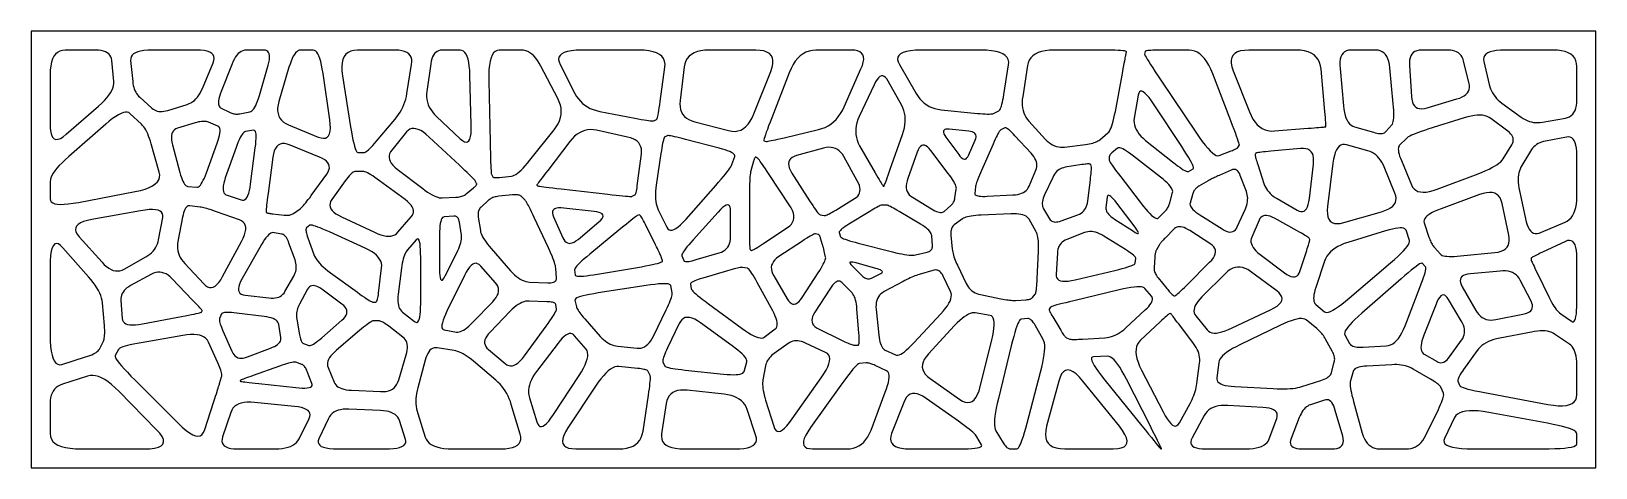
# Model space of a CAD drawing. Header units: millimetres. Extents: x -47 to 1114, y -49 to 275.
import ezdxf

# ---------------------------------------------------------------- set-up
doc = ezdxf.new("R2010")
doc.units = ezdxf.units.MM

msp = doc.modelspace()

# ---------------------------------------------------------------- linework, layer by layer
at = {"color": 7, "linetype": 'Continuous'}
for p, q in [((1114, 275), (-47, 275)), ((-47, 275), (-47, -49)), ((1114, -49), (1114, 275)), ((-30.1875, 256.4375), (-31.200001, 254.430008)), ((-28.950001, 258.079987), (-30.1875, 256.4375)), ((-27.487499, 259.357483), (-28.950001, 258.079987)), ((-25.799999, 260.269989), (-27.487499, 259.357483)), ((-23.887501, 260.817505), (-25.799999, 260.269989)), ((-21.75, 261), (-23.887501, 260.817505)), ((0.75, 261), (-21.75, 261)), ((2.895, 260.922485), (0.75, 261)), ((4.83, 260.690002), (2.895, 260.922485)), ((6.555, 260.30249), (4.83, 260.690002)), ((8.07, 259.76001), (6.555, 260.30249)), ((9.375, 259.0625), (8.07, 259.76001)), ((10.47, 258.209991), (9.375, 259.0625)), ((11.355, 257.202484), (10.47, 258.209991)), ((12.030001, 256.040009), (11.355, 257.202484)), ((12.495, 254.722488), (12.030001, 256.040009)), ((27.139999, 256.040009), (26.772499, 254.722488)), ((27.852501, 257.202484), (27.139999, 256.040009)), ((28.91, 258.209991), (27.852501, 257.202484)), ((30.3125, 259.0625), (28.91, 258.209991)), ((32.060001, 259.76001), (30.3125, 259.0625)), ((34.1525, 260.30249), (32.060001, 259.76001)), ((36.59, 260.690002), (34.1525, 260.30249)), ((39.372498, 260.922485), (36.59, 260.690002)), ((42.5, 261), (39.372498, 260.922485)), ((75.5, 261), (42.5, 261)), ((78.595001, 260.904999), (75.5, 261)), ((81.279999, 260.619995), (78.595001, 260.904999)), ((83.555, 260.144989), (81.279999, 260.619995)), ((85.419998, 259.480011), (83.555, 260.144989)), ((86.875, 258.625), (85.419998, 259.480011)), ((87.919998, 257.580017), (86.875, 258.625)), ((88.555, 256.345001), (87.919998, 257.580017)), ((88.779999, 254.919998), (88.555, 256.345001)), ((104.625, 255.977493), (103.700005, 254.440002)), ((105.599998, 257.309998), (104.625, 255.977493)), ((106.625, 258.4375), (105.599998, 257.309998)), ((107.700005, 259.359985), (106.625, 258.4375)), ((108.825005, 260.077484), (107.700005, 259.359985)), ((110, 260.589996), (108.825005, 260.077484)), ((111.224998, 260.897491), (110, 260.589996)), ((112.5, 261), (111.224998, 260.897491)), ((125.5, 261), (112.5, 261)), ((126.702499, 260.887512), (125.5, 261)), ((127.710007, 260.549988), (126.702499, 260.887512)), ((128.522491, 259.987488), (127.710007, 260.549988)), ((129.139999, 259.200012), (128.522491, 259.987488)), ((129.5625, 258.1875), (129.139999, 259.200012)), ((129.789993, 256.950012), (129.5625, 258.1875)), ((129.659988, 253.800003), (129.82251, 255.487503)), ((129.82251, 255.487503), (129.789993, 256.950012)), ((147.410004, 256.410004), (146.589996, 254.752502)), ((148.25, 257.8125), (147.410004, 256.410004)), ((149.110001, 258.959991), (148.25, 257.8125)), ((149.98999, 259.852509), (149.110001, 258.959991)), ((150.889999, 260.48999), (149.98999, 259.852509)), ((151.809998, 260.872498), (150.889999, 260.48999)), ((152.75, 261), (151.809998, 260.872498)), ((162.25, 261), (152.75, 261)), ((163.177505, 260.827515), (162.25, 261)), ((164.059998, 260.309998), (163.177505, 260.827515)), ((164.897507, 259.44751), (164.059998, 260.309998)), ((165.690002, 258.23999), (164.897507, 259.44751)), ((166.4375, 256.6875), (165.690002, 258.23999)), ((167.139999, 254.789993), (166.4375, 256.6875)), ((185.25, 256.25), (184.320007, 254.160004)), ((186.519989, 257.959991), (185.25, 256.25)), ((188.130005, 259.290009), (186.519989, 257.959991)), ((190.080002, 260.23999), (188.130005, 259.290009)), ((192.37001, 260.809998), (190.080002, 260.23999)), ((195, 261), (192.37001, 260.809998)), ((223, 261), (195, 261)), ((225.642487, 260.892487), (223, 261)), ((227.970001, 260.570007), (225.642487, 260.892487)), ((229.982498, 260.032501), (227.970001, 260.570007)), ((231.680008, 259.279999), (229.982498, 260.032501)), ((233.0625, 258.3125), (231.680008, 259.279999)), ((234.12999, 257.130005), (233.0625, 258.3125)), ((234.882492, 255.732498), (234.12999, 257.130005)), ((235.320007, 254.119995), (234.882492, 255.732498)), ((250.872498, 255.977493), (250.309998, 254.440002)), ((251.540009, 257.309998), (250.872498, 255.977493)), ((252.3125, 258.4375), (251.540009, 257.309998)), ((253.190002, 259.359985), (252.3125, 258.4375)), ((254.172501, 260.077484), (253.190002, 259.359985)), ((255.259995, 260.589996), (254.172501, 260.077484)), ((256.452515, 260.897491), (255.259995, 260.589996)), ((257.75, 261), (256.452515, 260.897491)), ((271.25, 261), (257.75, 261)), ((272.537476, 260.815002), (271.25, 261)), ((273.700012, 260.26001), (272.537476, 260.815002)), ((274.737488, 259.334991), (273.700012, 260.26001)), ((275.650024, 258.040009), (274.737488, 259.334991)), ((276.4375, 256.375), (275.650024, 258.040009)), ((277.099976, 254.339996), (276.4375, 256.375)), ((295.050018, 257.359985), (294.1875, 255.3125)), ((296.087494, 258.952515), (295.050018, 257.359985)), ((297.300018, 260.089996), (296.087494, 258.952515)), ((298.6875, 260.772491), (297.300018, 260.089996)), ((300.25, 261), (298.6875, 260.772491)), ((316.75, 261), (300.25, 261)), ((318.380005, 260.880005), (316.75, 261)), ((319.970001, 260.519989), (318.380005, 260.880005)), ((321.52002, 259.919983), (319.970001, 260.519989)), ((323.029999, 259.080017), (321.52002, 259.919983)), ((324.5, 258), (323.029999, 259.080017)), ((325.929993, 256.679993), (324.5, 258)), ((327.320007, 255.12001), (325.929993, 256.679993)), ((344.607513, 255.732498), (344.369995, 254.119995)), ((345.380005, 257.130005), (344.607513, 255.732498)), ((346.6875, 258.3125), (345.380005, 257.130005)), ((348.529999, 259.279999), (346.6875, 258.3125)), ((350.907501, 260.032501), (348.529999, 259.279999)), ((353.820007, 260.570007), (350.907501, 260.032501)), ((357.267487, 260.892487), (353.820007, 260.570007)), ((361.25, 261), (357.267487, 260.892487)), ((403.75, 261), (361.25, 261)), ((407.769989, 260.872498), (403.75, 261)), ((411.329987, 260.48999), (407.769989, 260.872498)), ((414.429993, 259.852509), (411.329987, 260.48999)), ((417.070007, 258.959991), (414.429993, 259.852509)), ((419.25, 257.8125), (417.070007, 258.959991)), ((420.970001, 256.410004), (419.25, 257.8125)), ((422.22998, 254.752502), (420.970001, 256.410004)), ((441.220001, 256.5), (439.817505, 254.875)), ((442.9375, 257.875), (441.220001, 256.5)), ((444.970001, 259), (442.9375, 257.875)), ((447.317505, 259.875), (444.970001, 259)), ((449.97998, 260.5), (447.317505, 259.875)), ((452.957489, 260.875), (449.97998, 260.5)), ((456.25, 261), (452.957489, 260.875)), ((490.75, 261), (456.25, 261)), ((493.964996, 260.842499), (490.75, 261)), ((496.710022, 260.369995), (493.964996, 260.842499)), ((498.984985, 259.582489), (496.710022, 260.369995)), ((500.790009, 258.480011), (498.984985, 259.582489)), ((502.125, 257.0625), (500.790009, 258.480011)), ((502.98999, 255.330002), (502.125, 257.0625)), ((523.6875, 256.8125), (521.779968, 254.970001)), ((525.730042, 258.320007), (523.6875, 256.8125)), ((527.907532, 259.492493), (525.730042, 258.320007)), ((530.219971, 260.329987), (527.907532, 259.492493)), ((532.66748, 260.832489), (530.219971, 260.329987)), ((535.25, 261), (532.66748, 260.832489)), ((561.75, 261), (535.25, 261)), ((564.205017, 260.859985), (561.75, 261)), ((566.27002, 260.440002), (564.205017, 260.859985)), ((567.945007, 259.73999), (566.27002, 260.440002)), ((569.22998, 258.76001), (567.945007, 259.73999)), ((570.125, 257.5), (569.22998, 258.76001)), ((570.630005, 255.960007), (570.125, 257.5)), ((570.744995, 254.139999), (570.630005, 255.960007)), ((596.065002, 255.732498), (595.890015, 254.119995)), ((596.809998, 257.130005), (596.065002, 255.732498)), ((598.125, 258.3125), (596.809998, 257.130005)), ((600.01001, 259.279999), (598.125, 258.3125)), ((602.465027, 260.032501), (600.01001, 259.279999)), ((605.48999, 260.570007), (602.465027, 260.032501)), ((609.085022, 260.892487), (605.48999, 260.570007)), ((613.25, 261), (609.085022, 260.892487)), ((657.75, 261), (613.25, 261)), ((661.959961, 260.890015), (657.75, 261)), ((665.690002, 260.559998), (661.959961, 260.890015)), ((668.940002, 260.01001), (665.690002, 260.559998)), ((671.710022, 259.23999), (668.940002, 260.01001)), ((674, 258.25), (671.710022, 259.23999)), ((675.809998, 257.040009), (674, 258.25)), ((677.140015, 255.610001), (675.809998, 257.040009)), ((677.98999, 253.959991), (677.140015, 255.610001)), ((696.25, 256.860016), (694.762512, 255.36499)), ((698.0625, 258.125), (696.25, 256.860016)), ((700.200012, 259.160004), (698.0625, 258.125)), ((702.662476, 259.964996), (700.200012, 259.160004)), ((705.450012, 260.540009), (702.662476, 259.964996)), ((708.5625, 260.88501), (705.450012, 260.540009)), ((712, 261), (708.5625, 260.88501)), ((748, 261), (712, 261)), ((751.41748, 260.987488), (748, 261)), ((754.469971, 260.950012), (751.41748, 260.987488)), ((757.157532, 260.887512), (754.469971, 260.950012)), ((759.480042, 260.799988), (757.157532, 260.887512)), ((761.4375, 260.6875), (759.480042, 260.799988)), ((763.029968, 260.549988), (761.4375, 260.6875)), ((764.257507, 260.387512), (763.029968, 260.549988)), ((765.119995, 260.200012), (764.257507, 260.387512)), ((764.897461, 255.397491), (765.059998, 256.26001)), ((765.059998, 256.26001), (765.17749, 256.877502)), ((765.617554, 259.987488), (765.119995, 260.200012)), ((765.17749, 256.877502), (765.25, 257.25)), ((765.25, 257.25), (765.75, 259.75)), ((765.75, 259.75), (765.617554, 259.987488)), ((779.75, 260), (779.25, 258)), ((779.25, 258), (779.329956, 257.619995)), ((779.329956, 257.619995), (779.669983, 256.880005)), ((779.669983, 256.880005), (780.27002, 255.780014)), ((779.905029, 260.190002), (779.75, 260)), ((780.27002, 260.360016), (779.905029, 260.190002)), ((780.844971, 260.509979), (780.27002, 260.360016)), ((780.27002, 255.780014), (781.130005, 254.320007)), ((781.630005, 260.639984), (780.844971, 260.509979)), ((782.625, 260.75), (781.630005, 260.639984)), ((783.830017, 260.839996), (782.625, 260.75)), ((785.244995, 260.910004), (783.830017, 260.839996)), ((786.869995, 260.959991), (785.244995, 260.910004)), ((788.704956, 260.98999), (786.869995, 260.959991)), ((790.75, 261), (788.704956, 260.98999)), ((812.25, 261), (790.75, 261)), ((814.359985, 260.825012), (812.25, 261)), ((816.390015, 260.299988), (814.359985, 260.825012)), ((818.339966, 259.424988), (816.390015, 260.299988)), ((820.210022, 258.200012), (818.339966, 259.424988)), ((822, 256.625), (820.210022, 258.200012)), ((823.710022, 254.699997), (822, 256.625)), ((843.959961, 255.51001), (843.515015, 253.527496)), ((844.875, 257.1875), (843.959961, 255.51001)), ((846.26001, 258.559998), (844.875, 257.1875)), ((848.11499, 259.627502), (846.26001, 258.559998)), ((850.440002, 260.390015), (848.11499, 259.627502)), ((853.234985, 260.847504), (850.440002, 260.390015)), ((856.5, 261), (853.234985, 260.847504)), ((891.5, 261), (856.5, 261)), ((894.837524, 260.857513), (891.5, 261)), ((897.849976, 260.429993), (894.837524, 260.857513)), ((900.537476, 259.717499), (897.849976, 260.429993)), ((902.900024, 258.720001), (900.537476, 259.717499)), ((904.9375, 257.4375), (902.900024, 258.720001)), ((906.650024, 255.869995), (904.9375, 257.4375)), ((908.037476, 254.017502), (906.650024, 255.869995)), ((924.929993, 256.049988), (924.445007, 254.262497)), ((925.625, 257.5625), (924.929993, 256.049988)), ((926.529968, 258.799988), (925.625, 257.5625)), ((927.644958, 259.762512), (926.529968, 258.799988)), ((928.970032, 260.450012), (927.644958, 259.762512)), ((930.505005, 260.862488), (928.970032, 260.450012)), ((932.25, 261), (930.505005, 260.862488)), ((950.75, 261), (932.25, 261)), ((952.52002, 260.867493), (950.75, 261)), ((954.130005, 260.470001), (952.52002, 260.867493)), ((955.580017, 259.807495), (954.130005, 260.470001)), ((956.869995, 258.880005), (955.580017, 259.807495)), ((958, 257.6875), (956.869995, 258.880005)), ((958.969971, 256.230011), (958, 257.6875)), ((959.779968, 254.507507), (958.969971, 256.230011)), ((976.830017, 256.860016), (976.244995, 255.36499)), ((977.625, 258.125), (976.830017, 256.860016)), ((978.630005, 259.160004), (977.625, 258.125)), ((979.844971, 259.964996), (978.630005, 259.160004)), ((981.27002, 260.540009), (979.844971, 259.964996)), ((982.905029, 260.88501), (981.27002, 260.540009)), ((984.75, 261), (982.905029, 260.88501)), ((1004.25, 261), (984.75, 261)), ((1006.122498, 260.917511), (1004.25, 261)), ((1007.840027, 260.670013), (1006.122498, 260.917511)), ((1009.402466, 260.257507), (1007.840027, 260.670013)), ((1010.809998, 259.679993), (1009.402466, 260.257507)), ((1012.0625, 258.9375), (1010.809998, 259.679993)), ((1013.159973, 258.029999), (1012.0625, 258.9375)), ((1014.102539, 256.95752), (1013.159973, 258.029999)), ((1014.889954, 255.720001), (1014.102539, 256.95752)), ((1015.522461, 254.317505), (1014.889954, 255.720001)), ((1030.98999, 255.559998), (1030.797607, 254.115005)), ((1031.577515, 256.834991), (1030.98999, 255.559998)), ((1032.559937, 257.940002), (1031.577515, 256.834991)), ((1033.9375, 258.875), (1032.559937, 257.940002)), ((1035.710083, 259.640015), (1033.9375, 258.875)), ((1037.877563, 260.235016), (1035.710083, 259.640015)), ((1040.439941, 260.660004), (1037.877563, 260.235016)), ((1043.397461, 260.915009), (1040.439941, 260.660004)), ((1046.75, 261), (1043.397461, 260.915009)), ((1082.25, 261), (1046.75, 261)), ((1085.622559, 260.877502), (1082.25, 261)), ((1088.640015, 260.51001), (1085.622559, 260.877502)), ((1091.30249, 259.897491), (1088.640015, 260.51001)), ((1093.609985, 259.040009), (1091.30249, 259.897491)), ((1095.5625, 257.9375), (1093.609985, 259.040009)), ((1097.160034, 256.589996), (1095.5625, 257.9375)), ((1098.402466, 254.997498), (1097.160034, 256.589996)), ((-32.887501, 246.217499), (-33, 242.75)), ((-32.549999, 249.319992), (-32.887501, 246.217499)), ((-31.987499, 252.05751), (-32.549999, 249.319992)), ((-31.200001, 254.430008), (-31.987499, 252.05751)), ((12.75, 253.25), (12.495, 254.722488)), ((14.25, 237.75), (12.75, 253.25)), ((26.772499, 254.722488), (26.75, 253.25)), ((26.75, 253.25), (28.25, 237.75)), ((80, 232.5), (88, 251.5)), ((88, 251.5), (88.595001, 253.304993)), ((88.595001, 253.304993), (88.779999, 254.919998)), ((102, 250.75), (94, 230.25)), ((102.825005, 252.697495), (102, 250.75)), ((103.700005, 254.440002), (102.825005, 252.697495)), ((122.25, 227.25), (128.75, 249.75)), ((128.75, 249.75), (129.30249, 251.887497)), ((129.30249, 251.887497), (129.659988, 253.800003)), ((144.25, 248.25), (136.75, 222.75)), ((145.009995, 250.672501), (144.25, 248.25)), ((145.789993, 252.839996), (145.009995, 250.672501)), ((146.589996, 254.752502), (145.789993, 252.839996)), ((167.797501, 252.547501), (167.139999, 254.789993)), ((168.410004, 249.959991), (167.797501, 252.547501)), ((168.977493, 247.027512), (168.410004, 249.959991)), ((169.5, 243.75), (168.977493, 247.027512)), ((183.730011, 251.690002), (183.479996, 248.839996)), ((183.479996, 248.839996), (183.569992, 245.610001)), ((183.569992, 245.610001), (184, 242)), ((184.320007, 254.160004), (183.730011, 251.690002)), ((231.75, 228.75), (235.25, 250.25)), ((235.25, 250.25), (235.442505, 252.292496)), ((235.442505, 252.292496), (235.320007, 254.119995)), ((249.5, 250.75), (246.5, 230.25)), ((249.852493, 252.697495), (249.5, 250.75)), ((250.309998, 254.440002), (249.852493, 252.697495)), ((277.637512, 251.934998), (277.099976, 254.339996)), ((278.049988, 249.160004), (277.637512, 251.934998)), ((278.337524, 246.014999), (278.049988, 249.160004)), ((278.5, 242.5), (278.337524, 246.014999)), ((292.649994, 246.440002), (292.487518, 242.572495)), ((292.987518, 249.852493), (292.649994, 246.440002)), ((293.5, 252.809998), (292.987518, 249.852493)), ((294.1875, 255.3125), (293.5, 252.809998)), ((328.670013, 253.319992), (327.320007, 255.12001)), ((329.980011, 251.279999), (328.670013, 253.319992)), ((331.25, 249), (329.980011, 251.279999)), ((343.75, 225), (331.25, 249)), ((344.369995, 254.119995), (344.667511, 252.292496)), ((344.667511, 252.292496), (345.5, 250.25)), ((345.5, 250.25), (356.5, 228.75)), ((419.75, 222.75), (423.25, 248.25)), ((423.029999, 252.839996), (422.22998, 254.752502)), ((423.369995, 250.672501), (423.029999, 252.839996)), ((423.25, 248.25), (423.369995, 250.672501)), ((437.5, 248.5), (434.5, 223.5)), ((437.957489, 250.875), (437.5, 248.5)), ((438.72998, 253), (437.957489, 250.875)), ((439.817505, 254.875), (438.72998, 253)), ((489.25, 213.75), (501.75, 245.25)), ((501.75, 245.25), (502.765015, 248.242493)), ((515.5, 244.25), (502.5, 210.75)), ((502.765015, 248.242493), (503.309998, 250.919998)), ((503.38501, 253.282501), (502.98999, 255.330002)), ((503.309998, 250.919998), (503.38501, 253.282501)), ((516.867554, 247.432495), (515.5, 244.25)), ((518.369995, 250.279999), (516.867554, 247.432495)), ((520.007507, 252.792496), (518.369995, 250.279999)), ((521.779968, 254.970001), (520.007507, 252.792496)), ((556.25, 219), (568.75, 247)), ((568.75, 247), (569.804993, 249.659988)), ((569.804993, 249.659988), (570.469971, 252.040009)), ((570.469971, 252.040009), (570.744995, 254.139999)), ((595.890015, 254.119995), (596.284973, 252.292496)), ((596.284973, 252.292496), (597.25, 250.25)), ((597.25, 250.25), (609.75, 228.75)), ((674.75, 228), (678.25, 250)), ((678.359985, 252.090012), (677.98999, 253.959991)), ((678.25, 250), (678.359985, 252.090012)), ((692.25, 249.5), (688.75, 226.5)), ((692.762512, 251.684998), (692.25, 249.5)), ((693.599976, 253.639999), (692.762512, 251.684998)), ((694.762512, 255.36499), (693.599976, 253.639999)), ((762.5, 242.5), (762.977478, 245.077499)), ((762.977478, 245.077499), (763.409973, 247.410004)), ((763.409973, 247.410004), (763.797485, 249.497498)), ((763.797485, 249.497498), (764.140015, 251.339996)), ((764.140015, 251.339996), (764.4375, 252.9375)), ((764.4375, 252.9375), (764.690002, 254.290009)), ((764.690002, 254.290009), (764.897461, 255.397491)), ((781.130005, 254.320007), (782.25, 252.5)), ((782.25, 252.5), (783.630005, 250.320007)), ((783.630005, 250.320007), (785.27002, 247.779999)), ((785.27002, 247.779999), (787.169983, 244.880005)), ((787.169983, 244.880005), (789.329956, 241.619995)), ((825.339966, 252.425003), (823.710022, 254.699997)), ((826.890015, 249.800003), (825.339966, 252.425003)), ((828.359985, 246.824997), (826.890015, 249.800003)), ((829.75, 243.5), (828.359985, 246.824997)), ((843.515015, 253.527496), (843.539978, 251.240005)), ((843.539978, 251.240005), (844.035034, 248.647491)), ((844.035034, 248.647491), (845, 245.75)), ((845, 245.75), (857, 215.25)), ((909.099976, 251.880005), (908.037476, 254.017502)), ((909.837524, 249.457504), (909.099976, 251.880005)), ((910.25, 246.75), (909.837524, 249.457504)), ((912.75, 218.25), (910.25, 246.75)), ((924.169983, 252.199997), (924.10498, 249.862503)), ((924.10498, 249.862503), (924.25, 247.25)), ((924.445007, 254.262497), (924.169983, 252.199997)), ((924.25, 247.25), (926.75, 219.75)), ((960.429993, 252.519989), (959.779968, 254.507507)), ((960.919983, 250.267502), (960.429993, 252.519989)), ((961.25, 247.75), (960.919983, 250.267502)), ((963.75, 221.25), (961.25, 247.75)), ((975.869995, 253.639999), (975.704956, 251.684998)), ((975.704956, 251.684998), (975.75, 249.5)), ((975.75, 249.5), (977.25, 226.5)), ((976.244995, 255.36499), (975.869995, 253.639999)), ((1016, 252.75), (1015.522461, 254.317505)), ((1020, 236.25), (1016, 252.75)), ((1030.797607, 254.115005), (1031, 252.5)), ((1031, 252.5), (1035, 235.5)), ((1099.290039, 253.160004), (1098.402466, 254.997498)), ((1099.82251, 251.077499), (1099.290039, 253.160004)), ((1100, 248.75), (1099.82251, 251.077499)), ((1100, 224.25), (1100, 248.75)), ((-33, 242.75), (-33, 206.25)), ((12.81, 231.110001), (13.5525, 232.852509)), ((13.5525, 232.852509), (14.04, 234.539993)), ((14.04, 234.539993), (14.2725, 236.172501)), ((14.2725, 236.172501), (14.25, 237.75)), ((28.25, 237.75), (28.4375, 236.237503)), ((28.4375, 236.237503), (28.699999, 234.800003)), ((28.699999, 234.800003), (29.0375, 233.4375)), ((29.0375, 233.4375), (29.449999, 232.149994)), ((79.167496, 230.672501), (80, 232.5)), ((174.5, 209.25), (169.5, 243.75)), ((184, 242), (190, 204)), ((279.5, 205.5), (278.5, 242.5)), ((292.487518, 242.572495), (292.5, 238.25)), ((292.5, 238.25), (293.5, 192.75)), ((578.5, 235.25), (567.5, 211.75)), ((579.594971, 237.392502), (578.5, 235.25)), ((580.679993, 239.12001), (579.594971, 237.392502)), ((581.755005, 240.432495), (580.679993, 239.12001)), ((582.820007, 241.330002), (581.755005, 240.432495)), ((583.875, 241.8125), (582.820007, 241.330002)), ((584.919983, 241.880005), (583.875, 241.8125)), ((585.955017, 241.532501), (584.919983, 241.880005)), ((586.97998, 240.770004), (585.955017, 241.532501)), ((587.994995, 239.592499), (586.97998, 240.770004)), ((589, 238), (587.994995, 239.592499)), ((599, 220), (589, 238)), ((757.5, 215.5), (762.5, 242.5)), ((789.329956, 241.619995), (791.75, 238)), ((791.75, 238), (817.25, 200)), ((843.25, 208.5), (829.75, 243.5)), ((1020.27002, 234.650009), (1020, 236.25)), ((1020.029968, 231.75), (1020.280029, 233.150009)), ((1020.280029, 233.150009), (1020.27002, 234.650009)), ((1035, 235.5), (1035.452393, 233.832489)), ((1035.452393, 233.832489), (1036.01001, 232.229996)), ((1036.01001, 232.229996), (1036.672485, 230.692505)), ((3, 219.5), (5.2725, 221.57251)), ((5.2725, 221.57251), (7.29, 223.590012)), ((7.29, 223.590012), (9.0525, 225.55249)), ((9.0525, 225.55249), (10.56, 227.460007)), ((10.56, 227.460007), (11.8125, 229.3125)), ((11.8125, 229.3125), (12.81, 231.110001)), ((29.449999, 232.149994), (29.9375, 230.9375)), ((29.9375, 230.9375), (30.5, 229.800003)), ((30.5, 229.800003), (31.137501, 228.737503)), ((31.137501, 228.737503), (31.849998, 227.75)), ((31.849998, 227.75), (32.637501, 226.837494)), ((32.637501, 226.837494), (33.5, 226)), ((33.5, 226), (42.5, 218)), ((54.25, 216.25), (68.75, 220.75)), ((68.75, 220.75), (70.167496, 221.272507)), ((70.167496, 221.272507), (71.519997, 221.940002)), ((71.519997, 221.940002), (72.807503, 222.752502)), ((72.807503, 222.752502), (74.029999, 223.709991)), ((74.029999, 223.709991), (75.1875, 224.8125)), ((75.1875, 224.8125), (76.279999, 226.059998)), ((76.279999, 226.059998), (77.307503, 227.452499)), ((77.307503, 227.452499), (78.269997, 228.990005)), ((78.269997, 228.990005), (79.167496, 230.672501)), ((92, 223.410004), (91.875, 222.125)), ((91.875, 222.125), (91.900002, 221.009995)), ((91.900002, 221.009995), (92.074997, 220.065002)), ((92.275002, 224.865005), (92, 223.410004)), ((92.699997, 226.48999), (92.275002, 224.865005)), ((93.275002, 228.285004), (92.699997, 226.48999)), ((94, 230.25), (93.275002, 228.285004)), ((119.57, 219.929993), (120.255005, 221.444992)), ((120.255005, 221.444992), (120.93, 223.169998)), ((120.93, 223.169998), (121.595001, 225.104996)), ((121.595001, 225.104996), (122.25, 227.25)), ((136.75, 222.75), (136.147507, 220.282501)), ((229.509995, 220.550003), (230.227509, 222.524994)), ((230.227509, 222.524994), (230.839996, 224.550003)), ((230.839996, 224.550003), (231.347504, 226.625)), ((231.347504, 226.625), (231.75, 228.75)), ((246.5, 230.25), (246.302505, 228.220001)), ((246.302505, 228.220001), (246.309998, 226.229996)), ((246.309998, 226.229996), (246.522507, 224.279999)), ((246.522507, 224.279999), (246.940002, 222.369995)), ((246.940002, 222.369995), (247.5625, 220.5)), ((344.847504, 222.607498), (343.75, 225)), ((345.640015, 220.230011), (344.847504, 222.607498)), ((356.5, 228.75), (357.674988, 226.682495)), ((357.674988, 226.682495), (359, 224.779999)), ((359, 224.779999), (360.475006, 223.042496)), ((360.475006, 223.042496), (362.100006, 221.470001)), ((362.100006, 221.470001), (363.875, 220.0625)), ((419.407501, 220.32251), (419.75, 222.75)), ((434.5, 223.5), (434.339996, 221.092499)), ((434.339996, 221.092499), (434.460022, 218.869995)), ((609.75, 228.75), (611.059998, 226.695007)), ((611.059998, 226.695007), (612.48999, 224.830002)), ((612.48999, 224.830002), (614.039978, 223.154999)), ((614.039978, 223.154999), (615.710022, 221.669998)), ((615.710022, 221.669998), (617.5, 220.375)), ((672.9375, 219.5), (673.309998, 220.800003)), ((673.309998, 220.800003), (673.67749, 222.300003)), ((673.67749, 222.300003), (674.040039, 224)), ((674.040039, 224), (674.397522, 225.899994)), ((674.397522, 225.899994), (674.75, 228)), ((688.47998, 224.247498), (688.369995, 222.089996)), ((688.369995, 222.089996), (688.419983, 220.027496)), ((688.75, 226.5), (688.47998, 224.247498)), ((774.5, 227.5), (771.5, 210.5)), ((774.887512, 228.960007), (774.5, 227.5)), ((775.450012, 229.940002), (774.887512, 228.960007)), ((776.1875, 230.440002), (775.450012, 229.940002)), ((777.099976, 230.459991), (776.1875, 230.440002)), ((778.1875, 230), (777.099976, 230.459991)), ((779.450012, 229.059998), (778.1875, 230)), ((780.887512, 227.639999), (779.450012, 229.059998)), ((782.5, 225.740005), (780.887512, 227.639999)), ((784.287476, 223.360001), (782.5, 225.740005)), ((786.25, 220.5), (784.287476, 223.360001)), ((963.965027, 218.707504), (963.75, 221.25)), ((977.25, 226.5), (977.502502, 224.347504)), ((977.502502, 224.347504), (977.960022, 222.48999)), ((977.960022, 222.48999), (978.622498, 220.927505)), ((978.622498, 220.927505), (979.48999, 219.660004)), ((989, 218.25), (1011, 224.75)), ((1011, 224.75), (1013.069946, 225.449997)), ((1013.069946, 225.449997), (1014.880005, 226.25)), ((1014.880005, 226.25), (1016.429993, 227.150009)), ((1016.429993, 227.150009), (1017.720032, 228.150009)), ((1017.720032, 228.150009), (1018.75, 229.25)), ((1018.75, 229.25), (1019.519958, 230.449997)), ((1019.519958, 230.449997), (1020.029968, 231.75)), ((1036.672485, 230.692505), (1037.440063, 229.220001)), ((1037.440063, 229.220001), (1038.3125, 227.8125)), ((1038.3125, 227.8125), (1039.289917, 226.470001)), ((1039.289917, 226.470001), (1040.372437, 225.192505)), ((1040.372437, 225.192505), (1041.560059, 223.979996)), ((1041.560059, 223.979996), (1042.852539, 222.832489)), ((1042.852539, 222.832489), (1044.25, 221.75)), ((1044.25, 221.75), (1058.75, 211.25)), ((1099.660034, 219.779999), (1099.915039, 221.907501)), ((1099.915039, 221.907501), (1100, 224.25)), ((-21, 198.5), (3, 219.5)), ((13.37, 210.159988), (10.905001, 208.23999)), ((15.645, 211.76001), (13.37, 210.159988)), ((17.73, 213.039993), (15.645, 211.76001)), ((19.625, 214), (17.73, 213.039993)), ((21.33, 214.639999), (19.625, 214)), ((22.845001, 214.959991), (21.33, 214.639999)), ((24.17, 214.960007), (22.845001, 214.959991)), ((25.305, 214.639999), (24.17, 214.960007)), ((26.25, 214), (25.305, 214.639999)), ((34.75, 206), (26.25, 214)), ((42.5, 218), (43.427502, 217.262512)), ((43.427502, 217.262512), (44.41, 216.649994)), ((44.41, 216.649994), (45.447498, 216.162506)), ((45.447498, 216.162506), (46.540001, 215.799988)), ((46.540001, 215.799988), (47.6875, 215.5625)), ((47.6875, 215.5625), (48.889999, 215.450012)), ((48.889999, 215.450012), (50.147499, 215.462494)), ((50.147499, 215.462494), (51.459999, 215.600006)), ((51.459999, 215.600006), (52.827499, 215.862488)), ((52.827499, 215.862488), (54.25, 216.25)), ((92.074997, 220.065002), (92.400002, 219.290009)), ((92.400002, 219.290009), (92.875, 218.684998)), ((92.875, 218.684998), (93.5, 218.25)), ((93.5, 218.25), (100.5, 214.75)), ((100.5, 214.75), (101.202499, 214.425003)), ((101.202499, 214.425003), (101.909996, 214.149994)), ((101.909996, 214.149994), (102.622505, 213.925003)), ((102.622505, 213.925003), (103.340004, 213.75)), ((103.340004, 213.75), (104.0625, 213.625)), ((104.0625, 213.625), (104.790001, 213.550003)), ((104.790001, 213.550003), (105.522499, 213.524994)), ((105.522499, 213.524994), (106.260002, 213.550003)), ((106.260002, 213.550003), (107.002502, 213.625)), ((107.002502, 213.625), (107.75, 213.75)), ((107.75, 213.75), (115.25, 215.25)), ((115.25, 215.25), (115.995003, 215.505005)), ((115.995003, 215.505005), (116.730003, 215.970001)), ((116.730003, 215.970001), (117.455002, 216.645004)), ((117.455002, 216.645004), (118.169998, 217.529999)), ((118.169998, 217.529999), (118.875, 218.625)), ((118.875, 218.625), (119.57, 219.929993)), ((135.839996, 217.979996), (135.827499, 215.842499)), ((135.827499, 215.842499), (136.110001, 213.869995)), ((136.147507, 220.282501), (135.839996, 217.979996)), ((136.110001, 213.869995), (136.6875, 212.0625)), ((136.6875, 212.0625), (137.559998, 210.419998)), ((137.559998, 210.419998), (138.727493, 208.942505)), ((174.865005, 206.017487), (174.5, 209.25)), ((209, 193.25), (223, 209.75)), ((223, 209.75), (224.347504, 211.425003)), ((224.347504, 211.425003), (225.589996, 213.149994)), ((225.589996, 213.149994), (226.727509, 214.925003)), ((226.727509, 214.925003), (227.759995, 216.75)), ((227.759995, 216.75), (228.6875, 218.625)), ((228.6875, 218.625), (229.509995, 220.550003)), ((247.5625, 220.5), (248.389999, 218.669998)), ((248.389999, 218.669998), (249.422501, 216.880005)), ((249.422501, 216.880005), (250.660004, 215.12999)), ((250.660004, 215.12999), (252.102493, 213.419998)), ((252.102493, 213.419998), (253.75, 211.75)), ((253.75, 211.75), (271.25, 195.25)), ((345.027496, 208.567505), (345.76001, 210.869995)), ((346.127502, 217.867493), (345.640015, 220.230011)), ((345.76001, 210.869995), (346.1875, 213.1875)), ((346.309998, 215.520004), (346.127502, 217.867493)), ((346.1875, 213.1875), (346.309998, 215.520004)), ((363.875, 220.0625), (365.799988, 218.820007)), ((365.799988, 218.820007), (367.875, 217.742508)), ((367.875, 217.742508), (370.100006, 216.830002)), ((370.100006, 216.830002), (372.475006, 216.082504)), ((372.475006, 216.082504), (375, 215.5)), ((375, 215.5), (401, 210.5)), ((401, 210.5), (403.47998, 210.029999)), ((403.47998, 210.029999), (405.720001, 209.619995)), ((405.720001, 209.619995), (407.720001, 209.270004)), ((407.720001, 209.270004), (409.480011, 208.979996)), ((415, 208.5), (417, 209.5)), ((417, 209.5), (417.20752, 209.722504)), ((417.20752, 209.722504), (417.430023, 210.190002)), ((417.430023, 210.190002), (417.66748, 210.902496)), ((417.66748, 210.902496), (417.920013, 211.860001)), ((417.920013, 211.860001), (418.1875, 213.0625)), ((418.1875, 213.0625), (418.470001, 214.509995)), ((418.470001, 214.509995), (418.767517, 216.202499)), ((418.767517, 216.202499), (419.079987, 218.139999)), ((419.079987, 218.139999), (419.407501, 220.32251)), ((434.460022, 218.869995), (434.859985, 216.832504)), ((434.859985, 216.832504), (435.540009, 214.979996)), ((435.540009, 214.979996), (436.5, 213.3125)), ((436.5, 213.3125), (437.73999, 211.830002)), ((437.73999, 211.830002), (439.26001, 210.532501)), ((439.26001, 210.532501), (441.059998, 209.419998)), ((441.059998, 209.419998), (443.140015, 208.492493)), ((486.5, 208.210007), (487.9375, 210.790009)), ((487.9375, 210.790009), (489.25, 213.75)), ((502.5, 210.75), (501.272522, 207.565002)), ((548.375, 207.75), (550.210022, 209.559998)), ((550.210022, 209.559998), (551.914978, 211.589996)), ((551.914978, 211.589996), (553.48999, 213.839996)), ((553.48999, 213.839996), (554.934998, 216.309998)), ((554.934998, 216.309998), (556.25, 219)), ((566.512512, 209.417496), (565.75, 207.119995)), ((567.5, 211.75), (566.512512, 209.417496)), ((599.905029, 218.162506), (599, 220)), ((600.619995, 216.25), (599.905029, 218.162506)), ((601.14502, 214.262497), (600.619995, 216.25)), ((601.47998, 212.199997), (601.14502, 214.262497)), ((601.625, 210.0625), (601.47998, 212.199997)), ((601.580017, 207.850006), (601.625, 210.0625)), ((617.5, 220.375), (619.409973, 219.270004)), ((619.409973, 219.270004), (621.440002, 218.354996)), ((621.440002, 218.354996), (623.589966, 217.630005)), ((623.589966, 217.630005), (625.860046, 217.095001)), ((625.860046, 217.095001), (628.25, 216.75)), ((628.25, 216.75), (652.75, 214.25)), ((652.75, 214.25), (655.097473, 214.022507)), ((655.097473, 214.022507), (657.23999, 213.839996)), ((657.23999, 213.839996), (659.17749, 213.702499)), ((659.17749, 213.702499), (660.910034, 213.610001)), ((660.910034, 213.610001), (662.4375, 213.5625)), ((662.4375, 213.5625), (663.76001, 213.559998)), ((663.76001, 213.559998), (664.877502, 213.602493)), ((664.877502, 213.602493), (665.789978, 213.690002)), ((665.789978, 213.690002), (666.497498, 213.822495)), ((666.497498, 213.822495), (667, 214)), ((667, 214), (671, 216)), ((671, 216), (671.397522, 216.300003)), ((671.397522, 216.300003), (671.790039, 216.800003)), ((671.790039, 216.800003), (672.17749, 217.5)), ((672.17749, 217.5), (672.559998, 218.399994)), ((672.559998, 218.399994), (672.9375, 219.5)), ((688.419983, 220.027496), (688.630005, 218.059998)), ((688.630005, 218.059998), (689, 216.1875)), ((689, 216.1875), (689.530029, 214.410004)), ((689.530029, 214.410004), (690.220032, 212.727493)), ((690.220032, 212.727493), (691.070007, 211.139999)), ((691.070007, 211.139999), (692.080017, 209.647507)), ((692.080017, 209.647507), (693.25, 208.25)), ((755.955017, 208.389999), (756.47998, 210.540009)), ((756.47998, 210.540009), (756.994995, 212.909988)), ((756.994995, 212.909988), (757.5, 215.5)), ((771.5, 210.5), (771.315002, 208.804993)), ((806.75, 189.5), (786.25, 220.5)), ((857, 215.25), (858.264954, 212.362503)), ((858.264954, 212.362503), (859.660034, 209.800003)), ((859.660034, 209.800003), (861.184998, 207.5625)), ((912.984985, 215.542496), (912.75, 218.25)), ((913.190002, 213.119995), (912.984985, 215.542496)), ((913.36499, 210.982498), (913.190002, 213.119995)), ((913.51001, 209.130005), (913.36499, 210.982498)), ((913.625, 207.5625), (913.51001, 209.130005)), ((926.75, 219.75), (927.057495, 217.117493)), ((927.057495, 217.117493), (927.47998, 214.720001)), ((927.47998, 214.720001), (928.017517, 212.557495)), ((928.017517, 212.557495), (928.669983, 210.630005)), ((928.669983, 210.630005), (929.4375, 208.9375)), ((963.784973, 207.967499), (963.98999, 209.220001)), ((964.109985, 216.380005), (963.965027, 218.707504)), ((963.98999, 209.220001), (964.125, 210.6875)), ((964.184998, 214.267502), (964.109985, 216.380005)), ((964.125, 210.6875), (964.190002, 212.369995)), ((964.190002, 212.369995), (964.184998, 214.267502)), ((979.48999, 219.660004), (980.5625, 218.6875)), ((980.5625, 218.6875), (981.839966, 218.009995)), ((981.839966, 218.009995), (983.32251, 217.627502)), ((983.32251, 217.627502), (985.01001, 217.540009)), ((985.01001, 217.540009), (986.902527, 217.747498)), ((986.902527, 217.747498), (989, 218.25)), ((1016.5, 210.75), (989.5, 202.25)), ((1019.127502, 211.51001), (1016.5, 210.75)), ((1021.609985, 212.090012), (1019.127502, 211.51001)), ((1023.94751, 212.48999), (1021.609985, 212.090012)), ((1026.140015, 212.710007), (1023.94751, 212.48999)), ((1028.1875, 212.75), (1026.140015, 212.710007)), ((1030.089966, 212.610001), (1028.1875, 212.75)), ((1031.847534, 212.290009), (1030.089966, 212.610001)), ((1033.459961, 211.789993), (1031.847534, 212.290009)), ((1034.92749, 211.110001), (1033.459961, 211.789993)), ((1036.25, 210.25), (1034.92749, 211.110001)), ((1048.75, 200.75), (1036.25, 210.25)), ((1058.75, 211.25), (1060.212524, 210.267502)), ((1060.212524, 210.267502), (1061.699951, 209.419998)), ((1061.699951, 209.419998), (1063.212524, 208.707504)), ((1074.5, 207.5), (1091.5, 210.5)), ((1091.5, 210.5), (1093.11499, 210.907501)), ((1093.11499, 210.907501), (1094.559937, 211.529999)), ((1094.559937, 211.529999), (1095.835083, 212.367493)), ((1095.835083, 212.367493), (1096.940063, 213.419998)), ((1096.940063, 213.419998), (1097.875, 214.6875)), ((1097.875, 214.6875), (1098.640015, 216.169998)), ((1098.640015, 216.169998), (1099.234985, 217.867493)), ((1099.234985, 217.867493), (1099.660034, 219.779999)), ((-33, 206.25), (-32.880001, 202.887497)), ((-32.880001, 202.887497), (-32.52, 200.100006)), ((-32.52, 200.100006), (-31.92, 197.887497)), ((-31.92, 197.887497), (-31.08, 196.25)), ((-23.280001, 196.6875), (-21, 198.5)), ((8.25, 206), (-19.25, 182)), ((10.905001, 208.23999), (8.25, 206)), ((35.587498, 205.13501), (34.75, 206)), ((36.399998, 204.139999), (35.587498, 205.13501)), ((37.1875, 203.014999), (36.399998, 204.139999)), ((37.950001, 201.759995), (37.1875, 203.014999)), ((38.6875, 200.375), (37.950001, 201.759995)), ((39.399998, 198.860001), (38.6875, 200.375)), ((40.087498, 197.214996), (39.399998, 198.860001)), ((57.029999, 197.630005), (56.932499, 196.157501)), ((57.3125, 198.9375), (57.029999, 197.630005)), ((57.779999, 200.080002), (57.3125, 198.9375)), ((58.432499, 201.057495), (57.779999, 200.080002)), ((59.27, 201.87001), (58.432499, 201.057495)), ((60.2925, 202.517502), (59.27, 201.87001)), ((61.5, 203), (60.2925, 202.517502)), ((74.5, 207), (61.5, 203)), ((75.770004, 207.36499), (74.5, 207)), ((76.980003, 207.659988), (75.770004, 207.36499)), ((78.129997, 207.88501), (76.980003, 207.659988)), ((79.220001, 208.039993), (78.129997, 207.88501)), ((80.25, 208.125), (79.220001, 208.039993)), ((81.220001, 208.139999), (80.25, 208.125)), ((82.129997, 208.084991), (81.220001, 208.139999)), ((82.980003, 207.960007), (82.129997, 208.084991)), ((83.770004, 207.764999), (82.980003, 207.960007)), ((84.5, 207.5), (83.770004, 207.764999)), ((91.5, 204.5), (84.5, 207.5)), ((92.125, 204.105011), (91.5, 204.5)), ((92.599998, 203.520004), (92.125, 204.105011)), ((92.300003, 196.020004), (92.724998, 197.744995)), ((92.925003, 202.744995), (92.599998, 203.520004)), ((92.724998, 197.744995), (93, 199.279999)), ((93.099998, 201.779999), (92.925003, 202.744995)), ((93, 199.279999), (93.125, 200.625)), ((93.125, 200.625), (93.099998, 201.779999)), ((109.440002, 198.380005), (108.75, 197.3125)), ((110.110001, 199.232498), (109.440002, 198.380005)), ((110.760002, 199.869995), (110.110001, 199.232498)), ((111.389999, 200.292496), (110.760002, 199.869995)), ((112, 200.5), (111.389999, 200.292496)), ((118, 201.5), (112, 200.5)), ((118.552505, 201.460007), (118, 201.5)), ((119.010002, 201.139999), (118.552505, 201.460007)), ((119.372498, 200.539993), (119.010002, 201.139999)), ((119.639999, 199.660004), (119.372498, 200.539993)), ((119.8125, 198.5), (119.639999, 199.660004)), ((119.889999, 197.059998), (119.8125, 198.5)), ((138.727493, 208.942505), (140.190002, 207.62999)), ((140.190002, 207.62999), (141.947495, 206.482498)), ((141.947495, 206.482498), (144, 205.5)), ((144, 205.5), (166, 196.5)), ((172.639999, 196.37999), (173.625, 197.4375)), ((173.625, 197.4375), (174.339996, 198.930008)), ((174.339996, 198.930008), (174.785004, 200.857498)), ((174.785004, 200.857498), (174.960007, 203.220001)), ((174.960007, 203.220001), (174.865005, 206.017487)), ((190, 204), (190.592499, 200.389999)), ((190.592499, 200.389999), (191.169998, 197.160004)), ((231.5, 200.25), (220.5, 186.75)), ((232.657501, 201.427505), (231.5, 200.25)), ((233.930008, 202.26001), (232.657501, 201.427505)), ((235.31749, 202.747498), (233.930008, 202.26001)), ((236.819992, 202.889999), (235.31749, 202.747498)), ((238.4375, 202.6875), (236.819992, 202.889999)), ((240.169998, 202.139999), (238.4375, 202.6875)), ((242.017502, 201.247498), (240.169998, 202.139999)), ((243.979996, 200.01001), (242.017502, 201.247498)), ((246.057495, 198.427505), (243.979996, 200.01001)), ((248.25, 196.5), (246.057495, 198.427505)), ((278.967499, 196.807495), (279.330017, 199.169998)), ((279.330017, 199.169998), (279.507477, 202.06749)), ((279.507477, 202.06749), (279.5, 205.5)), ((323, 179.25), (341, 201.75)), ((341, 201.75), (342.647491, 204.007507)), ((342.647491, 204.007507), (343.98999, 206.279999)), ((343.98999, 206.279999), (345.027496, 208.567505)), ((357.992493, 198.507507), (356.179993, 197.019989)), ((359.869995, 199.729996), (357.992493, 198.507507)), ((361.8125, 200.6875), (359.869995, 199.729996)), ((363.820007, 201.380005), (361.8125, 200.6875)), ((365.892487, 201.807495), (363.820007, 201.380005)), ((368.029999, 201.970001), (365.892487, 201.807495)), ((370.232513, 201.867493), (368.029999, 201.970001)), ((372.5, 201.5), (370.232513, 201.867493)), ((395.5, 196.5), (372.5, 201.5)), ((409.480011, 208.979996), (411, 208.75)), ((411, 208.75), (412.279999, 208.580002)), ((412.279999, 208.580002), (413.320007, 208.470001)), ((413.320007, 208.470001), (414.119995, 208.419998)), ((414.119995, 208.419998), (414.679993, 208.429993)), ((414.679993, 208.429993), (415, 208.5)), ((425, 197.5), (423, 196.5)), ((425.315002, 197.5625), (425, 197.5)), ((425.860016, 197.550003), (425.315002, 197.5625)), ((426.634979, 197.462494), (425.860016, 197.550003)), ((427.639984, 197.300003), (426.634979, 197.462494)), ((443.140015, 208.492493), (445.5, 207.75)), ((445.5, 207.75), (470.5, 201.25)), ((470.5, 201.25), (472.9375, 200.790009)), ((472.9375, 200.790009), (475.25, 200.710007)), ((475.25, 200.710007), (477.4375, 201.009995)), ((477.4375, 201.009995), (479.5, 201.690002)), ((479.5, 201.690002), (481.4375, 202.75)), ((481.4375, 202.75), (483.25, 204.190002)), ((483.25, 204.190002), (484.9375, 206.009995)), ((484.9375, 206.009995), (486.5, 208.210007)), ((497.8125, 198.125), (497.309998, 196.589996)), ((498.459991, 199.990005), (497.8125, 198.125)), ((499.252502, 202.184998), (498.459991, 199.990005)), ((500.190002, 204.709991), (499.252502, 202.184998)), ((501.272522, 207.565002), (500.190002, 204.709991)), ((511.75, 196), (537.25, 202)), ((537.25, 202), (539.735046, 202.710007)), ((539.735046, 202.710007), (542.089966, 203.639999)), ((542.089966, 203.639999), (544.315002, 204.789993)), ((544.315002, 204.789993), (546.409973, 206.160004)), ((546.409973, 206.160004), (548.375, 207.75)), ((564.899963, 202.630005), (564.8125, 200.4375)), ((564.8125, 200.4375), (564.950012, 198.279999)), ((565.212463, 204.857498), (564.899963, 202.630005)), ((564.950012, 198.279999), (565.3125, 196.157501)), ((565.75, 207.119995), (565.212463, 204.857498)), ((590.5, 172.75), (599.5, 198.25)), ((599.5, 198.25), (600.304993, 200.762497)), ((600.304993, 200.762497), (600.920044, 203.199997)), ((600.920044, 203.199997), (601.344971, 205.5625)), ((601.344971, 205.5625), (601.580017, 207.850006)), ((630, 201.1875), (629.869995, 200.540009)), ((629.869995, 200.540009), (629.97998, 199.747498)), ((629.97998, 199.747498), (630.330017, 198.809998)), ((630.369995, 201.690002), (630, 201.1875)), ((630.330017, 198.809998), (630.920044, 197.727493)), ((630.97998, 202.047501), (630.369995, 201.690002)), ((630.920044, 197.727493), (631.75, 196.5)), ((631.830017, 202.259995), (630.97998, 202.047501)), ((632.920044, 202.327499), (631.830017, 202.259995)), ((634.25, 202.25), (632.920044, 202.327499)), ((648.75, 200.75), (634.25, 202.25)), ((650.102478, 200.550003), (648.75, 200.75)), ((651.26001, 200.25), (650.102478, 200.550003)), ((652.222473, 199.849991), (651.26001, 200.25)), ((652.98999, 199.349991), (652.222473, 199.849991)), ((653.5625, 198.75), (652.98999, 199.349991)), ((653.940002, 198.050003), (653.5625, 198.75)), ((654.122498, 197.25), (653.940002, 198.050003)), ((669.710022, 197.610001), (669.05249, 196.290009)), ((670.3125, 198.75), (669.710022, 197.610001)), ((670.859985, 199.710007), (670.3125, 198.75)), ((671.352478, 200.48999), (670.859985, 199.710007)), ((671.790039, 201.090012), (671.352478, 200.48999)), ((672.172485, 201.51001), (671.790039, 201.090012)), ((672.5, 201.75), (672.172485, 201.51001)), ((675.5, 203.25), (672.5, 201.75)), ((675.845032, 203.327499), (675.5, 203.25)), ((676.279968, 203.259995), (675.845032, 203.327499)), ((676.804993, 203.047501), (676.279968, 203.259995)), ((677.419983, 202.690002), (676.804993, 203.047501)), ((678.125, 202.1875), (677.419983, 202.690002)), ((678.919983, 201.540009), (678.125, 202.1875)), ((679.804993, 200.747498), (678.919983, 201.540009)), ((680.779968, 199.809998), (679.804993, 200.747498)), ((681.845032, 198.727493), (680.779968, 199.809998)), ((683, 197.5), (681.845032, 198.727493)), ((695, 184.5), (683, 197.5)), ((693.25, 208.25), (705.75, 194.75)), ((746, 194.5), (752, 199.5)), ((752, 199.5), (752.594971, 200.110001)), ((752.594971, 200.110001), (753.179993, 200.940002)), ((753.179993, 200.940002), (753.755005, 201.990005)), ((753.755005, 201.990005), (754.320007, 203.259995)), ((754.320007, 203.259995), (754.875, 204.75)), ((754.875, 204.75), (755.419983, 206.460007)), ((755.419983, 206.460007), (755.955017, 208.389999)), ((771.315002, 208.804993), (771.359985, 207.119995)), ((771.359985, 207.119995), (771.63501, 205.445007)), ((771.63501, 205.445007), (772.140015, 203.779999)), ((772.140015, 203.779999), (772.875, 202.125)), ((772.875, 202.125), (773.839966, 200.479996)), ((773.839966, 200.479996), (775.035034, 198.845001)), ((775.035034, 198.845001), (776.460022, 197.220001)), ((817.25, 200), (819.717529, 196.407501)), ((844.527466, 205.167496), (843.25, 208.5)), ((845.659973, 202.169998), (844.527466, 205.167496)), ((846.647522, 199.507492), (845.659973, 202.169998)), ((847.48999, 197.179993), (846.647522, 199.507492)), ((861.184998, 207.5625), (862.840027, 205.649994)), ((862.840027, 205.649994), (864.625, 204.0625)), ((864.625, 204.0625), (866.539978, 202.800003)), ((866.539978, 202.800003), (868.585022, 201.862503)), ((868.585022, 201.862503), (870.76001, 201.25)), ((870.76001, 201.25), (873.065002, 200.962494)), ((873.065002, 200.962494), (875.5, 201)), ((875.5, 201), (900.5, 203)), ((900.5, 203), (902.877502, 203.190002)), ((902.877502, 203.190002), (905.01001, 203.360001)), ((905.01001, 203.360001), (906.897522, 203.51001)), ((906.897522, 203.51001), (908.539978, 203.639999)), ((908.539978, 203.639999), (909.9375, 203.75)), ((909.9375, 203.75), (911.090027, 203.839996)), ((911.090027, 203.839996), (911.997498, 203.910004)), ((911.997498, 203.910004), (912.660034, 203.960007)), ((912.660034, 203.960007), (913.077454, 203.990005)), ((913.077454, 203.990005), (913.25, 204)), ((913.25, 204), (913.75, 204)), ((913.709961, 206.279999), (913.625, 207.5625)), ((913.765015, 205.282501), (913.709961, 206.279999)), ((913.75, 204), (913.785034, 204.142502)), ((913.789978, 204.570007), (913.765015, 205.282501)), ((913.785034, 204.142502), (913.789978, 204.570007)), ((929.4375, 208.9375), (930.320007, 207.479996)), ((930.320007, 207.479996), (931.317505, 206.257507)), ((931.317505, 206.257507), (932.429993, 205.269989)), ((932.429993, 205.269989), (933.657471, 204.517502)), ((933.657471, 204.517502), (935, 204)), ((935, 204), (949, 200)), ((949, 200), (950.352539, 199.645004)), ((950.352539, 199.645004), (951.610046, 199.380005)), ((951.610046, 199.380005), (952.772461, 199.205002)), ((952.772461, 199.205002), (953.840027, 199.119995)), ((953.840027, 199.119995), (954.8125, 199.125)), ((954.8125, 199.125), (955.690002, 199.220001)), ((955.690002, 199.220001), (956.472534, 199.404999)), ((956.472534, 199.404999), (957.159973, 199.679993)), ((957.159973, 199.679993), (957.752502, 200.044998)), ((957.752502, 200.044998), (958.25, 200.5)), ((958.25, 200.5), (962.75, 205.5)), ((962.75, 205.5), (963.164978, 206.107498)), ((963.164978, 206.107498), (963.51001, 206.929993)), ((963.51001, 206.929993), (963.784973, 207.967499)), ((977.26001, 197.779999), (975.98999, 197.157501)), ((978.75, 198.4375), (977.26001, 197.779999)), ((980.459961, 199.130005), (978.75, 198.4375)), ((982.390015, 199.857498), (980.459961, 199.130005)), ((984.539978, 200.619995), (982.390015, 199.857498)), ((986.910034, 201.417496), (984.539978, 200.619995)), ((989.5, 202.25), (986.910034, 201.417496)), ((1049.905029, 199.794998), (1048.75, 200.75)), ((1050.869995, 198.830002), (1049.905029, 199.794998)), ((1051.64502, 197.854996), (1050.869995, 198.830002)), ((1052.22998, 196.869995), (1051.64502, 197.854996)), ((1063.212524, 208.707504), (1064.75, 208.130005)), ((1064.75, 208.130005), (1066.3125, 207.6875)), ((1066.3125, 207.6875), (1067.900024, 207.380005)), ((1067.900024, 207.380005), (1069.512451, 207.207504)), ((1069.512451, 207.207504), (1071.150024, 207.169998)), ((1071.150024, 207.169998), (1072.8125, 207.267502)), ((1072.8125, 207.267502), (1074.5, 207.5)), ((-31.08, 196.25), (-30, 195.1875)), ((-30, 195.1875), (-28.68, 194.699997)), ((-28.68, 194.699997), (-27.120001, 194.787506)), ((-27.120001, 194.787506), (-25.32, 195.449997)), ((-25.32, 195.449997), (-23.280001, 196.6875)), ((40.75, 195.440002), (40.087498, 197.214996)), ((41.387501, 193.535004), (40.75, 195.440002)), ((42, 191.5), (41.387501, 193.535004)), ((48, 170.5), (42, 191.5)), ((56.932499, 196.157501), (57.02, 194.520004)), ((57.02, 194.520004), (57.2925, 192.717499)), ((57.2925, 192.717499), (57.75, 190.75)), ((57.75, 190.75), (63.25, 170.25)), ((83, 170), (91, 192)), ((91, 192), (91.724998, 194.105011)), ((91.724998, 194.105011), (92.300003, 196.020004)), ((105, 188.75), (97, 166.25)), ((105.790001, 190.892502), (105, 188.75)), ((106.560005, 192.820007), (105.790001, 190.892502)), ((107.309998, 194.532501), (106.560005, 192.820007)), ((108.040001, 196.029999), (107.309998, 194.532501)), ((108.75, 197.3125), (108.040001, 196.029999)), ((115.75, 161.5), (119.25, 188.5)), ((119.25, 188.5), (119.552505, 191.059998)), ((119.552505, 191.059998), (119.760002, 193.339996)), ((119.760002, 193.339996), (119.872498, 195.339996)), ((119.872498, 195.339996), (119.889999, 197.059998)), ((133.320007, 186.179993), (132.692505, 184.020004)), ((134.132492, 187.979996), (133.320007, 186.179993)), ((135.12999, 189.419998), (134.132492, 187.979996)), ((136.3125, 190.5), (135.12999, 189.419998)), ((137.680008, 191.220001), (136.3125, 190.5)), ((139.232498, 191.580002), (137.680008, 191.220001)), ((140.970001, 191.580002), (139.232498, 191.580002)), ((142.892487, 191.220001), (140.970001, 191.580002)), ((145, 190.5), (142.892487, 191.220001)), ((167, 181.5), (145, 190.5)), ((166, 196.5), (168.065002, 195.817505)), ((168.065002, 195.817505), (169.860001, 195.570007)), ((169.860001, 195.570007), (171.38501, 195.757492)), ((171.38501, 195.757492), (172.639999, 196.37999)), ((191.169998, 197.160004), (191.732498, 194.309998)), ((191.732498, 194.309998), (192.279999, 191.839996)), ((192.279999, 191.839996), (192.8125, 189.75)), ((192.8125, 189.75), (193.330002, 188.040009)), ((193.330002, 188.040009), (193.832504, 186.709991)), ((193.832504, 186.709991), (194.320007, 185.759995)), ((201.527496, 185.742508), (202.309998, 186.320007)), ((202.309998, 186.320007), (203.1875, 187.0625)), ((203.1875, 187.0625), (204.160004, 187.970001)), ((204.160004, 187.970001), (205.227493, 189.042496)), ((205.227493, 189.042496), (206.389999, 190.279999)), ((206.389999, 190.279999), (207.647507, 191.682495)), ((207.647507, 191.682495), (209, 193.25)), ((220.5, 186.75), (219.550003, 185.394989)), ((270.75, 175.5), (248.25, 196.5)), ((271.25, 195.25), (272.907501, 193.867508)), ((272.907501, 193.867508), (274.380005, 193.020004)), ((274.380005, 193.020004), (275.667511, 192.707489)), ((275.667511, 192.707489), (276.769989, 192.929993)), ((276.769989, 192.929993), (277.6875, 193.6875)), ((277.6875, 193.6875), (278.420013, 194.980011)), ((278.420013, 194.980011), (278.967499, 196.807495)), ((293.5, 192.75), (293.599976, 188.417511)), ((293.599976, 188.417511), (293.700012, 184.520004)), ((352.75, 193.25), (336.25, 171.75)), ((354.432495, 195.267502), (352.75, 193.25)), ((356.179993, 197.019989), (354.432495, 195.267502)), ((397.672485, 195.925003), (395.5, 196.5)), ((399.589996, 195.199997), (397.672485, 195.925003)), ((401.252502, 194.324997), (399.589996, 195.199997)), ((402.660004, 193.300003), (401.252502, 194.324997)), ((403.8125, 192.125), (402.660004, 193.300003)), ((404.709991, 190.800003), (403.8125, 192.125)), ((405.352509, 189.324997), (404.709991, 190.800003)), ((405.73999, 187.699997), (405.352509, 189.324997)), ((405.872498, 185.925003), (405.73999, 187.699997)), ((405.75, 184), (405.872498, 185.925003)), ((420.592499, 186.487503), (420.25, 184.25)), ((420.920013, 188.5), (420.592499, 186.487503)), ((421.232483, 190.287491), (420.920013, 188.5)), ((421.529999, 191.849991), (421.232483, 190.287491)), ((421.8125, 193.1875), (421.529999, 191.849991)), ((422.079987, 194.300003), (421.8125, 193.1875)), ((422.33252, 195.1875), (422.079987, 194.300003)), ((422.569977, 195.849991), (422.33252, 195.1875)), ((422.79248, 196.287491), (422.569977, 195.849991)), ((423, 196.5), (422.79248, 196.287491)), ((428.875, 197.0625), (427.639984, 197.300003)), ((430.339996, 196.75), (428.875, 197.0625)), ((432.035004, 196.362503), (430.339996, 196.75)), ((433.959991, 195.899994), (432.035004, 196.362503)), ((436.11499, 195.362503), (433.959991, 195.899994)), ((438.5, 194.75), (436.11499, 195.362503)), ((463.5, 188.25), (438.5, 194.75)), ((465.86499, 187.602509), (463.5, 188.25)), ((467.959991, 186.960007), (465.86499, 187.602509)), ((469.785004, 186.322495), (467.959991, 186.960007)), ((471.339996, 185.690002), (469.785004, 186.322495)), ((496.73999, 194.51001), (496.672485, 193.964996)), ((496.672485, 193.964996), (496.75, 193.75)), ((496.952515, 195.384995), (496.73999, 194.51001)), ((496.75, 193.75), (498.25, 193.25)), ((497.309998, 196.589996), (496.952515, 195.384995)), ((498.25, 193.25), (498.52002, 193.232513)), ((498.52002, 193.232513), (499.029999, 193.279999)), ((499.029999, 193.279999), (499.779999, 193.392502)), ((499.779999, 193.392502), (500.769989, 193.569992)), ((500.769989, 193.569992), (502, 193.8125)), ((502, 193.8125), (503.470001, 194.12001)), ((503.470001, 194.12001), (505.179993, 194.492508)), ((505.179993, 194.492508), (507.130005, 194.929993)), ((507.130005, 194.929993), (509.320007, 195.432495)), ((509.320007, 195.432495), (511.75, 196)), ((541, 188.25), (521, 182.75)), ((542.950012, 188.682495), (541, 188.25)), ((544.799988, 188.880005), (542.950012, 188.682495)), ((546.549988, 188.842499), (544.799988, 188.880005)), ((548.200012, 188.570007), (546.549988, 188.842499)), ((549.75, 188.0625), (548.200012, 188.570007)), ((551.200012, 187.320007), (549.75, 188.0625)), ((552.549988, 186.342499), (551.200012, 187.320007)), ((553.799988, 185.130005), (552.549988, 186.342499)), ((565.3125, 196.157501), (565.899963, 194.070007)), ((565.899963, 194.070007), (566.712463, 192.017502)), ((566.712463, 192.017502), (567.75, 190)), ((567.75, 190), (579.25, 170)), ((611.22998, 187.017502), (610.5, 185.25)), ((612.02002, 188.419998), (611.22998, 187.017502)), ((612.869995, 189.457504), (612.02002, 188.419998)), ((613.780029, 190.130005), (612.869995, 189.457504)), ((614.75, 190.4375), (613.780029, 190.130005)), ((615.780029, 190.380005), (614.75, 190.4375)), ((616.869995, 189.957504), (615.780029, 190.380005)), ((618.02002, 189.169998), (616.869995, 189.957504)), ((619.22998, 188.017502), (618.02002, 189.169998)), ((620.5, 186.5), (619.22998, 188.017502)), ((633.5, 169.5), (620.5, 186.5)), ((631.75, 196.5), (641.25, 183.5)), ((648.5, 182.75), (653.5, 194.25)), ((653.5, 194.25), (653.902527, 195.349991)), ((653.902527, 195.349991), (654.109985, 196.349991)), ((654.109985, 196.349991), (654.122498, 197.25)), ((666.75, 191.25), (658.25, 171.75)), ((667.57251, 193.110001), (666.75, 191.25)), ((668.339966, 194.789993), (667.57251, 193.110001)), ((669.05249, 196.290009), (668.339966, 194.789993)), ((705.75, 194.75), (707.015015, 193.477493)), ((707.015015, 193.477493), (708.309998, 192.360001)), ((708.309998, 192.360001), (709.63501, 191.397507)), ((709.63501, 191.397507), (710.98999, 190.589996)), ((710.98999, 190.589996), (712.375, 189.9375)), ((712.375, 189.9375), (713.790039, 189.440002)), ((713.790039, 189.440002), (715.234985, 189.097504)), ((715.234985, 189.097504), (716.710022, 188.910004)), ((716.710022, 188.910004), (718.214966, 188.877502)), ((718.214966, 188.877502), (719.75, 189)), ((719.75, 189), (735.25, 191)), ((735.25, 191), (736.752502, 191.215012)), ((736.752502, 191.215012), (738.159973, 191.459991)), ((738.159973, 191.459991), (739.472534, 191.735001)), ((739.472534, 191.735001), (740.690002, 192.039993)), ((740.690002, 192.039993), (741.8125, 192.375)), ((741.8125, 192.375), (742.840027, 192.740005)), ((742.840027, 192.740005), (743.772461, 193.134995)), ((743.772461, 193.134995), (744.610046, 193.559998)), ((744.610046, 193.559998), (745.352539, 194.014999)), ((745.352539, 194.014999), (746, 194.5)), ((759, 188.25), (755, 184.75)), ((759.47998, 188.505005), (759, 188.25)), ((760.119995, 188.570007), (759.47998, 188.505005)), ((760.919983, 188.444992), (760.119995, 188.570007)), ((761.880005, 188.12999), (760.919983, 188.444992)), ((763, 187.625), (761.880005, 188.12999)), ((764.280029, 186.930008), (763, 187.625)), ((765.720032, 186.044998), (764.280029, 186.930008)), ((767.320007, 184.970001), (765.720032, 186.044998)), ((776.460022, 197.220001), (778.11499, 195.605011)), ((778.11499, 195.605011), (780, 194)), ((780, 194), (800, 178)), ((808.680054, 186.544998), (806.75, 189.5)), ((810.369995, 183.87999), (808.680054, 186.544998)), ((819.717529, 196.407501), (822.02002, 193.229996)), ((822.02002, 193.229996), (824.157532, 190.467499)), ((824.157532, 190.467499), (826.130005, 188.119995)), ((826.130005, 188.119995), (827.9375, 186.1875)), ((827.9375, 186.1875), (829.580017, 184.669998)), ((834.5, 182.75), (843.5, 186.25)), ((843.5, 186.25), (844.359985, 186.589996)), ((844.359985, 186.589996), (845.140015, 186.910004)), ((845.140015, 186.910004), (845.839966, 187.209991)), ((845.839966, 187.209991), (846.460022, 187.490005)), ((846.460022, 187.490005), (847, 187.75)), ((847, 187.75), (847.460022, 187.990005)), ((847.460022, 187.990005), (847.839966, 188.209991)), ((848.1875, 195.1875), (847.48999, 197.179993)), ((847.839966, 188.209991), (848.140015, 188.410004)), ((848.140015, 188.410004), (848.359985, 188.589996)), ((848.73999, 193.529999), (848.1875, 195.1875)), ((848.359985, 188.589996), (848.5, 188.75)), ((848.5, 188.75), (849.5, 190.25)), ((849.147522, 192.207504), (848.73999, 193.529999)), ((849.409973, 191.220001), (849.147522, 192.207504)), ((849.527466, 190.567505), (849.409973, 191.220001)), ((849.5, 190.25), (849.527466, 190.567505)), ((870.907532, 185.804993), (869.029968, 185.619995)), ((873, 186), (870.907532, 185.804993)), ((895, 188), (873, 186)), ((897.074951, 188.0625), (895, 188)), ((898.900024, 187.849991), (897.074951, 188.0625)), ((900.474976, 187.362503), (898.900024, 187.849991)), ((901.800049, 186.599991), (900.474976, 187.362503)), ((902.875, 185.5625), (901.800049, 186.599991)), ((921.559998, 186.880005), (920.73999, 184.957504)), ((922.5, 188.4375), (921.559998, 186.880005)), ((923.559998, 189.630005), (922.5, 188.4375)), ((924.73999, 190.457504), (923.559998, 189.630005)), ((926.040039, 190.919998), (924.73999, 190.457504)), ((927.460022, 191.017502), (926.040039, 190.919998)), ((929, 190.75), (927.460022, 191.017502)), ((945, 186.25), (929, 190.75)), ((946.559998, 185.724991), (945, 186.25)), ((967.5625, 188.415009), (967.5, 187.459991)), ((967.5, 187.459991), (967.5625, 186.375)), ((967.75, 189.240005), (967.5625, 188.415009)), ((967.5625, 186.375), (967.75, 185.160004)), ((968.0625, 189.934998), (967.75, 189.240005)), ((968.5, 190.5), (968.0625, 189.934998)), ((973.5, 195.5), (968.5, 190.5)), ((974.109985, 196.017502), (973.5, 195.5)), ((974.940002, 196.570007), (974.109985, 196.017502)), ((975.98999, 197.157501), (974.940002, 196.570007)), ((1045.25, 180.25), (1051.75, 190.75)), ((1051.75, 190.75), (1052.304932, 191.794998)), ((1052.625, 195.875), (1052.22998, 196.869995)), ((1052.304932, 191.794998), (1052.670044, 192.830002)), ((1052.830078, 194.869995), (1052.625, 195.875)), ((1052.670044, 192.830002), (1052.844971, 193.854996)), ((1052.844971, 193.854996), (1052.830078, 194.869995)), ((1065.5, 186), (1058.5, 174)), ((1066.242432, 187.154999), (1065.5, 186)), ((1067.069946, 188.220001), (1066.242432, 187.154999)), ((1067.982544, 189.195007), (1067.069946, 188.220001)), ((1068.97998, 190.080002), (1067.982544, 189.195007)), ((1070.0625, 190.875), (1068.97998, 190.080002)), ((1071.22998, 191.580002), (1070.0625, 190.875)), ((1072.482544, 192.195007), (1071.22998, 191.580002)), ((1073.819946, 192.720001), (1072.482544, 192.195007)), ((1075.242432, 193.154999), (1073.819946, 192.720001)), ((1076.75, 193.5), (1075.242432, 193.154999)), ((1092.25, 196.5), (1076.75, 193.5)), ((1093.722534, 196.632492), (1092.25, 196.5)), ((1095.040039, 196.430008), (1093.722534, 196.632492)), ((1096.202515, 195.892502), (1095.040039, 196.430008)), ((1097.209961, 195.020004), (1096.202515, 195.892502)), ((1098.0625, 193.8125), (1097.209961, 195.020004)), ((1098.76001, 192.270004), (1098.0625, 193.8125)), ((1099.30249, 190.392502), (1098.76001, 192.270004)), ((1099.689941, 188.180008), (1099.30249, 190.392502)), ((1099.922485, 185.632492), (1099.689941, 188.180008)), ((-26.262501, 175.294998), (-28.049999, 173.279999)), ((-24.200001, 177.419998), (-26.262501, 175.294998)), ((-21.862499, 179.654999), (-24.200001, 177.419998)), ((-19.25, 182), (-21.862499, 179.654999)), ((132.25, 181.5), (128.75, 154.5)), ((132.692505, 184.020004), (132.25, 181.5)), ((169.032501, 180.565002), (167, 181.5)), ((170.729996, 179.559998), (169.032501, 180.565002)), ((172.092499, 178.485001), (170.729996, 179.559998)), ((173.119995, 177.339996), (172.092499, 178.485001)), ((173.8125, 176.125), (173.119995, 177.339996)), ((174.169998, 174.839996), (173.8125, 176.125)), ((174.192505, 173.485001), (174.169998, 174.839996)), ((194.320007, 185.759995), (194.792496, 185.190002)), ((194.792496, 185.190002), (195.25, 185)), ((195.25, 185), (199.75, 185)), ((199.75, 185), (200.247498, 185.082504)), ((200.247498, 185.082504), (200.839996, 185.330002)), ((200.839996, 185.330002), (201.527496, 185.742508)), ((218.550003, 182.654999), (218.5, 181.270004)), ((218.5, 181.270004), (218.75, 179.875)), ((218.899994, 184.029999), (218.550003, 182.654999)), ((218.75, 179.875), (219.300003, 178.470001)), ((219.550003, 185.394989), (218.899994, 184.029999)), ((219.300003, 178.470001), (220.149994, 177.054993)), ((220.149994, 177.054993), (221.300003, 175.630005)), ((221.300003, 175.630005), (222.75, 174.195007)), ((222.75, 174.195007), (224.5, 172.75)), ((272.892487, 173.494995), (270.75, 175.5)), ((293.700012, 184.520004), (293.799988, 181.057495)), ((293.799988, 181.057495), (293.900024, 178.029999)), ((293.900024, 178.029999), (294, 175.4375)), ((294, 175.4375), (294.099976, 173.279999)), ((318.005005, 173.467499), (319.580017, 175.179993)), ((319.580017, 175.179993), (321.244995, 177.107498)), ((321.244995, 177.107498), (323, 179.25)), ((403.25, 164), (405.75, 184)), ((420.25, 184.25), (416.75, 160.75)), ((472.625, 185.0625), (471.339996, 185.690002)), ((471.5, 173.345001), (472.199982, 174.419998)), ((472.199982, 174.419998), (472.699982, 175.304993)), ((473.639984, 184.440002), (472.625, 185.0625)), ((472.699982, 175.304993), (473, 176)), ((473, 176), (475, 182)), ((474.384979, 183.822495), (473.639984, 184.440002)), ((474.860016, 183.210007), (474.384979, 183.822495)), ((475.065002, 182.602509), (474.860016, 183.210007)), ((475, 182), (475.065002, 182.602509)), ((489, 178.5), (487, 171.5)), ((489.19751, 179.160004), (489, 178.5)), ((489.390015, 179.73999), (489.19751, 179.160004)), ((489.577484, 180.240005), (489.390015, 179.73999)), ((489.759979, 180.660004), (489.577484, 180.240005)), ((489.9375, 181), (489.759979, 180.660004)), ((490.110016, 181.259995), (489.9375, 181)), ((490.277496, 181.439987), (490.110016, 181.259995)), ((490.440002, 181.540009), (490.277496, 181.439987)), ((490.597473, 181.559998), (490.440002, 181.540009)), ((490.75, 181.5), (490.597473, 181.559998)), ((492.25, 180.5), (490.75, 181.5)), ((492.467499, 180.292496), (492.25, 180.5)), ((492.820007, 179.869995), (492.467499, 180.292496)), ((493.307495, 179.232498), (492.820007, 179.869995)), ((493.929993, 178.380005), (493.307495, 179.232498)), ((494.6875, 177.3125), (493.929993, 178.380005)), ((495.580017, 176.029999), (494.6875, 177.3125)), ((496.607483, 174.532501), (495.580017, 176.029999)), ((497.769989, 172.820007), (496.607483, 174.532501)), ((515.125, 178.125), (514.940002, 176.75)), ((514.940002, 176.75), (515.084961, 175.224991)), ((515.084961, 175.224991), (515.559998, 173.550003)), ((515.640015, 179.349991), (515.125, 178.125)), ((516.484985, 180.425003), (515.640015, 179.349991)), ((517.659973, 181.349991), (516.484985, 180.425003)), ((519.164978, 182.125), (517.659973, 181.349991)), ((521, 182.75), (519.164978, 182.125)), ((554.950012, 183.682495), (553.799988, 185.130005)), ((556, 182), (554.950012, 183.682495)), ((566, 164), (556, 182)), ((610.5, 185.25), (603.5, 165.75)), ((641.25, 183.5), (642.17749, 182.32251)), ((642.17749, 182.32251), (643.059998, 181.389999)), ((643.059998, 181.389999), (643.897461, 180.702499)), ((643.897461, 180.702499), (644.690002, 180.259995)), ((644.690002, 180.259995), (645.4375, 180.0625)), ((645.4375, 180.0625), (646.140015, 180.110001)), ((646.140015, 180.110001), (646.797485, 180.402496)), ((646.797485, 180.402496), (647.409973, 180.940002)), ((647.409973, 180.940002), (647.977478, 181.722504)), ((647.977478, 181.722504), (648.5, 182.75)), ((696.11499, 183.205002), (695, 184.5)), ((697.059998, 181.919998), (696.11499, 183.205002)), ((697.834961, 180.645004), (697.059998, 181.919998)), ((698.440002, 179.380005), (697.834961, 180.645004)), ((698.875, 178.125), (698.440002, 179.380005)), ((699.140015, 176.880005), (698.875, 178.125)), ((698.914978, 173.205002), (699.159973, 174.419998)), ((699.234985, 175.645004), (699.140015, 176.880005)), ((699.159973, 174.419998), (699.234985, 175.645004)), ((732.75, 176), (720.25, 174)), ((733.940002, 176.180008), (732.75, 176)), ((735.01001, 176.319992), (733.940002, 176.180008)), ((735.960022, 176.419998), (735.01001, 176.319992)), ((736.789978, 176.479996), (735.960022, 176.419998)), ((737.5, 176.5), (736.789978, 176.479996)), ((738.090027, 176.479996), (737.5, 176.5)), ((738.559998, 176.419998), (738.090027, 176.479996)), ((738.910034, 176.319992), (738.559998, 176.419998)), ((739.139954, 176.180008), (738.910034, 176.319992)), ((739.25, 176), (739.139954, 176.180008)), ((739.75, 174), (739.25, 176)), ((753.02002, 182.005005), (753, 181.75)), ((753, 181.75), (753, 179.25)), ((753, 179.25), (753.085022, 178.902496)), ((753.080017, 182.270004), (753.02002, 182.005005)), ((753.179993, 182.544998), (753.080017, 182.270004)), ((753.085022, 178.902496), (753.340027, 178.360001)), ((753.320007, 182.830002), (753.179993, 182.544998)), ((753.5, 183.125), (753.320007, 182.830002)), ((753.340027, 178.360001), (753.765015, 177.622498)), ((753.720032, 183.430008), (753.5, 183.125)), ((753.980042, 183.74501), (753.720032, 183.430008)), ((753.765015, 177.622498), (754.359985, 176.690002)), ((754.279968, 184.069992), (753.980042, 183.74501)), ((754.619995, 184.404999), (754.279968, 184.069992)), ((754.359985, 176.690002), (755.125, 175.5625)), ((755, 184.75), (754.619995, 184.404999)), ((755.125, 175.5625), (756.059998, 174.23999)), ((756.059998, 174.23999), (757.165039, 172.722504)), ((769.080017, 183.704987), (767.320007, 184.970001)), ((771, 182.25), (769.080017, 183.704987)), ((791, 166.75), (771, 182.25)), ((800, 178), (801.91748, 176.48999)), ((801.91748, 176.48999), (803.669983, 175.159988)), ((803.669983, 175.159988), (805.257507, 174.01001)), ((811.820007, 181.505005), (810.369995, 183.87999)), ((813.029968, 179.419998), (811.820007, 181.505005)), ((814, 177.625), (813.029968, 179.419998)), ((814.730042, 176.119995), (814, 177.625)), ((815.220032, 174.904999), (814.730042, 176.119995)), ((815.469971, 173.979996), (815.220032, 174.904999)), ((829.580017, 184.669998), (831.057495, 183.567505)), ((831.057495, 183.567505), (832.369995, 182.87999)), ((832.369995, 182.87999), (833.517456, 182.607498)), ((833.517456, 182.607498), (834.5, 182.75)), ((861.25, 183.5), (861.224976, 183.334991)), ((861.224976, 183.334991), (861.25, 183.039993)), ((861.75, 184.5), (861.25, 183.5)), ((861.25, 183.039993), (861.325012, 182.615005)), ((861.325012, 182.615005), (861.450012, 182.059998)), ((861.450012, 182.059998), (861.625, 181.375)), ((861.625, 181.375), (861.849976, 180.559998)), ((861.907532, 184.605011), (861.75, 184.5)), ((861.849976, 180.559998), (862.125, 179.615005)), ((862.279968, 184.720001), (861.907532, 184.605011)), ((862.125, 179.615005), (862.450012, 178.539993)), ((862.867493, 184.845001), (862.279968, 184.720001)), ((862.450012, 178.539993), (862.825012, 177.334991)), ((862.825012, 177.334991), (863.25, 176)), ((863.669983, 184.979996), (862.867493, 184.845001)), ((863.25, 176), (867.75, 162)), ((864.6875, 185.125), (863.669983, 184.979996)), ((865.919983, 185.279999), (864.6875, 185.125)), ((867.367493, 185.445007), (865.919983, 185.279999)), ((869.029968, 185.619995), (867.367493, 185.445007)), ((901.5, 150.75), (904.5, 176.25)), ((903.699951, 184.25), (902.875, 185.5625)), ((904.275024, 182.662491), (903.699951, 184.25)), ((904.599976, 180.800003), (904.275024, 182.662491)), ((904.5, 176.25), (904.675049, 178.662491)), ((904.675049, 178.662491), (904.599976, 180.800003)), ((919, 177), (915, 145)), ((919.460022, 180.017502), (919, 177)), ((920.040039, 182.669998), (919.460022, 180.017502)), ((920.73999, 184.957504), (920.040039, 182.669998)), ((948.039978, 185.050003), (946.559998, 185.724991)), ((949.440002, 184.224991), (948.039978, 185.050003)), ((950.76001, 183.25), (949.440002, 184.224991)), ((952, 182.125), (950.76001, 183.25)), ((953.160034, 180.849991), (952, 182.125)), ((954.23999, 179.425003), (953.160034, 180.849991)), ((955.23999, 177.849991), (954.23999, 179.425003)), ((956.159973, 176.125), (955.23999, 177.849991)), ((957, 174.25), (956.159973, 176.125)), ((965, 154.75), (957, 174.25)), ((967.75, 185.160004), (968.0625, 183.815002)), ((968.0625, 183.815002), (968.5, 182.339996)), ((968.5, 182.339996), (969.0625, 180.735001)), ((969.0625, 180.735001), (969.75, 179)), ((969.75, 179), (977.25, 161)), ((1037.030029, 173.770004), (1039, 174.875)), ((1039, 174.875), (1040.72998, 175.970001)), ((1040.72998, 175.970001), (1042.219971, 177.054993)), ((1042.219971, 177.054993), (1043.469971, 178.130005)), ((1043.469971, 178.130005), (1044.47998, 179.195007)), ((1044.47998, 179.195007), (1045.25, 180.25)), ((1100, 182.75), (1099.922485, 185.632492)), ((1100, 152.25), (1100, 182.75)), ((-32.862499, 164.854996), (-33, 163.5)), ((-33, 163.5), (-33, 150.5)), ((-32.450001, 166.320007), (-32.862499, 164.854996)), ((-31.762501, 167.895004), (-32.450001, 166.320007)), ((-30.799999, 169.580002), (-31.762501, 167.895004)), ((-29.5625, 171.375), (-30.799999, 169.580002)), ((-28.049999, 173.279999), (-29.5625, 171.375)), ((45, 161.625), (46.560001, 163.139999)), ((46.560001, 163.139999), (47.639999, 164.785004)), ((47.639999, 164.785004), (48.239998, 166.559998)), ((48.360001, 168.464996), (48, 170.5)), ((48.239998, 166.559998), (48.360001, 168.464996)), ((63.25, 170.25), (63.805, 168.300003)), ((63.805, 168.300003), (64.370003, 166.550003)), ((64.370003, 166.550003), (64.945, 165)), ((64.945, 165), (65.529999, 163.649994)), ((65.529999, 163.649994), (66.125, 162.5)), ((79.1875, 161.8125), (79.919998, 163)), ((79.919998, 163), (80.667503, 164.412491)), ((80.667503, 164.412491), (81.43, 166.050003)), ((81.43, 166.050003), (82.207497, 167.912491)), ((82.207497, 167.912491), (83, 170)), ((96.292496, 164.095001), (95.769997, 162.130005)), ((97, 166.25), (96.292496, 164.095001)), ((160.75, 153), (172.25, 169)), ((172.25, 169), (173.232498, 170.565002)), ((173.232498, 170.565002), (173.87999, 172.059998)), ((173.87999, 172.059998), (174.192505, 173.485001)), ((186, 164), (176, 150)), ((186.977493, 165.330002), (186, 164)), ((187.910004, 166.519989), (186.977493, 165.330002)), ((188.797501, 167.570007), (187.910004, 166.519989)), ((189.639999, 168.479996), (188.797501, 167.570007)), ((190.4375, 169.25), (189.639999, 168.479996)), ((191.190002, 169.880005), (190.4375, 169.25)), ((191.897507, 170.369995), (191.190002, 169.880005)), ((192.559998, 170.720001), (191.897507, 170.369995)), ((193.177505, 170.929993), (192.559998, 170.720001)), ((193.75, 171), (193.177505, 170.929993)), ((199.25, 171), (193.75, 171)), ((199.867493, 170.929993), (199.25, 171)), ((200.619995, 170.720001), (199.867493, 170.929993)), ((201.507507, 170.369995), (200.619995, 170.720001)), ((202.529999, 169.880005), (201.507507, 170.369995)), ((203.6875, 169.25), (202.529999, 169.880005)), ((204.979996, 168.479996), (203.6875, 169.25)), ((206.407501, 167.570007), (204.979996, 168.479996)), ((207.970001, 166.519989), (206.407501, 167.570007)), ((209.667511, 165.330002), (207.970001, 166.519989)), ((211.5, 164), (209.667511, 165.330002)), ((230.5, 150), (211.5, 164)), ((224.5, 172.75), (243.5, 158.25)), ((274.820007, 171.679993), (272.892487, 173.494995)), ((276.532501, 170.055008), (274.820007, 171.679993)), ((278.029999, 168.62001), (276.532501, 170.055008)), ((279.3125, 167.375), (278.029999, 168.62001)), ((280.380005, 166.319992), (279.3125, 167.375)), ((281.232513, 165.455002), (280.380005, 166.319992)), ((281.869995, 164.779999), (281.232513, 165.455002)), ((282.292511, 164.295013), (281.869995, 164.779999)), ((282.5, 164), (282.292511, 164.295013)), ((283.5, 162), (282.5, 164)), ((294.099976, 173.279999), (294.200012, 171.557495)), ((294.200012, 171.557495), (294.299988, 170.270004)), ((294.299988, 170.270004), (294.400024, 169.417511)), ((294.400024, 169.417511), (294.5, 169)), ((294.5, 169), (295.5, 167)), ((295.5, 167), (295.639984, 166.815002)), ((295.639984, 166.815002), (295.860016, 166.660004)), ((295.860016, 166.660004), (296.160004, 166.535004)), ((296.160004, 166.535004), (296.540009, 166.440002)), ((296.540009, 166.440002), (297, 166.375)), ((297, 166.375), (297.540009, 166.339996)), ((297.540009, 166.339996), (298.160004, 166.335007)), ((298.160004, 166.335007), (298.860016, 166.360001)), ((298.860016, 166.360001), (299.639984, 166.414993)), ((299.639984, 166.414993), (300.5, 166.5)), ((300.5, 166.5), (309.5, 167.5)), ((309.5, 167.5), (310.445007, 167.707504)), ((310.445007, 167.707504), (311.47998, 168.130005)), ((311.47998, 168.130005), (312.605011, 168.767502)), ((312.605011, 168.767502), (313.820007, 169.619995)), ((313.820007, 169.619995), (315.125, 170.6875)), ((315.125, 170.6875), (316.519989, 171.970001)), ((316.519989, 171.970001), (318.005005, 173.467499)), ((329.410004, 162.630005), (328.86499, 161.845001)), ((330.125, 163.625), (329.410004, 162.630005)), ((331.01001, 164.830002), (330.125, 163.625)), ((332.065002, 166.244995), (331.01001, 164.830002)), ((333.290009, 167.87001), (332.065002, 166.244995)), ((334.684998, 169.705002), (333.290009, 167.87001)), ((336.25, 171.75), (334.684998, 169.705002)), ((403.002502, 162.095001), (403.25, 164)), ((461, 160.5), (463.100006, 162.904999)), ((463.100006, 162.904999), (465, 165.119995)), ((465, 165.119995), (466.699982, 167.145004)), ((466.699982, 167.145004), (468.199982, 168.979996)), ((468.199982, 168.979996), (469.5, 170.625)), ((469.5, 170.625), (470.600006, 172.080002)), ((470.600006, 172.080002), (471.5, 173.345001)), ((486.160004, 163.610001), (486.089996, 161.577499)), ((486.25, 165.4375), (486.160004, 163.610001)), ((486.360016, 167.059998), (486.25, 165.4375)), ((486.490021, 168.477493), (486.360016, 167.059998)), ((486.639984, 169.690002), (486.490021, 168.477493)), ((486.809998, 170.697495), (486.639984, 169.690002)), ((487, 171.5), (486.809998, 170.697495)), ((499.067505, 170.892502), (497.769989, 172.820007)), ((500.5, 168.75), (499.067505, 170.892502)), ((515.5, 146.25), (500.5, 168.75)), ((515.559998, 173.550003), (516.36499, 171.724991)), ((516.36499, 171.724991), (517.5, 169.75)), ((517.5, 169.75), (530.5, 149.25)), ((566.880005, 162.247498), (566, 164)), ((579.25, 170), (580.345032, 168.100006)), ((580.345032, 168.100006), (581.330017, 166.399994)), ((581.330017, 166.399994), (582.204956, 164.899994)), ((582.204956, 164.899994), (582.969971, 163.600006)), ((582.969971, 163.600006), (583.625, 162.5)), ((586.630005, 162.040009), (587.0625, 163.1875)), ((587.0625, 163.1875), (587.580017, 164.589996)), ((587.580017, 164.589996), (588.182495, 166.247498)), ((588.182495, 166.247498), (588.869995, 168.160004)), ((588.869995, 168.160004), (589.642456, 170.327499)), ((589.642456, 170.327499), (590.5, 172.75)), ((602.905029, 163.854996), (602.52002, 162.070007)), ((603.5, 165.75), (602.905029, 163.854996)), ((634.730042, 167.852493), (633.5, 169.5)), ((635.820007, 166.309998), (634.730042, 167.852493)), ((636.77002, 164.872498), (635.820007, 166.309998)), ((637.579956, 163.540009), (636.77002, 164.872498)), ((638.25, 162.3125), (637.579956, 163.540009)), ((654.589966, 162.660004), (654.26001, 161.652496)), ((655, 163.8125), (654.589966, 162.660004)), ((655.48999, 165.110001), (655, 163.8125)), ((656.059998, 166.55249), (655.48999, 165.110001)), ((656.710022, 168.139999), (656.059998, 166.55249)), ((657.440002, 169.872498), (656.710022, 168.139999)), ((658.25, 171.75), (657.440002, 169.872498)), ((693.5, 160), (698.5, 172)), ((698.5, 172), (698.914978, 173.205002)), ((711, 166.5), (705, 153.5)), ((711.632507, 167.744995), (711, 166.5)), ((712.329956, 168.880005), (711.632507, 167.744995)), ((713.092529, 169.904999), (712.329956, 168.880005)), ((713.919983, 170.820007), (713.092529, 169.904999)), ((714.8125, 171.625), (713.919983, 170.820007)), ((715.77002, 172.320007), (714.8125, 171.625)), ((716.79248, 172.904999), (715.77002, 172.320007)), ((717.880005, 173.380005), (716.79248, 172.904999)), ((719.032471, 173.744995), (717.880005, 173.380005)), ((720.25, 174), (719.032471, 173.744995)), ((737, 149), (739, 165)), ((739, 165), (739.1875, 166.529999)), ((739.1875, 166.529999), (739.350037, 167.919998)), ((739.350037, 167.919998), (739.487488, 169.169998)), ((739.487488, 169.169998), (739.600037, 170.279999)), ((739.600037, 170.279999), (739.6875, 171.25)), ((739.6875, 171.25), (739.75, 172.080002)), ((739.787537, 173.729996), (739.75, 174)), ((739.75, 172.080002), (739.787537, 172.770004)), ((739.799988, 173.320007), (739.787537, 173.729996)), ((739.787537, 172.770004), (739.799988, 173.320007)), ((757.165039, 172.722504), (758.440002, 171.009995)), ((758.440002, 171.009995), (759.88501, 169.102509)), ((759.88501, 169.102509), (761.5, 167)), ((761.5, 167), (778.5, 145)), ((792.890015, 165.240005), (791, 166.75)), ((794.559998, 163.809998), (792.890015, 165.240005)), ((796.01001, 162.460007), (794.559998, 163.809998)), ((805.257507, 174.01001), (806.679993, 173.039993)), ((806.679993, 173.039993), (807.9375, 172.25)), ((807.9375, 172.25), (809.029968, 171.639999)), ((809.029968, 171.639999), (809.957458, 171.209991)), ((809.957458, 171.209991), (810.720032, 170.960007)), ((810.720032, 170.960007), (811.317505, 170.889999)), ((811.317505, 170.889999), (811.75, 171)), ((811.75, 171), (815.25, 173)), ((815.25, 173), (815.47998, 173.345001)), ((815.47998, 173.345001), (815.469971, 173.979996)), ((826.5, 164), (819.5, 160)), ((827.209961, 164.399994), (826.5, 164)), ((827.940002, 164.799988), (827.209961, 164.399994)), ((828.690002, 165.200012), (827.940002, 164.799988)), ((829.460022, 165.600006), (828.690002, 165.200012)), ((830.25, 166), (829.460022, 165.600006)), ((831.059998, 166.399994), (830.25, 166)), ((831.890015, 166.799988), (831.059998, 166.399994)), ((832.73999, 167.200012), (831.890015, 166.799988)), ((833.609985, 167.600006), (832.73999, 167.200012)), ((834.5, 168), (833.609985, 167.600006)), ((843.5, 172), (834.5, 168)), ((844.377502, 172.319992), (843.5, 172)), ((845.210022, 172.479996), (844.377502, 172.319992)), ((845.997498, 172.480011), (845.210022, 172.479996)), ((846.73999, 172.320007), (845.997498, 172.480011)), ((847.4375, 172), (846.73999, 172.320007)), ((848.089966, 171.519989), (847.4375, 172)), ((848.69751, 170.880005), (848.089966, 171.519989)), ((849.26001, 170.080002), (848.69751, 170.880005)), ((849.777527, 169.12001), (849.26001, 170.080002)), ((850.25, 168), (849.777527, 169.12001)), ((854.75, 156), (850.25, 168)), ((996.25, 157.75), (1026.75, 169.25)), ((1026.75, 169.25), (1029.680054, 170.394989)), ((1029.680054, 170.394989), (1032.369995, 171.529999)), ((1032.369995, 171.529999), (1034.819946, 172.654999)), ((1034.819946, 172.654999), (1037.030029, 173.770004)), ((1056.5, 166.625), (1056.459961, 164.820007)), ((1056.459961, 164.820007), (1056.540039, 162.904999)), ((1056.660034, 168.320007), (1056.5, 166.625)), ((1056.540039, 162.904999), (1056.73999, 160.880005)), ((1056.939941, 169.904999), (1056.660034, 168.320007)), ((1057.340088, 171.380005), (1056.939941, 169.904999)), ((1057.859985, 172.744995), (1057.340088, 171.380005)), ((1058.5, 174), (1057.859985, 172.744995)), ((-12, 148), (30, 156)), ((30, 156), (33.959999, 156.86499)), ((33.959999, 156.86499), (37.440002, 157.860001)), ((37.440002, 157.860001), (40.439999, 158.985001)), ((40.439999, 158.985001), (42.959999, 160.240005)), ((42.959999, 160.240005), (45, 161.625)), ((66.125, 162.5), (66.729996, 161.550003)), ((66.729996, 161.550003), (67.345001, 160.800003)), ((67.345001, 160.800003), (67.970001, 160.25)), ((67.970001, 160.25), (68.605003, 159.899994)), ((68.605003, 159.899994), (69.25, 159.75)), ((69.25, 159.75), (75.75, 159.25)), ((75.75, 159.25), (76.407501, 159.3125)), ((76.407501, 159.3125), (77.080002, 159.599991)), ((77.080002, 159.599991), (77.767502, 160.112503)), ((77.767502, 160.112503), (78.470001, 160.849991)), ((78.470001, 160.849991), (79.1875, 161.8125)), ((95.432503, 160.354996), (95.279999, 158.770004)), ((95.279999, 158.770004), (95.3125, 157.375)), ((95.3125, 157.375), (95.529999, 156.169998)), ((95.769997, 162.130005), (95.432503, 160.354996)), ((95.529999, 156.169998), (95.932503, 155.154999)), ((95.932503, 155.154999), (96.519997, 154.330002)), ((96.519997, 154.330002), (97.292496, 153.695007)), ((97.292496, 153.695007), (98.25, 153.25)), ((98.25, 153.25), (108.75, 149.75)), ((112.389999, 150.789993), (113.125, 151.8125)), ((113.125, 151.8125), (113.790001, 153.139999)), ((113.790001, 153.139999), (114.385002, 154.772491)), ((114.385002, 154.772491), (114.910004, 156.710007)), ((114.910004, 156.710007), (115.364998, 158.952499)), ((115.364998, 158.952499), (115.75, 161.5)), ((128.419998, 151.932495), (128.12999, 149.630005)), ((128.75, 154.5), (128.419998, 151.932495)), ((158.580002, 150.049988), (159.632507, 151.462494)), ((159.632507, 151.462494), (160.75, 153)), ((243.5, 158.25), (245.354996, 156.875)), ((245.354996, 156.875), (247.119995, 155.650009)), ((247.119995, 155.650009), (248.794998, 154.574997)), ((248.794998, 154.574997), (250.380005, 153.650009)), ((250.380005, 153.650009), (251.875, 152.875)), ((251.875, 152.875), (253.279999, 152.25)), ((253.279999, 152.25), (254.595001, 151.775009)), ((254.595001, 151.775009), (255.820007, 151.449997)), ((255.820007, 151.449997), (256.954987, 151.275009)), ((256.954987, 151.275009), (258, 151.25)), ((258, 151.25), (268, 151.75)), ((268, 151.75), (268.977509, 151.819992)), ((268.977509, 151.819992), (269.910004, 151.930008)), ((269.910004, 151.930008), (270.797516, 152.080002)), ((270.797516, 152.080002), (271.640015, 152.270004)), ((271.640015, 152.270004), (272.4375, 152.5)), ((272.4375, 152.5), (273.190002, 152.770004)), ((273.190002, 152.770004), (273.897491, 153.080002)), ((273.897491, 153.080002), (274.559998, 153.430008)), ((274.559998, 153.430008), (275.17749, 153.819992)), ((275.17749, 153.819992), (275.75, 154.25)), ((275.75, 154.25), (281.25, 158.75)), ((281.25, 158.75), (281.767487, 159.1875)), ((281.767487, 159.1875), (282.220001, 159.599991)), ((282.220001, 159.599991), (282.607513, 159.987503)), ((282.607513, 159.987503), (282.929993, 160.349991)), ((282.929993, 160.349991), (283.1875, 160.6875)), ((283.1875, 160.6875), (283.380005, 161)), ((283.380005, 161), (283.507507, 161.287491)), ((283.567505, 161.787491), (283.5, 162)), ((283.507507, 161.287491), (283.570007, 161.550003)), ((283.570007, 161.550003), (283.567505, 161.787491)), ((294.809998, 151.179993), (294.102509, 150.819992)), ((295.5625, 151.5), (294.809998, 151.179993)), ((296.359985, 151.779999), (295.5625, 151.5)), ((297.202484, 152.020004), (296.359985, 151.779999)), ((298.089996, 152.220001), (297.202484, 152.020004)), ((299.022491, 152.380005), (298.089996, 152.220001)), ((300, 152.5), (299.022491, 152.380005)), ((310, 153.5), (300, 152.5)), ((310.964996, 153.580002), (310, 153.5)), ((311.859985, 153.62001), (310.964996, 153.580002)), ((312.684998, 153.619995), (311.859985, 153.62001)), ((313.440002, 153.580002), (312.684998, 153.619995)), ((314.125, 153.5), (313.440002, 153.580002)), ((314.73999, 153.380005), (314.125, 153.5)), ((315.285004, 153.220001), (314.73999, 153.380005)), ((315.76001, 153.020004), (315.285004, 153.220001)), ((316.165009, 152.779999), (315.76001, 153.020004)), ((316.5, 152.5), (316.165009, 152.779999)), ((319.5, 149.5), (316.5, 152.5)), ((328.285004, 160.904999), (328.25, 160.75)), ((328.25, 160.75), (328.75, 160.25)), ((328.490021, 161.270004), (328.285004, 160.904999)), ((328.86499, 161.845001), (328.490021, 161.270004)), ((328.75, 160.25), (328.970001, 160.18251)), ((328.970001, 160.18251), (329.529999, 160.080002)), ((329.529999, 160.080002), (330.429993, 159.942505)), ((330.429993, 159.942505), (331.670013, 159.769989)), ((331.670013, 159.769989), (333.25, 159.5625)), ((333.25, 159.5625), (335.170013, 159.320007)), ((335.170013, 159.320007), (337.429993, 159.042511)), ((337.429993, 159.042511), (340.029999, 158.729996)), ((340.029999, 158.729996), (342.970001, 158.382492)), ((342.970001, 158.382492), (346.25, 158)), ((346.25, 158), (380.75, 154)), ((380.75, 154), (384.037506, 153.625)), ((384.037506, 153.625), (387, 153.300003)), ((387, 153.300003), (389.637482, 153.024994)), ((389.637482, 153.024994), (391.949982, 152.800003)), ((391.949982, 152.800003), (393.9375, 152.625)), ((393.9375, 152.625), (395.600006, 152.5)), ((395.600006, 152.5), (396.9375, 152.425003)), ((396.9375, 152.425003), (397.949982, 152.399994)), ((397.949982, 152.399994), (398.637482, 152.425003)), ((398.637482, 152.425003), (399, 152.5)), ((399, 152.5), (401, 153.5)), ((401, 153.5), (401.202515, 153.695007)), ((401.202515, 153.695007), (401.410004, 154.080002)), ((401.410004, 154.080002), (401.622498, 154.654999)), ((401.622498, 154.654999), (401.839996, 155.419998)), ((401.839996, 155.419998), (402.0625, 156.375)), ((402.0625, 156.375), (402.290009, 157.520004)), ((402.290009, 157.520004), (402.522491, 158.854996)), ((402.522491, 158.854996), (402.76001, 160.380005)), ((402.76001, 160.380005), (403.002502, 162.095001)), ((416.25, 156.259995), (416.149994, 154.172501)), ((416.149994, 154.172501), (416.149994, 152.190002)), ((416.149994, 152.190002), (416.25, 150.3125)), ((416.450012, 158.452499), (416.25, 156.259995)), ((416.75, 160.75), (416.450012, 158.452499)), ((439, 135.5), (461, 160.5)), ((486.01001, 156.897507), (486, 154.25)), ((486, 154.25), (486, 126.75)), ((486.040009, 159.339996), (486.01001, 156.897507)), ((486.089996, 161.577499), (486.040009, 159.339996)), ((564, 150.75), (565.280029, 151.647507)), ((565.280029, 151.647507), (566.320007, 152.639999)), ((566.320007, 152.639999), (567.119995, 153.727493)), ((567.52002, 160.589996), (566.880005, 162.247498)), ((567.119995, 153.727493), (567.679993, 154.910004)), ((567.919983, 159.027496), (567.52002, 160.589996)), ((567.679993, 154.910004), (568, 156.1875)), ((568.080017, 157.559998), (567.919983, 159.027496)), ((568, 156.1875), (568.080017, 157.559998)), ((583.625, 162.5), (584.170044, 161.600006)), ((584.170044, 161.600006), (584.60498, 160.899994)), ((584.60498, 160.899994), (584.929993, 160.399994)), ((584.929993, 160.399994), (585.144958, 160.100006)), ((585.144958, 160.100006), (585.25, 160)), ((585.25, 160), (585.75, 160)), ((585.75, 160), (585.842529, 160.127502)), ((585.842529, 160.127502), (586.02002, 160.509995)), ((586.02002, 160.509995), (586.282532, 161.147491)), ((586.282532, 161.147491), (586.630005, 162.040009)), ((602.52002, 162.070007), (602.344971, 160.395004)), ((602.344971, 160.395004), (602.380005, 158.830002)), ((602.380005, 158.830002), (602.625, 157.375)), ((602.625, 157.375), (603.080017, 156.029999)), ((603.080017, 156.029999), (603.744995, 154.794998)), ((603.744995, 154.794998), (604.619995, 153.669998)), ((604.619995, 153.669998), (605.704956, 152.654999)), ((605.704956, 152.654999), (607, 151.75)), ((607, 151.75), (621, 143.25)), ((638.780029, 161.190002), (638.25, 162.3125)), ((638.380005, 150.610001), (638.5, 151.25)), ((638.5, 151.25), (639.5, 157.75)), ((639.169983, 160.172501), (638.780029, 161.190002)), ((639.419983, 159.259995), (639.169983, 160.172501)), ((639.529968, 158.452499), (639.419983, 159.259995)), ((639.5, 157.75), (639.529968, 158.452499)), ((653.75, 159.5), (653.25, 154.5)), ((653.25, 154.5), (653.297485, 154.029999)), ((653.297485, 154.029999), (653.540039, 153.619995)), ((653.540039, 153.619995), (653.977478, 153.270004)), ((653.840027, 160.072495), (653.75, 159.5)), ((654.01001, 160.789993), (653.840027, 160.072495)), ((653.977478, 153.270004), (654.609985, 152.979996)), ((654.26001, 161.652496), (654.01001, 160.789993)), ((654.609985, 152.979996), (655.4375, 152.75)), ((655.4375, 152.75), (656.460022, 152.580002)), ((656.460022, 152.580002), (657.67749, 152.470001)), ((657.67749, 152.470001), (659.089966, 152.419998)), ((659.089966, 152.419998), (660.69751, 152.429993)), ((660.69751, 152.429993), (662.5, 152.5)), ((662.5, 152.5), (681.5, 153.5)), ((681.5, 153.5), (683.330017, 153.654999)), ((683.330017, 153.654999), (685.02002, 153.919998)), ((685.02002, 153.919998), (686.570007, 154.294998)), ((686.570007, 154.294998), (687.97998, 154.779999)), ((687.97998, 154.779999), (689.25, 155.375)), ((689.25, 155.375), (690.380005, 156.080002)), ((690.380005, 156.080002), (691.369995, 156.895004)), ((691.369995, 156.895004), (692.219971, 157.820007)), ((692.219971, 157.820007), (692.929993, 158.854996)), ((692.929993, 158.854996), (693.5, 160)), ((704.01001, 151.009995), (703.672485, 149.847504)), ((704.452515, 152.227509), (704.01001, 151.009995)), ((705, 153.5), (704.452515, 152.227509)), ((751.5, 152), (750.5, 144)), ((751.659973, 152.674988), (751.5, 152)), ((751.940002, 153.100006), (751.659973, 152.674988)), ((752.340027, 153.274994), (751.940002, 153.100006)), ((752.859985, 153.200012), (752.340027, 153.274994)), ((753.5, 152.875), (752.859985, 153.200012)), ((754.26001, 152.299988), (753.5, 152.875)), ((755.140015, 151.475006), (754.26001, 152.299988)), ((756.140015, 150.399994), (755.140015, 151.475006)), ((797.23999, 161.190002), (796.01001, 162.460007)), ((798.25, 160), (797.23999, 161.190002)), ((798, 147.75), (800, 155.25)), ((799.040039, 158.889999), (798.25, 160)), ((799.609985, 157.860001), (799.040039, 158.889999)), ((799.960022, 156.910004), (799.609985, 157.860001)), ((800.089966, 156.039993), (799.960022, 156.910004)), ((800, 155.25), (800.089966, 156.039993)), ((815, 154.5), (813, 147.5)), ((815.224976, 155.184998), (815, 154.5)), ((815.5, 155.839996), (815.224976, 155.184998)), ((815.825012, 156.464996), (815.5, 155.839996)), ((816.200012, 157.059998), (815.825012, 156.464996)), ((816.625, 157.625), (816.200012, 157.059998)), ((817.099976, 158.160004), (816.625, 157.625)), ((817.625, 158.664993), (817.099976, 158.160004)), ((818.200012, 159.139999), (817.625, 158.664993)), ((818.825012, 159.585007), (818.200012, 159.139999)), ((819.5, 160), (818.825012, 159.585007)), ((855.147461, 154.792496), (854.75, 156)), ((855.440002, 153.570007), (855.147461, 154.792496)), ((855.627502, 152.332504), (855.440002, 153.570007)), ((855.710022, 151.080002), (855.627502, 152.332504)), ((855.6875, 149.8125), (855.710022, 151.080002)), ((867.75, 162), (868.252502, 160.627502)), ((868.252502, 160.627502), (868.859985, 159.309998)), ((868.859985, 159.309998), (869.57251, 158.047501)), ((869.57251, 158.047501), (870.390015, 156.839996)), ((870.390015, 156.839996), (871.3125, 155.6875)), ((871.3125, 155.6875), (872.339966, 154.589996)), ((872.339966, 154.589996), (873.472534, 153.547501)), ((873.472534, 153.547501), (874.710022, 152.559998)), ((874.710022, 152.559998), (876.05249, 151.627502)), ((876.05249, 151.627502), (877.5, 150.75)), ((965.619995, 152.857498), (965, 154.75)), ((965.880005, 151.080002), (965.619995, 152.857498)), ((965.780029, 149.417496), (965.880005, 151.080002)), ((977.25, 161), (978.11499, 159.347504)), ((978.11499, 159.347504), (979.210022, 157.98999)), ((979.210022, 157.98999), (980.535034, 156.927505)), ((980.535034, 156.927505), (982.089966, 156.160004)), ((982.089966, 156.160004), (983.875, 155.6875)), ((983.875, 155.6875), (985.890015, 155.509995)), ((985.890015, 155.509995), (988.13501, 155.627502)), ((988.13501, 155.627502), (990.609985, 156.040009)), ((990.609985, 156.040009), (993.315002, 156.747498)), ((993.315002, 156.747498), (996.25, 157.75)), ((1027.75, 153.75), (999.25, 143.25)), ((1030.482544, 154.62999), (1027.75, 153.75)), ((1032.97998, 155.169998), (1030.482544, 154.62999)), ((1035.242554, 155.369995), (1032.97998, 155.169998)), ((1037.27002, 155.230011), (1035.242554, 155.369995)), ((1039.0625, 154.75), (1037.27002, 155.230011)), ((1040.619995, 153.929993), (1039.0625, 154.75)), ((1041.942505, 152.770004), (1040.619995, 153.929993)), ((1043.030029, 151.270004), (1041.942505, 152.770004)), ((1043.882446, 149.430008), (1043.030029, 151.270004)), ((1056.73999, 160.880005), (1057.060059, 158.744995)), ((1057.060059, 158.744995), (1057.5, 156.5)), ((1057.5, 156.5), (1062.5, 133.5)), ((1099.912476, 149.315002), (1100, 152.25)), ((-33, 150.5), (-32.790001, 149.305008)), ((-32.790001, 149.305008), (-32.16, 148.319992)), ((-32.16, 148.319992), (-31.110001, 147.544998)), ((-31.110001, 147.544998), (-29.639999, 146.979996)), ((-29.639999, 146.979996), (-27.75, 146.625)), ((-27.75, 146.625), (-25.439999, 146.479996)), ((-25.439999, 146.479996), (-22.709999, 146.544998)), ((-22.709999, 146.544998), (-19.559998, 146.819992)), ((-19.559998, 146.819992), (-15.990002, 147.305008)), ((-15.990002, 147.305008), (-12, 148)), ((34, 141.75), (-2, 135.25)), ((37.405003, 142.285004), (34, 141.75)), ((40.419998, 142.589996), (37.405003, 142.285004)), ((43.045002, 142.665009), (40.419998, 142.589996)), ((45.279999, 142.509995), (43.045002, 142.665009)), ((47.125, 142.125), (45.279999, 142.509995)), ((48.579998, 141.509995), (47.125, 142.125)), ((49.645, 140.665009), (48.579998, 141.509995)), ((50.32, 139.589996), (49.645, 140.665009)), ((50.605003, 138.285004), (50.32, 139.589996)), ((66.029999, 140.220001), (65.620003, 138.704987)), ((66.480003, 141.544998), (66.029999, 140.220001)), ((66.970001, 142.680008), (66.480003, 141.544998)), ((67.5, 143.625), (66.970001, 142.680008)), ((68.07, 144.37999), (67.5, 143.625)), ((68.68, 144.944992), (68.07, 144.37999)), ((69.330002, 145.320007), (68.68, 144.944992)), ((70.019997, 145.505005), (69.330002, 145.320007)), ((70.75, 145.5), (70.019997, 145.505005)), ((78.25, 144.5), (70.75, 145.5)), ((79.047501, 144.375), (78.25, 144.5)), ((79.940002, 144.199997), (79.047501, 144.375)), ((80.927498, 143.975006), (79.940002, 144.199997)), ((82.010002, 143.699997), (80.927498, 143.975006)), ((83.1875, 143.375), (82.010002, 143.699997)), ((84.459999, 143), (83.1875, 143.375)), ((85.827499, 142.574997), (84.459999, 143)), ((87.290001, 142.100006), (85.827499, 142.574997)), ((88.847504, 141.574997), (87.290001, 142.100006)), ((90.5, 141), (88.847504, 141.574997)), ((107.5, 135), (90.5, 141)), ((108.75, 149.75), (109.764999, 149.55249)), ((109.764999, 149.55249), (110.709999, 149.659988)), ((110.709999, 149.659988), (111.584999, 150.07251)), ((111.584999, 150.07251), (112.389999, 150.789993)), ((127.229996, 141.380005), (127.220001, 140.932495)), ((127.220001, 140.932495), (127.25, 140.75)), ((127.279999, 142.092499), (127.229996, 141.380005)), ((127.25, 140.75), (127.75, 140.25)), ((127.370003, 143.070007), (127.279999, 142.092499)), ((127.5, 144.3125), (127.370003, 143.070007)), ((127.669998, 145.820007), (127.5, 144.3125)), ((127.880005, 147.592499), (127.669998, 145.820007)), ((127.75, 140.25), (127.840004, 140.19751)), ((127.840004, 140.19751), (128.01001, 140.139999)), ((128.12999, 149.630005), (127.880005, 147.592499)), ((128.01001, 140.139999), (128.259995, 140.077499)), ((128.259995, 140.077499), (128.589996, 140.009995)), ((128.589996, 140.009995), (129, 139.9375)), ((129, 139.9375), (129.490005, 139.860001)), ((129.490005, 139.860001), (130.059998, 139.777496)), ((130.059998, 139.777496), (130.709991, 139.690002)), ((130.709991, 139.690002), (131.440002, 139.597504)), ((131.440002, 139.597504), (132.25, 139.5)), ((132.25, 139.5), (140.75, 138.5)), ((146.429993, 139.139999), (146.982498, 139.422501)), ((146.982498, 139.422501), (147.5, 139.75)), ((147.5, 139.75), (152.5, 143.25)), ((152.5, 143.25), (153.032501, 143.662506)), ((153.032501, 143.662506), (153.630005, 144.200012)), ((153.630005, 144.200012), (154.292496, 144.862488)), ((154.292496, 144.862488), (155.020004, 145.649994)), ((155.020004, 145.649994), (155.8125, 146.5625)), ((155.8125, 146.5625), (156.669998, 147.600006)), ((156.669998, 147.600006), (157.592499, 148.762512)), ((157.592499, 148.762512), (158.580002, 150.049988)), ((174.690002, 147.25), (174.552505, 145.912491)), ((174.552505, 145.912491), (174.759995, 144.599991)), ((175.172501, 148.612503), (174.690002, 147.25)), ((174.759995, 144.599991), (175.3125, 143.3125)), ((176, 150), (175.172501, 148.612503)), ((175.3125, 143.3125), (176.210007, 142.050003)), ((176.210007, 142.050003), (177.452499, 140.8125)), ((177.452499, 140.8125), (179.040009, 139.599991)), ((179.040009, 139.599991), (180.972488, 138.412491)), ((232.255005, 148.612503), (230.5, 150)), ((233.720001, 147.25), (232.255005, 148.612503)), ((234.895004, 145.912491), (233.720001, 147.25)), ((235.779999, 144.599991), (234.895004, 145.912491)), ((236.375, 143.3125), (235.779999, 144.599991)), ((235.854996, 138.412491), (236.419998, 139.599991)), ((236.679993, 142.050003), (236.375, 143.3125)), ((236.419998, 139.599991), (236.694992, 140.8125)), ((236.694992, 140.8125), (236.679993, 142.050003)), ((284.61499, 139.774994), (284.589996, 138.899994)), ((284.710022, 140.600006), (284.61499, 139.774994)), ((284.875, 141.375), (284.710022, 140.600006)), ((285.109985, 142.100006), (284.875, 141.375)), ((285.414978, 142.774994), (285.109985, 142.100006)), ((285.790009, 143.399994), (285.414978, 142.774994)), ((286.235016, 143.975006), (285.790009, 143.399994)), ((286.75, 144.5), (286.235016, 143.975006)), ((292.25, 149.5), (286.75, 144.5)), ((292.82251, 149.979996), (292.25, 149.5)), ((293.440002, 150.419998), (292.82251, 149.979996)), ((294.102509, 150.819992), (293.440002, 150.419998)), ((319.837494, 149.102509), (319.5, 149.5)), ((320.25, 148.509995), (319.837494, 149.102509)), ((320.737518, 147.722504), (320.25, 148.509995)), ((321.300018, 146.73999), (320.737518, 147.722504)), ((321.9375, 145.5625), (321.300018, 146.73999)), ((322.649994, 144.190002), (321.9375, 145.5625)), ((323.4375, 142.622498), (322.649994, 144.190002)), ((324.300018, 140.860001), (323.4375, 142.622498)), ((325.237518, 138.902496), (324.300018, 140.860001)), ((339.727509, 141.089996), (339.690002, 139.990005)), ((339.690002, 139.990005), (339.94751, 138.709991)), ((340.059998, 142.01001), (339.727509, 141.089996)), ((340.6875, 142.75), (340.059998, 142.01001)), ((341.609985, 143.309998), (340.6875, 142.75)), ((342.827484, 143.690002), (341.609985, 143.309998)), ((344.339996, 143.889999), (342.827484, 143.690002)), ((346.147491, 143.910004), (344.339996, 143.889999)), ((348.25, 143.75), (346.147491, 143.910004)), ((370.75, 141.25), (348.25, 143.75)), ((372.809998, 140.947495), (370.75, 141.25)), ((374.48999, 140.539993), (372.809998, 140.947495)), ((375.790009, 140.027496), (374.48999, 140.539993)), ((376.709991, 139.410004), (375.790009, 140.027496)), ((377.25, 138.6875), (376.709991, 139.410004)), ((416.25, 150.3125), (416.450012, 148.540009)), ((416.450012, 148.540009), (416.75, 146.872498)), ((416.75, 146.872498), (417.149994, 145.309998)), ((417.149994, 145.309998), (417.649994, 143.852493)), ((417.649994, 143.852493), (418.25, 142.5)), ((418.25, 142.5), (424.75, 129.5)), ((462.75, 140.75), (444.25, 120.25)), ((464.507477, 142.602493), (462.75, 140.75)), ((466.080017, 144.059998), (464.507477, 142.602493)), ((467.467499, 145.122498), (466.080017, 144.059998)), ((468.670013, 145.790009), (467.467499, 145.122498)), ((469.6875, 146.0625), (468.670013, 145.790009)), ((470.519989, 145.940002), (469.6875, 146.0625)), ((471.167511, 145.422501), (470.519989, 145.940002)), ((471.630005, 144.509995), (471.167511, 145.422501)), ((471.907501, 143.202499), (471.630005, 144.509995)), ((472, 141.5), (471.907501, 143.202499)), ((472, 122.5), (472, 141.5)), ((516.837524, 144.054993), (515.5, 146.25)), ((517.849976, 141.970001), (516.837524, 144.054993)), ((518.537476, 139.994995), (517.849976, 141.970001)), ((518.900024, 138.130005), (518.537476, 139.994995)), ((530.5, 149.25), (531.75, 147.300003)), ((531.75, 147.300003), (532.899963, 145.550003)), ((532.899963, 145.550003), (533.950012, 144)), ((533.950012, 144), (534.899963, 142.649994)), ((534.899963, 142.649994), (535.75, 141.5)), ((535.75, 141.5), (536.5, 140.550003)), ((536.5, 140.550003), (537.149963, 139.800003)), ((537.149963, 139.800003), (537.700012, 139.25)), ((544.375, 139.125), (545.280029, 139.570007)), ((545.280029, 139.570007), (546.295044, 140.105011)), ((546.295044, 140.105011), (547.419983, 140.729996)), ((547.419983, 140.729996), (548.654968, 141.444992)), ((548.654968, 141.444992), (550, 142.25)), ((550, 142.25), (564, 150.75)), ((575.25, 141.25), (559.75, 131.75)), ((576.737549, 142.152512), (575.25, 141.25)), ((578.099976, 142.959991), (576.737549, 142.152512)), ((579.337524, 143.672501), (578.099976, 142.959991)), ((580.449951, 144.289993), (579.337524, 143.672501)), ((581.4375, 144.8125), (580.449951, 144.289993)), ((582.300049, 145.240005), (581.4375, 144.8125)), ((583.037476, 145.572495), (582.300049, 145.240005)), ((583.650024, 145.809998), (583.037476, 145.572495)), ((584.137451, 145.952499), (583.650024, 145.809998)), ((584.5, 146), (584.137451, 145.952499)), ((587.5, 146), (584.5, 146)), ((587.86499, 145.952499), (587.5, 146)), ((588.359985, 145.809998), (587.86499, 145.952499)), ((588.984985, 145.572495), (588.359985, 145.809998)), ((589.73999, 145.240005), (588.984985, 145.572495)), ((590.625, 144.8125), (589.73999, 145.240005)), ((591.640015, 144.289993), (590.625, 144.8125)), ((592.784973, 143.672501), (591.640015, 144.289993)), ((594.059998, 142.959991), (592.784973, 143.672501)), ((595.465027, 142.152512), (594.059998, 142.959991)), ((597, 141.25), (595.465027, 142.152512)), ((613, 131.75), (597, 141.25)), ((621, 143.25), (622.35498, 142.464996)), ((622.35498, 142.464996), (623.619995, 141.809998)), ((623.619995, 141.809998), (624.794983, 141.285004)), ((624.794983, 141.285004), (625.880005, 140.889999)), ((625.880005, 140.889999), (626.875, 140.625)), ((626.875, 140.625), (627.780029, 140.490005)), ((627.780029, 140.490005), (628.595032, 140.485001)), ((628.595032, 140.485001), (629.320007, 140.610001)), ((629.320007, 140.610001), (629.955017, 140.86499)), ((629.955017, 140.86499), (630.5, 141.25)), ((630.5, 141.25), (635.5, 145.75)), ((635.5, 145.75), (635.97998, 146.210007)), ((635.97998, 146.210007), (636.419983, 146.690002)), ((636.419983, 146.690002), (636.820007, 147.190002)), ((636.820007, 147.190002), (637.179993, 147.709991)), ((637.179993, 147.709991), (637.5, 148.25)), ((637.5, 148.25), (637.779968, 148.809998)), ((637.779968, 148.809998), (638.019958, 149.389999)), ((638.019958, 149.389999), (638.220032, 149.990005)), ((638.220032, 149.990005), (638.380005, 150.610001)), ((680, 139.5), (658, 138.5)), ((682.11499, 139.550003), (680, 139.5)), ((684.059998, 139.5), (682.11499, 139.550003)), ((685.834961, 139.349991), (684.059998, 139.5)), ((687.440002, 139.099991), (685.834961, 139.349991)), ((703.3125, 147.6875), (703.289978, 146.690002)), ((703.289978, 146.690002), (703.372498, 145.747498)), ((703.440002, 148.73999), (703.3125, 147.6875)), ((703.372498, 145.747498), (703.559998, 144.860001)), ((703.672485, 149.847504), (703.440002, 148.73999)), ((703.559998, 144.860001), (703.852539, 144.027496)), ((703.852539, 144.027496), (704.25, 143.25)), ((704.25, 143.25), (708.75, 135.75)), ((730.94751, 139.257507), (732.039978, 139.880005)), ((732.039978, 139.880005), (733.027466, 140.617493)), ((733.027466, 140.617493), (733.910034, 141.470001)), ((733.910034, 141.470001), (734.6875, 142.4375)), ((734.6875, 142.4375), (735.359985, 143.520004)), ((735.359985, 143.520004), (735.92749, 144.717499)), ((735.92749, 144.717499), (736.390015, 146.029999)), ((736.390015, 146.029999), (736.747498, 147.457489)), ((736.747498, 147.457489), (737, 149)), ((750.5, 144), (750.475037, 143.195007)), ((750.475037, 143.195007), (750.600037, 142.380005)), ((750.600037, 142.380005), (750.875, 141.554993)), ((750.875, 141.554993), (751.299988, 140.720001)), ((751.299988, 140.720001), (751.875, 139.875)), ((751.875, 139.875), (752.600037, 139.020004)), ((757.26001, 149.075012), (756.140015, 150.399994)), ((758.5, 147.5), (757.26001, 149.075012)), ((771.5, 130.5), (758.5, 147.5)), ((778.5, 145), (780.139954, 142.934998)), ((780.139954, 142.934998), (781.660034, 141.139999)), ((781.660034, 141.139999), (783.059998, 139.61499)), ((783.059998, 139.61499), (784.340027, 138.360001)), ((789.5, 136.5), (794.5, 141.5)), ((794.5, 141.5), (794.984985, 142.012497)), ((794.984985, 142.012497), (795.440002, 142.550003)), ((795.440002, 142.550003), (795.86499, 143.112503)), ((795.86499, 143.112503), (796.26001, 143.699997)), ((796.26001, 143.699997), (796.625, 144.3125)), ((796.625, 144.3125), (796.959961, 144.949997)), ((796.959961, 144.949997), (797.265015, 145.612503)), ((797.265015, 145.612503), (797.539978, 146.300003)), ((797.539978, 146.300003), (797.785034, 147.012497)), ((797.785034, 147.012497), (798, 147.75)), ((813, 147.5), (812.892517, 146.782501)), ((812.892517, 146.782501), (812.969971, 146.029999)), ((812.969971, 146.029999), (813.232483, 145.242493)), ((813.232483, 145.242493), (813.679993, 144.419998)), ((813.679993, 144.419998), (814.3125, 143.5625)), ((814.3125, 143.5625), (815.130005, 142.669998)), ((815.130005, 142.669998), (816.132507, 141.742493)), ((816.132507, 141.742493), (817.320007, 140.779999)), ((817.320007, 140.779999), (818.692505, 139.782501)), ((818.692505, 139.782501), (820.25, 138.75)), ((848, 129.75), (854, 143.25)), ((854, 143.25), (854.547485, 144.592499)), ((854.547485, 144.592499), (854.98999, 145.919998)), ((854.98999, 145.919998), (855.327515, 147.232498)), ((855.327515, 147.232498), (855.559998, 148.529999)), ((855.559998, 148.529999), (855.6875, 149.8125)), ((877.5, 150.75), (892.5, 142.25)), ((892.5, 142.25), (893.940002, 141.569992)), ((893.940002, 141.569992), (895.26001, 141.229996)), ((895.26001, 141.229996), (896.460022, 141.230011)), ((896.460022, 141.230011), (897.539978, 141.570007)), ((897.539978, 141.570007), (898.5, 142.25)), ((898.5, 142.25), (899.340027, 143.269989)), ((899.340027, 143.269989), (900.059998, 144.630005)), ((900.059998, 144.630005), (900.660034, 146.330002)), ((900.660034, 146.330002), (901.139954, 148.37001)), ((901.139954, 148.37001), (901.5, 150.75)), ((915, 145), (914.76001, 142)), ((914.76001, 142), (914.839966, 139.400009)), ((914.839966, 139.400009), (915.240051, 137.199997)), ((927, 133), (955, 141)), ((955, 141), (957.619995, 141.857498)), ((957.619995, 141.857498), (959.880005, 142.830002)), ((959.880005, 142.830002), (961.780029, 143.917496)), ((961.780029, 143.917496), (963.320007, 145.119995)), ((963.320007, 145.119995), (964.5, 146.4375)), ((964.5, 146.4375), (965.320007, 147.869995)), ((965.320007, 147.869995), (965.780029, 149.417496)), ((992.140015, 140.100006), (990.409973, 139.049988)), ((994.190002, 141.149994), (992.140015, 140.100006)), ((996.559998, 142.200012), (994.190002, 141.149994)), ((999.25, 143.25), (996.559998, 142.200012)), ((1044.5, 147.25), (1043.882446, 149.430008)), ((1049.5, 123.75), (1044.5, 147.25)), ((1096.849976, 138.089996), (1097.8125, 139.875)), ((1097.8125, 139.875), (1098.599976, 141.889999)), ((1098.599976, 141.889999), (1099.212524, 144.13501)), ((1099.212524, 144.13501), (1099.650024, 146.610001)), ((1099.650024, 146.610001), (1099.912476, 149.315002)), ((-14.059999, 129.100006), (-14.215, 127.637497)), ((-13.375, 130.4375), (-14.059999, 129.100006)), ((-12.160001, 131.649994), (-13.375, 130.4375)), ((-10.415001, 132.737488), (-12.160001, 131.649994)), ((-8.14, 133.700012), (-10.415001, 132.737488)), ((-5.335, 134.537506), (-8.14, 133.700012)), ((-2, 135.25), (-5.335, 134.537506)), ((47.5, 120.25), (50.5, 136.75)), ((50.5, 136.75), (50.605003, 138.285004)), ((65.25, 137), (61.75, 119)), ((65.620003, 138.704987), (65.25, 137)), ((109.044998, 134.300003), (107.5, 135)), ((110.279999, 133.399994), (109.044998, 134.300003)), ((111.205002, 132.300003), (110.279999, 133.399994)), ((111.82, 131), (111.205002, 132.300003)), ((111.805, 125.900002), (112.120003, 127.799995)), ((112.125, 129.5), (111.82, 131)), ((112.120003, 127.799995), (112.125, 129.5)), ((140.75, 138.5), (141.582504, 138.422501)), ((141.582504, 138.422501), (142.380005, 138.389999)), ((142.380005, 138.389999), (143.142502, 138.402496)), ((143.142502, 138.402496), (143.869995, 138.460007)), ((143.869995, 138.460007), (144.5625, 138.5625)), ((144.5625, 138.5625), (145.220001, 138.710007)), ((145.220001, 138.710007), (145.842499, 138.902496)), ((145.842499, 138.902496), (146.429993, 139.139999)), ((156.815002, 127.927498), (156.809998, 127.360001)), ((156.889999, 128.389999), (156.815002, 127.927498)), ((157.035004, 128.747498), (156.889999, 128.389999)), ((157.25, 129), (157.035004, 128.747498)), ((159.75, 131), (157.25, 129)), ((160.119995, 131.130005), (159.75, 131)), ((160.729996, 131.119995), (160.119995, 131.130005)), ((161.580002, 130.970001), (160.729996, 131.119995)), ((162.669998, 130.679993), (161.580002, 130.970001)), ((164, 130.25), (162.669998, 130.679993)), ((165.569992, 129.679993), (164, 130.25)), ((167.37999, 128.970001), (165.569992, 129.679993)), ((169.430008, 128.119995), (167.37999, 128.970001)), ((171.720001, 127.129997), (169.430008, 128.119995)), ((180.972488, 138.412491), (183.25, 137.25)), ((183.25, 137.25), (207.75, 125.75)), ((225, 125.75), (235, 137.25)), ((235, 137.25), (235.854996, 138.412491)), ((256.140015, 128.690002), (256.035004, 126.472504)), ((256.315002, 130.652496), (256.140015, 128.690002)), ((256.559998, 132.360001), (256.315002, 130.652496)), ((256.875, 133.8125), (256.559998, 132.360001)), ((257.26001, 135.009995), (256.875, 133.8125)), ((257.714996, 135.952499), (257.26001, 135.009995)), ((258.23999, 136.639999), (257.714996, 135.952499)), ((258.834991, 137.07251), (258.23999, 136.639999)), ((259.5, 137.25), (258.834991, 137.07251)), ((266.5, 137.75), (259.5, 137.25)), ((267.172516, 137.75), (266.5, 137.75)), ((267.790009, 137.650009), (267.172516, 137.75)), ((268.352478, 137.449997), (267.790009, 137.650009)), ((268.859985, 137.150009), (268.352478, 137.449997)), ((269.3125, 136.75), (268.859985, 137.150009)), ((269.710022, 136.25), (269.3125, 136.75)), ((270.05249, 135.650009), (269.710022, 136.25)), ((270.339996, 134.949997), (270.05249, 135.650009)), ((270.572479, 134.150009), (270.339996, 134.949997)), ((270.75, 133.25), (270.572479, 134.150009)), ((272.25, 123.75), (270.75, 133.25)), ((284.589996, 138.899994), (284.634979, 137.975006)), ((284.634979, 137.975006), (284.75, 137)), ((284.75, 137), (286.25, 127)), ((326.25, 136.75), (325.237518, 138.902496)), ((336.75, 114.25), (326.25, 136.75)), ((339.94751, 138.709991), (340.5, 137.25)), ((340.5, 137.25), (347.5, 121.75)), ((358.75, 120.5), (374.25, 133.5)), ((390.5, 128.5), (367.5, 109.5)), ((374.25, 133.5), (375.609985, 134.747498)), ((375.609985, 134.747498), (376.589996, 135.889999)), ((376.589996, 135.889999), (377.190002, 136.92749)), ((377.190002, 136.92749), (377.410004, 137.860001)), ((377.410004, 137.860001), (377.25, 138.6875)), ((392.692505, 130.307495), (390.5, 128.5)), ((394.669983, 131.929993), (392.692505, 130.307495)), ((396.432495, 133.367508), (394.669983, 131.929993)), ((397.980011, 134.62001), (396.432495, 133.367508)), ((399.3125, 135.6875), (397.980011, 134.62001)), ((400.429993, 136.569992), (399.3125, 135.6875)), ((401.332489, 137.267502), (400.429993, 136.569992)), ((402.02002, 137.779999), (401.332489, 137.267502)), ((402.492493, 138.107513), (402.02002, 137.779999)), ((402.75, 138.25), (402.492493, 138.107513)), ((404.25, 138.75), (402.75, 138.25)), ((404.430023, 138.722488), (404.25, 138.75)), ((404.669983, 138.540009), (404.430023, 138.722488)), ((404.970001, 138.202499), (404.669983, 138.540009)), ((405.329987, 137.710007), (404.970001, 138.202499)), ((405.75, 137.0625), (405.329987, 137.710007)), ((406.230011, 136.259995), (405.75, 137.0625)), ((406.769989, 135.302505), (406.230011, 136.259995)), ((407.369995, 134.190002), (406.769989, 135.302505)), ((408.029999, 132.922501), (407.369995, 134.190002)), ((408.75, 131.5), (408.029999, 132.922501)), ((416.25, 116.5), (408.75, 131.5)), ((424.75, 129.5), (425.477509, 128.389999)), ((425.477509, 128.389999), (426.359985, 127.659996)), ((428.589996, 127.340004), (429.9375, 127.75)), ((429.9375, 127.75), (431.440002, 128.539993)), ((431.440002, 128.539993), (433.097504, 129.709991)), ((433.097504, 129.709991), (434.910004, 131.259995)), ((434.910004, 131.259995), (436.877502, 133.190002)), ((436.877502, 133.190002), (439, 135.5)), ((496.75, 117.75), (514.25, 129.25)), ((514.25, 129.25), (515.837524, 130.455002)), ((515.837524, 130.455002), (517.099976, 131.769989)), ((517.099976, 131.769989), (518.037476, 133.195007)), ((518.037476, 133.195007), (518.650024, 134.729996)), ((518.650024, 134.729996), (518.9375, 136.375)), ((518.9375, 136.375), (518.900024, 138.130005)), ((537.700012, 139.25), (538.149963, 138.899994)), ((538.149963, 138.899994), (538.5, 138.75)), ((538.5, 138.75), (541.5, 138.25)), ((541.5, 138.25), (541.855042, 138.24501)), ((541.855042, 138.24501), (542.320007, 138.330002)), ((542.320007, 138.330002), (542.89502, 138.505005)), ((542.89502, 138.505005), (543.579956, 138.769989)), ((543.579956, 138.769989), (544.375, 139.125)), ((554.0625, 127.8125), (553.419983, 127.219994)), ((554.869995, 128.470001), (554.0625, 127.8125)), ((555.842468, 129.192505), (554.869995, 128.470001)), ((556.97998, 129.979996), (555.842468, 129.192505)), ((558.282471, 130.832489), (556.97998, 129.979996)), ((559.75, 131.75), (558.282471, 130.832489)), ((614.522461, 130.809998), (613, 131.75)), ((615.889954, 129.889999), (614.522461, 130.809998)), ((617.102539, 128.98999), (615.889954, 129.889999)), ((618.159973, 128.110001), (617.102539, 128.98999)), ((619.0625, 127.25), (618.159973, 128.110001)), ((635.875, 128.25), (635.659973, 127.469994)), ((636.159973, 128.970001), (635.875, 128.25)), ((636.515015, 129.630005), (636.159973, 128.970001)), ((636.940002, 130.229996), (636.515015, 129.630005)), ((637.434998, 130.769989), (636.940002, 130.229996)), ((638, 131.25), (637.434998, 130.769989)), ((644, 135.75), (638, 131.25)), ((644.679993, 136.18251), (644, 135.75)), ((645.519958, 136.580002), (644.679993, 136.18251)), ((646.52002, 136.942505), (645.519958, 136.580002)), ((647.679993, 137.269989), (646.52002, 136.942505)), ((649, 137.5625), (647.679993, 137.269989)), ((650.47998, 137.820007), (649, 137.5625)), ((652.119995, 138.042511), (650.47998, 137.820007)), ((653.919983, 138.229996), (652.119995, 138.042511)), ((655.880005, 138.382492), (653.919983, 138.229996)), ((658, 138.5), (655.880005, 138.382492)), ((688.875, 138.75), (687.440002, 139.099991)), ((690.140015, 138.300003), (688.875, 138.75)), ((691.234985, 137.75), (690.140015, 138.300003)), ((692.159973, 137.099991), (691.234985, 137.75)), ((692.914978, 136.349991), (692.159973, 137.099991)), ((693.5, 135.5), (692.914978, 136.349991)), ((698.5, 126.5), (693.5, 135.5)), ((708.75, 135.75), (709.23999, 135.059998)), ((709.23999, 135.059998), (709.809998, 134.490005)), ((709.809998, 134.490005), (710.459961, 134.040009)), ((710.459961, 134.040009), (711.190002, 133.709991)), ((711.190002, 133.709991), (712, 133.5)), ((712, 133.5), (712.890015, 133.410004)), ((712.890015, 133.410004), (713.859985, 133.440002)), ((713.859985, 133.440002), (714.909973, 133.589996)), ((714.909973, 133.589996), (716.039978, 133.860001)), ((716.039978, 133.860001), (717.25, 134.25)), ((717.25, 134.25), (729.75, 138.75)), ((729.75, 138.75), (730.94751, 139.257507)), ((752.600037, 139.020004), (753.475037, 138.154999)), ((753.475037, 138.154999), (754.5, 137.279999)), ((754.5, 137.279999), (755.674988, 136.394989)), ((755.674988, 136.394989), (757, 135.5)), ((757, 135.5), (771, 126.5)), ((772.665039, 128.929993), (771.5, 130.5)), ((773.559998, 127.620003), (772.665039, 128.929993)), ((784.340027, 138.360001), (785.5, 137.375)), ((785.5, 137.375), (786.539978, 136.660004)), ((786.539978, 136.660004), (787.460022, 136.214996)), ((787.460022, 136.214996), (788.26001, 136.039993)), ((788.26001, 136.039993), (788.940002, 136.134995)), ((788.940002, 136.134995), (789.5, 136.5)), ((801.5, 128.5), (794.5, 121.5)), ((802.242493, 129.115005), (801.5, 128.5)), ((803.070007, 129.559998), (802.242493, 129.115005)), ((803.982483, 129.835007), (803.070007, 129.559998)), ((804.97998, 129.940002), (803.982483, 129.835007)), ((806.0625, 129.875), (804.97998, 129.940002)), ((807.22998, 129.639999), (806.0625, 129.875)), ((808.482483, 129.235001), (807.22998, 129.639999)), ((809.820007, 128.660004), (808.482483, 129.235001)), ((811.242493, 127.915001), (809.820007, 128.660004)), ((812.75, 127), (811.242493, 127.915001)), ((820.25, 138.75), (836.75, 128.25)), ((836.75, 128.25), (838.347534, 127.32)), ((846.590027, 127.529999), (847.347534, 128.520004)), ((847.347534, 128.520004), (848, 129.75)), ((864.25, 134.75), (858.75, 122.25)), ((864.857544, 135.889999), (864.25, 134.75)), ((865.580017, 136.809998), (864.857544, 135.889999)), ((866.41748, 137.509995), (865.580017, 136.809998)), ((867.369995, 137.990005), (866.41748, 137.509995)), ((868.4375, 138.25), (867.369995, 137.990005)), ((869.619995, 138.289993), (868.4375, 138.25)), ((870.91748, 138.110001), (869.619995, 138.289993)), ((872.330017, 137.709991), (870.91748, 138.110001)), ((873.857544, 137.090012), (872.330017, 137.709991)), ((875.5, 136.25), (873.857544, 137.090012)), ((892.5, 126.75), (875.5, 136.25)), ((915.240051, 137.199997), (915.960022, 135.400009)), ((915.960022, 135.400009), (917, 134)), ((917, 134), (918.359985, 133)), ((918.359985, 133), (920.039978, 132.400009)), ((920.039978, 132.400009), (922.040039, 132.199997)), ((922.040039, 132.199997), (924.359985, 132.400009)), ((924.359985, 132.400009), (927, 133)), ((963.089966, 128.130005), (960.672546, 127.520004)), ((965.252502, 128.580002), (963.089966, 128.130005)), ((967.159973, 128.869995), (965.252502, 128.580002)), ((968.8125, 129), (967.159973, 128.869995)), ((970.210022, 128.970001), (968.8125, 129)), ((971.352478, 128.779999), (970.210022, 128.970001)), ((972.23999, 128.429993), (971.352478, 128.779999)), ((972.872498, 127.919998), (972.23999, 128.429993)), ((973.25, 127.25), (972.872498, 127.919998)), ((986.690002, 134.850006), (986.559998, 133.799988)), ((986.559998, 133.799988), (986.75, 132.75)), ((987.140015, 135.899994), (986.690002, 134.850006)), ((986.75, 132.75), (990.25, 122.25)), ((987.909973, 136.950012), (987.140015, 135.899994)), ((989, 138), (987.909973, 136.950012)), ((990.409973, 139.049988), (989, 138)), ((1062.5, 133.5), (1063.0625, 131.352509)), ((1063.0625, 131.352509), (1063.75, 129.509995)), ((1063.75, 129.509995), (1064.5625, 127.972504)), ((1064.5625, 127.972504), (1065.5, 126.739998)), ((1073.75, 125.75), (1091.25, 133.25)), ((1091.25, 133.25), (1092.912476, 134.115005)), ((1092.912476, 134.115005), (1094.400024, 135.210007)), ((1094.400024, 135.210007), (1095.712524, 136.535004)), ((1095.712524, 136.535004), (1096.849976, 138.089996)), ((-29.58, 117.130005), (-30.625, 116.0625)), ((-28.345001, 117.482498), (-29.58, 117.130005)), ((-26.92, 117.120003), (-28.345001, 117.482498)), ((-25.305, 116.042496), (-26.92, 117.120003)), ((-14.215, 127.637497), (-13.84, 126.050003)), ((-13.84, 126.050003), (-12.935, 124.337494)), ((-12.935, 124.337494), (-11.5, 122.5)), ((-11.5, 122.5), (5.5, 103.5)), ((46.014999, 115.637505), (46.639999, 117.099998)), ((46.639999, 117.099998), (47.134998, 118.637505)), ((47.134998, 118.637505), (47.5, 120.25)), ((61.487499, 117.214996), (61.400002, 115.459999)), ((61.75, 119), (61.487499, 117.214996)), ((95, 93), (109, 119)), ((109, 119), (110.244995, 121.5)), ((110.244995, 121.5), (111.18, 123.800003)), ((111.18, 123.800003), (111.805, 125.900002)), ((123.767502, 116.68), (122.5, 114.5)), ((124.970001, 118.620003), (123.767502, 116.68)), ((126.107498, 120.32), (124.970001, 118.620003)), ((127.18, 121.779999), (126.107498, 120.32)), ((128.1875, 123), (127.18, 121.779999)), ((129.130005, 123.979996), (128.1875, 123)), ((130.007492, 124.720001), (129.130005, 123.979996)), ((130.820007, 125.220001), (130.007492, 124.720001)), ((131.567505, 125.480003), (130.820007, 125.220001)), ((132.25, 125.5), (131.567505, 125.480003)), ((138.75, 124.5), (132.25, 125.5)), ((139.389999, 124.342499), (138.75, 124.5)), ((140.009995, 124.07), (139.389999, 124.342499)), ((140.610001, 123.682495), (140.009995, 124.07)), ((141.190002, 123.18), (140.610001, 123.682495)), ((141.75, 122.5625), (141.190002, 123.18)), ((142.290009, 121.830002), (141.75, 122.5625)), ((142.809998, 120.982498), (142.290009, 121.830002)), ((143.309998, 120.019997), (142.809998, 120.982498)), ((143.789993, 118.942497), (143.309998, 120.019997)), ((144.25, 117.75), (143.789993, 118.942497)), ((148.75, 105.25), (144.25, 117.75)), ((156.809998, 127.360001), (156.875, 126.6875)), ((156.875, 126.6875), (157.01001, 125.909996)), ((157.01001, 125.909996), (157.214996, 125.027504)), ((157.214996, 125.027504), (157.490005, 124.040001)), ((157.490005, 124.040001), (157.834991, 122.947502)), ((157.834991, 122.947502), (158.25, 121.75)), ((158.25, 121.75), (162.75, 109.25)), ((174.25, 126), (171.720001, 127.129997)), ((200.75, 114), (174.25, 126)), ((207.75, 125.75), (210.127502, 124.715004)), ((210.127502, 124.715004), (212.360001, 123.909996)), ((212.360001, 123.909996), (214.44751, 123.334999)), ((214.44751, 123.334999), (216.389999, 122.989998)), ((216.389999, 122.989998), (218.1875, 122.875)), ((218.1875, 122.875), (219.839996, 122.989998)), ((219.839996, 122.989998), (221.347504, 123.334999)), ((221.347504, 123.334999), (222.710007, 123.909996)), ((222.710007, 123.909996), (223.927505, 124.715004)), ((223.927505, 124.715004), (225, 125.75)), ((238.75, 120.25), (232.25, 112.75)), ((239.367493, 120.792503), (238.75, 120.25)), ((239.919998, 120.919998), (239.367493, 120.792503)), ((240.407501, 120.6325), (239.919998, 120.919998)), ((240.830002, 119.93), (240.407501, 120.6325)), ((241.1875, 118.8125), (240.830002, 119.93)), ((241.479996, 117.279999), (241.1875, 118.8125)), ((241.707504, 115.332497), (241.479996, 117.279999)), ((256.035004, 126.472504), (256, 124)), ((256, 124), (256, 98)), ((270.850006, 115.262505), (271.350006, 116.700005)), ((271.350006, 116.700005), (271.75, 118.0625)), ((271.75, 118.0625), (272.049988, 119.349998)), ((272.049988, 119.349998), (272.25, 120.5625)), ((272.350006, 122.762505), (272.25, 123.75)), ((272.25, 120.5625), (272.350006, 121.700005)), ((272.350006, 121.700005), (272.350006, 122.762505)), ((286.25, 127), (286.465027, 125.967499)), ((286.465027, 125.967499), (286.809998, 124.870003)), ((286.809998, 124.870003), (287.285004, 123.707497)), ((287.285004, 123.707497), (287.889984, 122.479996)), ((287.889984, 122.479996), (288.625, 121.1875)), ((288.625, 121.1875), (289.490021, 119.830002)), ((289.490021, 119.830002), (290.485016, 118.407501)), ((290.485016, 118.407501), (291.609985, 116.919998)), ((291.609985, 116.919998), (292.86499, 115.3675)), ((347.5, 121.75), (348.242493, 120.342499)), ((348.242493, 120.342499), (349.070007, 119.220001)), ((349.070007, 119.220001), (349.982483, 118.3825)), ((349.982483, 118.3825), (350.980011, 117.830002)), ((350.980011, 117.830002), (352.0625, 117.5625)), ((352.0625, 117.5625), (353.230011, 117.580002)), ((353.230011, 117.580002), (354.482483, 117.8825)), ((354.482483, 117.8825), (355.820007, 118.470001)), ((355.820007, 118.470001), (357.242493, 119.342499)), ((357.242493, 119.342499), (358.75, 120.5)), ((416.967499, 115.059998), (416.25, 116.5)), ((426.359985, 127.659996), (427.397491, 127.310005)), ((427.397491, 127.310005), (428.589996, 127.340004)), ((440.949982, 116.489998), (439.600006, 114.865005)), ((442.5, 118.284996), (440.949982, 116.489998)), ((444.25, 120.25), (442.5, 118.284996)), ((470.640015, 116.019997), (471.235016, 117.43)), ((471.235016, 117.43), (471.660004, 118.979996)), ((471.660004, 118.979996), (471.915009, 120.670006)), ((471.915009, 120.670006), (472, 122.5)), ((486, 126.75), (486.005005, 124.135002)), ((486.005005, 124.135002), (486.019989, 121.790001)), ((486.019989, 121.790001), (486.044983, 119.715004)), ((486.044983, 119.715004), (486.080017, 117.910004)), ((486.080017, 117.910004), (486.125, 116.375)), ((486.125, 116.375), (486.179993, 115.110001)), ((493.579987, 115.690002), (495.082489, 116.660004)), ((495.082489, 116.660004), (496.75, 117.75)), ((525.25, 119.25), (507.75, 107.75)), ((526.922485, 120.339996), (525.25, 119.25)), ((528.440002, 121.309998), (526.922485, 120.339996)), ((529.80249, 122.160004), (528.440002, 121.309998)), ((531.01001, 122.889999), (529.80249, 122.160004)), ((532.0625, 123.5), (531.01001, 122.889999)), ((532.959961, 123.989998), (532.0625, 123.5)), ((533.702515, 124.360001), (532.959961, 123.989998)), ((534.289978, 124.610001), (533.702515, 124.360001)), ((534.722534, 124.740005), (534.289978, 124.610001)), ((535, 124.75), (534.722534, 124.740005)), ((537, 124.25), (535, 124.75)), ((537.19751, 124.177498), (537, 124.25)), ((537.390015, 124.059998), (537.19751, 124.177498)), ((537.577515, 123.897499), (537.390015, 124.059998)), ((537.76001, 123.690002), (537.577515, 123.897499)), ((537.9375, 123.4375), (537.76001, 123.690002)), ((538.109985, 123.139999), (537.9375, 123.4375)), ((538.277527, 122.797501), (538.109985, 123.139999)), ((538.440002, 122.410004), (538.277527, 122.797501)), ((538.597473, 121.977501), (538.440002, 122.410004)), ((538.75, 121.5), (538.597473, 121.977501)), ((540.25, 116.5), (538.75, 121.5)), ((540.397522, 116.002502), (540.25, 116.5)), ((552.630005, 126.230003), (552.482544, 125.832504)), ((552.482544, 125.832504), (552.5, 125.5)), ((552.5, 125.5), (553.5, 122.5)), ((552.942505, 126.692497), (552.630005, 126.230003)), ((553.419983, 127.219994), (552.942505, 126.692497)), ((553.5, 122.5), (553.722473, 122.182495)), ((553.722473, 122.182495), (554.190002, 121.829994)), ((554.190002, 121.829994), (554.902527, 121.442505)), ((554.902527, 121.442505), (555.859985, 121.019997)), ((555.859985, 121.019997), (557.0625, 120.5625)), ((557.0625, 120.5625), (558.51001, 120.07)), ((558.51001, 120.07), (560.202515, 119.542496)), ((560.202515, 119.542496), (562.140015, 118.980003)), ((562.140015, 118.980003), (564.32251, 118.3825)), ((564.32251, 118.3825), (566.75, 117.75)), ((566.75, 117.75), (592.25, 111.25)), ((619.809998, 126.409996), (619.0625, 127.25)), ((620.402466, 125.590004), (619.809998, 126.409996)), ((620.840027, 124.790001), (620.402466, 125.590004)), ((621.122498, 124.010002), (620.840027, 124.790001)), ((621.25, 123.25), (621.122498, 124.010002)), ((621.75, 115.75), (621.25, 123.25)), ((635.440002, 125.730003), (635.434998, 124.770004)), ((635.434998, 124.770004), (635.5, 123.75)), ((635.515015, 126.629997), (635.440002, 125.730003)), ((635.5, 123.75), (636.5, 113.25)), ((635.659973, 127.469994), (635.515015, 126.629997)), ((698.969971, 125.542503), (698.5, 126.5)), ((699.380005, 124.470001), (698.969971, 125.542503)), ((699.72998, 123.282501), (699.380005, 124.470001)), ((700.02002, 121.979996), (699.72998, 123.282501)), ((700.25, 120.5625), (700.02002, 121.979996)), ((700.419983, 119.029999), (700.25, 120.5625)), ((700.530029, 117.3825), (700.419983, 119.029999)), ((700.579956, 115.620003), (700.530029, 117.3825)), ((716.5, 116.6875), (715.859985, 115.610001)), ((717.26001, 117.660004), (716.5, 116.6875)), ((718.140015, 118.527504), (717.26001, 117.660004)), ((719.140015, 119.290001), (718.140015, 118.527504)), ((720.26001, 119.947502), (719.140015, 119.290001)), ((721.5, 120.5), (720.26001, 119.947502)), ((734.5, 125.5), (721.5, 120.5)), ((735.815002, 125.925003), (734.5, 125.5)), ((737.159973, 126.199997), (735.815002, 125.925003)), ((738.535034, 126.324997), (737.159973, 126.199997)), ((739.940002, 126.300003), (738.535034, 126.324997)), ((741.375, 126.125), (739.940002, 126.300003)), ((742.840027, 125.800003), (741.375, 126.125)), ((744.334961, 125.324997), (742.840027, 125.800003)), ((745.860046, 124.699997), (744.334961, 125.324997)), ((747.415039, 123.925003), (745.860046, 124.699997)), ((749, 123), (747.415039, 123.925003)), ((765, 113), (749, 123)), ((771, 126.5), (772.265015, 125.730003)), ((772.265015, 125.730003), (773.26001, 125.220001)), ((773.26001, 125.220001), (773.984985, 124.970001)), ((774.184998, 126.57), (773.559998, 127.620003)), ((773.984985, 124.970001), (774.440002, 124.979996)), ((774.539978, 125.779999), (774.184998, 126.57)), ((774.440002, 124.979996), (774.625, 125.25)), ((774.625, 125.25), (774.539978, 125.779999)), ((790, 116.25), (788, 112.75)), ((790.224976, 116.6175), (790, 116.25)), ((790.5, 117.019997), (790.224976, 116.6175)), ((790.825012, 117.457504), (790.5, 117.019997)), ((791.200012, 117.93), (790.825012, 117.457504)), ((791.625, 118.4375), (791.200012, 117.93)), ((792.099976, 118.980003), (791.625, 118.4375)), ((792.625, 119.557495), (792.099976, 118.980003)), ((793.200012, 120.170006), (792.625, 119.557495)), ((793.825012, 120.817505), (793.200012, 120.170006)), ((794.5, 121.5), (793.825012, 120.817505)), ((828.25, 117), (812.75, 127)), ((829.637512, 115.964996), (828.25, 117)), ((838.347534, 127.32), (839.840027, 126.629997)), ((839.840027, 126.629997), (841.227478, 126.18)), ((841.227478, 126.18), (842.51001, 125.970001)), ((842.51001, 125.970001), (843.6875, 126)), ((843.6875, 126), (844.76001, 126.270004)), ((844.76001, 126.270004), (845.727478, 126.779999)), ((845.727478, 126.779999), (846.590027, 127.529999)), ((858.317505, 120.995003), (858.119995, 119.730003)), ((858.119995, 119.730003), (858.157471, 118.455002)), ((858.157471, 118.455002), (858.429993, 117.169998)), ((858.75, 122.25), (858.317505, 120.995003)), ((858.429993, 117.169998), (858.9375, 115.875)), ((894.117493, 125.842499), (892.5, 126.75)), ((895.570007, 125.020004), (894.117493, 125.842499)), ((896.857483, 124.282501), (895.570007, 125.020004)), ((897.97998, 123.629997), (896.857483, 124.282501)), ((898.9375, 123.0625), (897.97998, 123.629997)), ((899.72998, 122.580002), (898.9375, 123.0625)), ((900.357483, 122.182503), (899.72998, 122.580002)), ((900.820007, 121.869995), (900.357483, 122.182503)), ((900.390015, 115.060005), (900.752502, 116.247498)), ((900.752502, 116.247498), (901.059998, 117.290001)), ((901.117493, 121.642502), (900.820007, 121.869995)), ((901.059998, 117.290001), (901.3125, 118.1875)), ((901.25, 121.5), (901.117493, 121.642502)), ((901.75, 120.5), (901.25, 121.5)), ((901.3125, 118.1875), (901.51001, 118.940002)), ((901.51001, 118.940002), (901.652527, 119.547501)), ((901.652527, 119.547501), (901.73999, 120.010002)), ((901.73999, 120.010002), (901.772522, 120.327499)), ((901.772522, 120.327499), (901.75, 120.5)), ((924.830017, 116.330002), (922.567505, 115.204994)), ((927.307495, 117.345001), (924.830017, 116.330002)), ((930, 118.25), (927.307495, 117.345001)), ((958, 126.75), (930, 118.25)), ((960.672546, 127.520004), (958, 126.75)), ((975.75, 119.75), (973.25, 127.25)), ((974.109985, 115.270004), (975.015015, 116.667496)), ((975.015015, 116.667496), (975.590027, 117.879997)), ((975.590027, 117.879997), (975.835022, 118.907501)), ((975.835022, 118.907501), (975.75, 119.75)), ((990.25, 122.25), (990.60498, 121.227501)), ((990.60498, 121.227501), (990.969971, 120.259995)), ((990.969971, 120.259995), (991.345032, 119.347504)), ((991.345032, 119.347504), (991.730042, 118.489998)), ((991.730042, 118.489998), (992.125, 117.6875)), ((992.125, 117.6875), (992.529968, 116.940002)), ((992.529968, 116.940002), (992.945007, 116.247498)), ((992.945007, 116.247498), (993.369995, 115.610001)), ((1049.060059, 116.029999), (1049.627563, 117.644997)), ((1049.847534, 121.504997), (1049.5, 123.75)), ((1049.627563, 117.644997), (1049.890015, 119.470001)), ((1049.890015, 119.470001), (1049.847534, 121.504997)), ((1065.5, 126.739998), (1066.5625, 125.8125)), ((1066.5625, 125.8125), (1067.75, 125.190002)), ((1067.75, 125.190002), (1069.0625, 124.872498)), ((1069.0625, 124.872498), (1070.5, 124.860001)), ((1070.5, 124.860001), (1072.0625, 125.152496)), ((1072.0625, 125.152496), (1073.75, 125.75)), ((1091.5, 119), (1074.5, 111)), ((1093.11499, 119.595001), (1091.5, 119)), ((1094.559937, 119.779999), (1093.11499, 119.595001)), ((1095.835083, 119.555), (1094.559937, 119.779999)), ((1096.940063, 118.919998), (1095.835083, 119.555)), ((1097.875, 117.875), (1096.940063, 118.919998)), ((1098.640015, 116.419998), (1097.875, 117.875)), ((1099.234985, 114.555), (1098.640015, 116.419998)), ((-32.904999, 104.642502), (-33, 100)), ((-32.619999, 108.57), (-32.904999, 104.642502)), ((-32.145, 111.782501), (-32.619999, 108.57)), ((-31.48, 114.279999), (-32.145, 111.782501)), ((-30.625, 116.0625), (-31.48, 114.279999)), ((-23.5, 114.25), (-25.305, 116.042496)), ((-4.5, 92.75), (-23.5, 114.25)), ((22, 98.5), (38, 107.5)), ((38, 107.5), (39.535, 108.4375)), ((39.535, 108.4375), (40.939999, 109.450005)), ((40.939999, 109.450005), (42.215, 110.537498)), ((42.215, 110.537498), (43.360001, 111.700005)), ((43.360001, 111.700005), (44.375, 112.9375)), ((44.375, 112.9375), (45.260002, 114.25)), ((45.260002, 114.25), (46.014999, 115.637505)), ((61.400002, 115.459999), (61.487499, 113.735001)), ((61.487499, 113.735001), (61.75, 112.040001)), ((61.75, 112.040001), (62.1875, 110.375)), ((62.1875, 110.375), (62.799999, 108.739998)), ((62.799999, 108.739998), (63.587502, 107.135002)), ((63.587502, 107.135002), (64.549995, 105.559998)), ((64.549995, 105.559998), (65.6875, 104.014999)), ((122.5, 114.5), (109.5, 91.5)), ((149.145004, 104.004997), (148.75, 105.25)), ((162.75, 109.25), (163.277512, 107.989998)), ((163.277512, 107.989998), (163.959991, 106.709999)), ((163.959991, 106.709999), (164.797501, 105.409996)), ((164.797501, 105.409996), (165.789993, 104.089996)), ((203.257492, 112.775002), (200.75, 114)), ((205.479996, 111.5), (203.257492, 112.775002)), ((207.417511, 110.174995), (205.479996, 111.5)), ((209.070007, 108.799995), (207.417511, 110.174995)), ((210.4375, 107.375), (209.070007, 108.799995)), ((211.519989, 105.900002), (210.4375, 107.375)), ((212.317505, 104.375), (211.519989, 105.900002)), ((228.680008, 104.560005), (228.330002, 102.909996)), ((229.070007, 106.090004), (228.680008, 104.560005)), ((229.5, 107.5), (229.070007, 106.090004)), ((229.970001, 108.790001), (229.5, 107.5)), ((230.479996, 109.959999), (229.970001, 108.790001)), ((231.029999, 111.010002), (230.479996, 109.959999)), ((231.619995, 111.940002), (231.029999, 111.010002)), ((232.25, 112.75), (231.619995, 111.940002)), ((241.869995, 112.970001), (241.707504, 115.332497)), ((241.967499, 110.192497), (241.869995, 112.970001)), ((242, 107), (241.967499, 110.192497)), ((242, 73), (242, 107)), ((260.25, 93.5), (268.75, 110.5)), ((268.75, 110.5), (269.549988, 112.162498)), ((269.549988, 112.162498), (270.25, 113.75)), ((270.25, 113.75), (270.850006, 115.262505)), ((292.86499, 115.3675), (294.25, 113.75)), ((294.25, 113.75), (308.75, 97.25)), ((337.75, 112.074997), (336.75, 114.25)), ((338.649994, 110.050003), (337.75, 112.074997)), ((339.450012, 108.175003), (338.649994, 110.050003)), ((340.149994, 106.449997), (339.450012, 108.175003)), ((340.75, 104.875), (340.149994, 106.449997)), ((341.25, 103.449997), (340.75, 104.875)), ((363.369995, 106), (361.657501, 104.474998)), ((365.317505, 107.675003), (363.369995, 106)), ((367.5, 109.5), (365.317505, 107.675003)), ((417.619995, 113.739998), (416.967499, 115.059998)), ((418.207489, 112.540001), (417.619995, 113.739998)), ((418.730011, 111.459999), (418.207489, 112.540001)), ((419.1875, 110.5), (418.730011, 111.459999)), ((419.579987, 109.659996), (419.1875, 110.5)), ((419.907501, 108.939995), (419.579987, 109.659996)), ((420.169983, 108.340004), (419.907501, 108.939995)), ((420.367523, 107.860001), (420.169983, 108.340004)), ((420.5, 107.5), (420.367523, 107.860001)), ((421.5, 104.5), (420.5, 107.5)), ((421.432495, 104.1875), (421.5, 104.5)), ((435.850006, 109.290001), (435.699982, 108.685005)), ((435.699982, 108.685005), (435.75, 108.25)), ((435.75, 108.25), (437.25, 104.75)), ((436.199982, 110.065002), (435.850006, 109.290001)), ((436.75, 111.009995), (436.199982, 110.065002)), ((437.5, 112.125), (436.75, 111.009995)), ((437.25, 104.75), (437.477509, 104.442497)), ((438.449982, 113.410004), (437.5, 112.125)), ((439.600006, 114.865005), (438.449982, 113.410004)), ((442.097504, 104.3825), (443.410004, 104.669998)), ((443.410004, 104.669998), (444.877502, 105.042503)), ((444.877502, 105.042503), (446.5, 105.5)), ((446.5, 105.5), (463.5, 110.5)), ((463.5, 110.5), (465.11499, 111.07)), ((465.11499, 111.07), (466.559998, 111.779999)), ((466.559998, 111.779999), (467.834991, 112.629997)), ((467.834991, 112.629997), (468.940002, 113.620003)), ((468.940002, 113.620003), (469.875, 114.75)), ((469.875, 114.75), (470.640015, 116.019997)), ((486.179993, 115.110001), (486.244995, 114.114998)), ((486.244995, 114.114998), (486.320007, 113.389999)), ((486.320007, 113.389999), (486.404999, 112.934998)), ((486.404999, 112.934998), (486.5, 112.75)), ((486.5, 112.75), (487.5, 112.25)), ((487.5, 112.25), (487.682495, 112.259995)), ((487.682495, 112.259995), (488.029999, 112.389999)), ((488.029999, 112.389999), (488.542511, 112.639999)), ((488.542511, 112.639999), (489.220001, 113.010002)), ((489.220001, 113.010002), (490.0625, 113.5)), ((490.0625, 113.5), (491.070007, 114.110001)), ((491.070007, 114.110001), (492.242493, 114.839996)), ((492.242493, 114.839996), (493.579987, 115.690002)), ((504.799988, 105.339996), (503.737488, 104.052498)), ((506.137512, 106.572502), (504.799988, 105.339996)), ((507.75, 107.75), (506.137512, 106.572502)), ((540.540039, 115.510002), (540.397522, 116.002502)), ((540.67749, 115.022499), (540.540039, 115.510002)), ((540.809998, 114.540001), (540.67749, 115.022499)), ((540.9375, 114.0625), (540.809998, 114.540001)), ((541.059998, 113.590004), (540.9375, 114.0625)), ((541.17749, 113.122505), (541.059998, 113.590004)), ((541.290039, 112.659996), (541.17749, 113.122505)), ((541.397522, 112.202499), (541.290039, 112.659996)), ((541.5, 111.75), (541.397522, 112.202499)), ((542.5, 107.25), (541.5, 111.75)), ((541.859985, 104.330002), (542.215027, 105.269997)), ((542.215027, 105.269997), (542.440002, 106.07)), ((542.440002, 106.07), (542.534973, 106.730003)), ((542.534973, 106.730003), (542.5, 107.25)), ((592.25, 111.25), (594.715027, 110.642502)), ((594.715027, 110.642502), (597.01001, 110.119995)), ((597.01001, 110.119995), (599.13501, 109.682503)), ((599.13501, 109.682503), (601.089966, 109.330002)), ((601.089966, 109.330002), (602.875, 109.0625)), ((602.875, 109.0625), (604.48999, 108.879997)), ((604.48999, 108.879997), (605.934998, 108.782501)), ((605.934998, 108.782501), (607.210022, 108.770004)), ((607.210022, 108.770004), (608.315002, 108.842499)), ((608.315002, 108.842499), (609.25, 109)), ((609.25, 109), (617.75, 111)), ((617.75, 111), (618.554993, 111.227501)), ((618.554993, 111.227501), (619.269958, 111.509995)), ((619.269958, 111.509995), (619.89502, 111.847504)), ((619.89502, 111.847504), (620.429993, 112.239998)), ((620.429993, 112.239998), (620.875, 112.6875)), ((620.875, 112.6875), (621.22998, 113.190002)), ((621.22998, 113.190002), (621.494995, 113.747498)), ((621.494995, 113.747498), (621.669983, 114.360001)), ((621.669983, 114.360001), (621.755005, 115.027496)), ((621.755005, 115.027496), (621.75, 115.75)), ((636.5, 113.25), (636.627502, 112.184998)), ((636.627502, 112.184998), (636.809998, 111.089996)), ((636.809998, 111.089996), (637.047485, 109.965004)), ((637.047485, 109.965004), (637.340027, 108.810005)), ((637.340027, 108.810005), (637.6875, 107.625)), ((637.6875, 107.625), (638.090027, 106.409996)), ((638.090027, 106.409996), (638.547485, 105.165001)), ((638.547485, 105.165001), (639.059998, 103.889999)), ((699.5, 91.25), (700.5, 111.75)), ((700.5, 111.75), (700.570007, 113.7425)), ((700.570007, 113.7425), (700.579956, 115.620003)), ((714.5, 110.25), (713.5, 94.75)), ((714.659973, 111.747498), (714.5, 110.25)), ((714.940002, 113.139999), (714.659973, 111.747498)), ((715.340027, 114.427498), (714.940002, 113.139999)), ((715.859985, 115.610001), (715.340027, 114.427498)), ((766.517456, 112.032501), (765, 113)), ((767.869995, 111.129997), (766.517456, 112.032501)), ((769.057495, 110.292496), (767.869995, 111.129997)), ((770.080017, 109.520004), (769.057495, 110.292496)), ((770.9375, 108.8125), (770.080017, 109.520004)), ((771.630005, 108.169998), (770.9375, 108.8125)), ((772.157471, 107.592499), (771.630005, 108.169998)), ((772.52002, 107.080002), (772.157471, 107.592499)), ((772.25, 102.75), (772.75, 106.25)), ((772.717529, 106.6325), (772.52002, 107.080002)), ((772.75, 106.25), (772.717529, 106.6325)), ((786.75, 107.25), (786.25, 99.75)), ((786.807495, 107.980003), (786.75, 107.25)), ((786.880005, 108.669998), (786.807495, 107.980003)), ((786.967529, 109.32), (786.880005, 108.669998)), ((787.070007, 109.93), (786.967529, 109.32)), ((787.1875, 110.5), (787.070007, 109.93)), ((787.320007, 111.029999), (787.1875, 110.5)), ((787.467529, 111.519997), (787.320007, 111.029999)), ((787.630005, 111.970001), (787.467529, 111.519997)), ((787.807495, 112.379997), (787.630005, 111.970001)), ((788, 112.75), (787.807495, 112.379997)), ((827.5, 103.5), (829.037476, 105.165001)), ((829.037476, 105.165001), (830.25, 106.759995)), ((830.700012, 114.860001), (829.637512, 115.964996)), ((830.25, 106.759995), (831.137512, 108.285004)), ((831.4375, 113.684998), (830.700012, 114.860001)), ((831.137512, 108.285004), (831.700012, 109.739998)), ((831.849976, 112.440002), (831.4375, 113.684998)), ((831.700012, 109.739998), (831.9375, 111.125)), ((831.9375, 111.125), (831.849976, 112.440002)), ((858.9375, 115.875), (859.679993, 114.57)), ((859.679993, 114.57), (860.657471, 113.255005)), ((860.657471, 113.255005), (861.869995, 111.93)), ((861.869995, 111.93), (863.317505, 110.595001)), ((863.317505, 110.595001), (865, 109.25)), ((865, 109.25), (883, 95.75)), ((894.5, 96.75), (899.5, 112.25)), ((899.5, 112.25), (899.972473, 113.727501)), ((899.972473, 113.727501), (900.390015, 115.060005)), ((913.507507, 106.144997), (912.75, 104.25)), ((914.480042, 107.93), (913.507507, 106.144997)), ((915.66748, 109.605003), (914.480042, 107.93)), ((917.070007, 111.169998), (915.66748, 109.605003)), ((918.6875, 112.625), (917.070007, 111.169998)), ((920.52002, 113.970001), (918.6875, 112.625)), ((922.567505, 115.204994), (920.52002, 113.970001)), ((961.75, 103), (964.63501, 105.5075)), ((964.63501, 105.5075), (967.190002, 107.830002)), ((967.190002, 107.830002), (969.415039, 109.967499)), ((969.415039, 109.967499), (971.309998, 111.919998)), ((971.309998, 111.919998), (972.875, 113.6875)), ((972.875, 113.6875), (974.109985, 115.270004)), ((993.369995, 115.610001), (993.805054, 115.027496)), ((993.805054, 115.027496), (994.25, 114.5)), ((994.25, 114.5), (998.75, 109.5)), ((998.75, 109.5), (999.304993, 109.037498)), ((999.304993, 109.037498), (1000.070007, 108.650002)), ((1000.070007, 108.650002), (1001.044983, 108.337502)), ((1001.044983, 108.337502), (1002.22998, 108.099998)), ((1002.22998, 108.099998), (1003.625, 107.9375)), ((1003.625, 107.9375), (1005.22998, 107.849998)), ((1005.22998, 107.849998), (1007.044983, 107.837502)), ((1007.044983, 107.837502), (1009.070007, 107.900002)), ((1009.070007, 107.900002), (1011.304993, 108.037498)), ((1011.304993, 108.037498), (1013.75, 108.25)), ((1013.75, 108.25), (1039.25, 110.75)), ((1039.25, 110.75), (1041.647461, 111.105003)), ((1041.647461, 111.105003), (1043.73999, 111.669998)), ((1043.73999, 111.669998), (1045.527466, 112.445)), ((1045.527466, 112.445), (1047.01001, 113.43)), ((1047.01001, 113.43), (1048.1875, 114.625)), ((1048.1875, 114.625), (1049.060059, 116.029999)), ((1066.084961, 106.635002), (1066, 106.5)), ((1066, 106.5), (1066, 105.5)), ((1066, 105.5), (1066.045044, 105.3125)), ((1066.045044, 105.3125), (1066.180054, 104.950005)), ((1066.339966, 106.839996), (1066.084961, 106.635002)), ((1066.180054, 104.950005), (1066.405029, 104.412498)), ((1066.765015, 107.114998), (1066.339966, 106.839996)), ((1067.359985, 107.459999), (1066.765015, 107.114998)), ((1068.125, 107.875), (1067.359985, 107.459999)), ((1069.059937, 108.360001), (1068.125, 107.875)), ((1070.164917, 108.915001), (1069.059937, 108.360001)), ((1071.440063, 109.540001), (1070.164917, 108.915001)), ((1072.88501, 110.235001), (1071.440063, 109.540001)), ((1074.5, 111), (1072.88501, 110.235001)), ((1099.660034, 112.279999), (1099.234985, 114.555)), ((1099.915039, 109.595001), (1099.660034, 112.279999)), ((1100, 106.5), (1099.915039, 109.595001)), ((1100, 73.5), (1100, 106.5)), ((-33, 100), (-33, 50)), ((5.5, 103.5), (7.195, 101.740005)), ((7.195, 101.740005), (8.88, 100.260002)), ((8.88, 100.260002), (10.555, 99.059998)), ((10.555, 99.059998), (12.22, 98.139999)), ((12.22, 98.139999), (13.875, 97.5)), ((13.875, 97.5), (15.52, 97.139999)), ((15.52, 97.139999), (17.155001, 97.059998)), ((17.155001, 97.059998), (18.779999, 97.260002)), ((18.779999, 97.260002), (20.395, 97.740005)), ((20.395, 97.740005), (22, 98.5)), ((42.25, 94.75), (26.75, 86.25)), ((43.797501, 95.480003), (42.25, 94.75)), ((45.34, 95.970001), (43.797501, 95.480003)), ((46.877502, 96.220001), (45.34, 95.970001)), ((48.41, 96.229996), (46.877502, 96.220001)), ((49.9375, 96), (48.41, 96.229996)), ((51.459999, 95.529999), (49.9375, 96)), ((52.977501, 94.82), (51.459999, 95.529999)), ((54.490002, 93.870003), (52.977501, 94.82)), ((55.997501, 92.68), (54.490002, 93.870003)), ((65.6875, 104.014999), (67, 102.5)), ((67, 102.5), (81, 87.5)), ((93.600006, 90.604996), (95, 93)), ((141.25, 81.75), (147.75, 93.25)), ((147.75, 93.25), (148.345001, 94.404999)), ((148.345001, 94.404999), (148.830002, 95.57)), ((148.830002, 95.57), (149.205002, 96.745003)), ((149.429993, 102.769997), (149.145004, 104.004997)), ((149.205002, 96.745003), (149.470001, 97.93)), ((149.604996, 101.544998), (149.429993, 102.769997)), ((149.470001, 97.93), (149.625, 99.125)), ((149.669998, 100.330002), (149.604996, 101.544998)), ((149.625, 99.125), (149.669998, 100.330002)), ((165.789993, 104.089996), (166.9375, 102.75)), ((166.9375, 102.75), (168.240005, 101.389999)), ((168.240005, 101.389999), (169.697495, 100.010002)), ((169.697495, 100.010002), (171.309998, 98.610001)), ((171.309998, 98.610001), (173.077499, 97.190002)), ((173.077499, 97.190002), (175, 95.75)), ((175, 95.75), (195, 81.25)), ((211, 82.5), (213, 99.5)), ((212.830002, 102.799995), (212.317505, 104.375)), ((213.05751, 101.174995), (212.830002, 102.799995)), ((213, 99.5), (213.05751, 101.174995)), ((227.75, 99.25), (225.25, 79.75)), ((228.020004, 101.139999), (227.75, 99.25)), ((228.330002, 102.909996), (228.020004, 101.139999)), ((256, 98), (256.042511, 95.614998)), ((256.042511, 95.614998), (256.170013, 93.660004)), ((256.170013, 93.660004), (256.382507, 92.135002)), ((259.442505, 92.014999), (260.25, 93.5)), ((274.5, 93.75), (261.5, 67.25)), ((275.789978, 96.204994), (274.5, 93.75)), ((277.059998, 98.270004), (275.789978, 96.204994)), ((278.309998, 99.945), (277.059998, 98.270004)), ((279.540009, 101.230003), (278.309998, 99.945)), ((280.75, 102.125), (279.540009, 101.230003)), ((281.940002, 102.629997), (280.75, 102.125)), ((283.109985, 102.745003), (281.940002, 102.629997)), ((284.26001, 102.470001), (283.109985, 102.745003)), ((285.390015, 101.805), (284.26001, 102.470001)), ((286.5, 100.75), (285.390015, 101.805)), ((297.5, 88.25), (286.5, 100.75)), ((308.75, 97.25), (310.195007, 95.68)), ((310.195007, 95.68), (311.630005, 94.269997)), ((311.630005, 94.269997), (313.054993, 93.020004)), ((313.054993, 93.020004), (314.470001, 91.93)), ((341.649994, 102.175003), (341.25, 103.449997)), ((341.950012, 101.050003), (341.649994, 102.175003)), ((342.149994, 100.074997), (341.950012, 101.050003)), ((342.25, 99.25), (342.149994, 100.074997)), ((342.75, 91.75), (342.25, 99.25)), ((356.317505, 98.474998), (356.25, 98)), ((356.25, 98), (356.75, 94)), ((356.619995, 99.099998), (356.317505, 98.474998)), ((357.157501, 99.875), (356.619995, 99.099998)), ((356.75, 94), (356.959991, 93.647507)), ((356.959991, 93.647507), (357.48999, 93.389999)), ((357.929993, 100.800003), (357.157501, 99.875)), ((357.48999, 93.389999), (358.339996, 93.227501)), ((358.9375, 101.875), (357.929993, 100.800003)), ((358.339996, 93.227501), (359.51001, 93.159996)), ((360.179993, 103.099998), (358.9375, 101.875)), ((359.51001, 93.159996), (361, 93.1875)), ((361.657501, 104.474998), (360.179993, 103.099998)), ((361, 93.1875), (362.809998, 93.310005)), ((362.809998, 93.310005), (364.940002, 93.527504)), ((364.940002, 93.527504), (367.390015, 93.839996)), ((367.390015, 93.839996), (370.160004, 94.247498)), ((370.160004, 94.247498), (373.25, 94.75)), ((373.25, 94.75), (405.75, 100.25)), ((405.75, 100.25), (408.832489, 100.787498)), ((408.832489, 100.787498), (411.579987, 101.300003)), ((411.579987, 101.300003), (413.992493, 101.787498)), ((413.992493, 101.787498), (416.070007, 102.25)), ((416.070007, 102.25), (417.8125, 102.6875)), ((417.8125, 102.6875), (419.220001, 103.099998)), ((419.220001, 103.099998), (420.29248, 103.487503)), ((420.29248, 103.487503), (421.029999, 103.849998)), ((421.029999, 103.849998), (421.432495, 104.1875)), ((437.477509, 104.442497), (437.859985, 104.220001)), ((437.859985, 104.220001), (438.397491, 104.082497)), ((438.397491, 104.082497), (439.089996, 104.029999)), ((439.089996, 104.029999), (439.9375, 104.0625)), ((439.9375, 104.0625), (440.940002, 104.18)), ((440.940002, 104.18), (442.097504, 104.3825)), ((469.75, 97.25), (451.25, 91.75)), ((471.524994, 97.770004), (469.75, 97.25)), ((473.149994, 98.230003), (471.524994, 97.770004)), ((474.625, 98.629997), (473.149994, 98.230003)), ((475.950012, 98.970001), (474.625, 98.629997)), ((477.125, 99.25), (475.950012, 98.970001)), ((478.149994, 99.470001), (477.125, 99.25)), ((479.024994, 99.629997), (478.149994, 99.470001)), ((479.75, 99.730003), (479.024994, 99.629997)), ((480.325012, 99.770004), (479.75, 99.730003)), ((480.75, 99.75), (480.325012, 99.770004)), ((484.25, 99.25), (480.75, 99.75)), ((484.639984, 99.097496), (484.25, 99.25)), ((485.110016, 98.739998), (484.639984, 99.097496)), ((485.660004, 98.177505), (485.110016, 98.739998)), ((486.290009, 97.410004), (485.660004, 98.177505)), ((487, 96.4375), (486.290009, 97.410004)), ((487.790009, 95.259995), (487, 96.4375)), ((488.660004, 93.877502), (487.790009, 95.259995)), ((489.610016, 92.290001), (488.660004, 93.877502)), ((502.4375, 101.3125), (502.200012, 99.860001)), ((502.200012, 99.860001), (502.237488, 98.352501)), ((502.237488, 98.352501), (502.549988, 96.790001)), ((502.950012, 102.709999), (502.4375, 101.3125)), ((502.549988, 96.790001), (503.137512, 95.172501)), ((503.737488, 104.052498), (502.950012, 102.709999)), ((503.137512, 95.172501), (504, 93.5)), ((504, 93.5), (514, 76.5)), ((525, 77.25), (537, 95.75)), ((537, 95.75), (538.13501, 97.529999)), ((538.13501, 97.529999), (539.140015, 99.169998)), ((539.140015, 99.169998), (540.015015, 100.669998)), ((540.015015, 100.669998), (540.76001, 102.029999)), ((540.76001, 102.029999), (541.375, 103.25)), ((541.375, 103.25), (541.859985, 104.330002)), ((560.51001, 103.330002), (560.48999, 102.982498)), ((560.48999, 102.982498), (560.690002, 102.519997)), ((560.75, 103.5625), (560.51001, 103.330002)), ((560.690002, 102.519997), (561.109985, 101.942497)), ((561.209961, 103.68), (560.75, 103.5625)), ((561.109985, 101.942497), (561.75, 101.25)), ((561.890015, 103.682495), (561.209961, 103.68)), ((561.75, 101.25), (569.25, 93.75)), ((562.789978, 103.57), (561.890015, 103.682495)), ((563.910034, 103.342499), (562.789978, 103.57)), ((565.25, 103), (563.910034, 103.342499)), ((579.75, 99), (565.25, 103)), ((569.25, 93.75), (569.997498, 93.055)), ((569.997498, 93.055), (570.73999, 92.470001)), ((576.5, 91.75), (583.5, 95.25)), ((581.092468, 98.602501), (579.75, 99)), ((582.220032, 98.209999), (581.092468, 98.602501)), ((583.132507, 97.822502), (582.220032, 98.209999)), ((583.830017, 97.440002), (583.132507, 97.822502)), ((583.5, 95.25), (584.092468, 95.602501)), ((584.3125, 97.0625), (583.830017, 97.440002)), ((584.092468, 95.602501), (584.470032, 95.959999)), ((584.580017, 96.690002), (584.3125, 97.0625)), ((584.470032, 95.959999), (584.632507, 96.322502)), ((584.632507, 96.322502), (584.580017, 96.690002)), ((607.679993, 92.940002), (606.5, 92.4375)), ((608.820007, 93.397499), (607.679993, 92.940002)), ((609.919983, 93.809998), (608.820007, 93.397499)), ((610.97998, 94.177498), (609.919983, 93.809998)), ((612, 94.5), (610.97998, 94.177498)), ((622, 97.5), (612, 94.5)), ((622.977478, 97.727501), (622, 97.5)), ((623.909973, 97.810005), (622.977478, 97.727501)), ((624.797485, 97.747498), (623.909973, 97.810005)), ((625.640015, 97.540001), (624.797485, 97.747498)), ((626.4375, 97.1875), (625.640015, 97.540001)), ((627.190002, 96.690002), (626.4375, 97.1875)), ((627.897461, 96.047501), (627.190002, 96.690002)), ((628.559998, 95.260002), (627.897461, 96.047501)), ((629.17749, 94.327499), (628.559998, 95.260002)), ((629.75, 93.25), (629.17749, 94.327499)), ((635.25, 81.75), (629.75, 93.25)), ((639.059998, 103.889999), (639.627502, 102.585007)), ((639.627502, 102.585007), (640.25, 101.25)), ((640.25, 101.25), (646.75, 87.75)), ((713.5, 94.75), (713.55249, 93.3125)), ((713.55249, 93.3125), (713.910034, 92.099998)), ((727.75, 90.5), (757.25, 97.5)), ((757.25, 97.5), (760.054993, 98.182495)), ((760.054993, 98.182495), (762.570007, 98.829994)), ((762.570007, 98.829994), (764.794983, 99.442505)), ((764.794983, 99.442505), (766.72998, 100.019997)), ((766.72998, 100.019997), (768.375, 100.5625)), ((768.375, 100.5625), (769.72998, 101.07)), ((769.72998, 101.07), (770.794983, 101.542496)), ((770.794983, 101.542496), (771.570007, 101.980003)), ((771.570007, 101.980003), (772.054993, 102.3825)), ((772.054993, 102.3825), (772.25, 102.75)), ((786.25, 99.75), (786.234985, 98.997498)), ((786.234985, 98.997498), (786.290039, 98.239998)), ((786.290039, 98.239998), (786.414978, 97.477501)), ((786.414978, 97.477501), (786.609985, 96.709999)), ((786.609985, 96.709999), (786.875, 95.9375)), ((786.875, 95.9375), (787.210022, 95.159996)), ((787.210022, 95.159996), (787.61499, 94.377495)), ((787.61499, 94.377495), (788.089966, 93.590004)), ((788.089966, 93.590004), (788.63501, 92.797501)), ((810.5, 86.5), (827.5, 103.5)), ((839.25, 95.25), (821.75, 77.75)), ((841.01001, 96.839996), (839.25, 95.25)), ((842.789978, 98.110001), (841.01001, 96.839996)), ((844.589966, 99.059998), (842.789978, 98.110001)), ((846.410034, 99.690002), (844.589966, 99.059998)), ((848.25, 100), (846.410034, 99.690002)), ((850.109985, 99.989998), (848.25, 100)), ((851.98999, 99.660004), (850.109985, 99.989998)), ((853.890015, 99.009995), (851.98999, 99.660004)), ((855.809998, 98.040001), (853.890015, 99.009995)), ((857.75, 96.75), (855.809998, 98.040001)), ((877.25, 82.25), (857.75, 96.75)), ((883, 95.75), (884.735046, 94.544998)), ((884.735046, 94.544998), (886.339966, 93.630005)), ((886.339966, 93.630005), (887.815002, 93.004997)), ((887.815002, 93.004997), (889.159973, 92.669998)), ((891.460022, 92.870003), (892.414978, 93.404999)), ((892.414978, 93.404999), (893.23999, 94.229996)), ((893.23999, 94.229996), (893.934998, 95.345001)), ((893.934998, 95.345001), (894.5, 96.75)), ((912.75, 104.25), (906.25, 84.75)), ((931.25, 77), (961.75, 103)), ((972.267517, 93.660004), (969.5, 91.25)), ((974.77002, 95.790001), (972.267517, 93.660004)), ((977.007507, 97.639999), (974.77002, 95.790001)), ((978.97998, 99.209999), (977.007507, 97.639999)), ((980.6875, 100.5), (978.97998, 99.209999)), ((982.130005, 101.510002), (980.6875, 100.5)), ((983.307495, 102.239998), (982.130005, 101.510002)), ((984.219971, 102.690002), (983.307495, 102.239998)), ((984.867493, 102.860001), (984.219971, 102.690002)), ((985.25, 102.75), (984.867493, 102.860001)), ((987.75, 100.25), (985.25, 102.75)), ((986.192505, 92.130005), (986.820007, 94.07)), ((986.820007, 94.07), (987.3125, 95.75)), ((987.3125, 95.75), (987.669983, 97.169998)), ((987.669983, 97.169998), (987.892517, 98.330002)), ((987.932495, 99.870003), (987.75, 100.25)), ((987.892517, 98.330002), (987.97998, 99.230003)), ((987.97998, 99.230003), (987.932495, 99.870003)), ((1014.76001, 92.959999), (1014, 92.0625)), ((1015.840027, 93.702499), (1014.76001, 92.959999)), ((1017.23999, 94.290001), (1015.840027, 93.702499)), ((1018.960022, 94.722504), (1017.23999, 94.290001)), ((1021, 95), (1018.960022, 94.722504)), ((1043, 97), (1021, 95)), ((1045.130005, 97.112495), (1043, 97)), ((1047.119995, 97.049995), (1045.130005, 97.112495)), ((1048.969971, 96.8125), (1047.119995, 97.049995)), ((1050.680054, 96.400002), (1048.969971, 96.8125)), ((1052.25, 95.8125), (1050.680054, 96.400002)), ((1053.680054, 95.049995), (1052.25, 95.8125)), ((1054.969971, 94.112495), (1053.680054, 95.049995)), ((1056.119995, 93), (1054.969971, 94.112495)), ((1057.130005, 91.712502), (1056.119995, 93)), ((1066.405029, 104.412498), (1066.719971, 103.700005)), ((1066.719971, 103.700005), (1067.125, 102.8125)), ((1067.125, 102.8125), (1067.619995, 101.75)), ((1067.619995, 101.75), (1068.205078, 100.512505)), ((1068.205078, 100.512505), (1068.880005, 99.099998)), ((1068.880005, 99.099998), (1069.64502, 97.512505)), ((1069.64502, 97.512505), (1070.5, 95.75)), ((1070.5, 95.75), (1079.5, 77.25)), ((-2.6875, 90.622505), (-4.5, 92.75)), ((-1.05, 88.540001), (-2.6875, 90.622505)), ((0.4125, 86.502502), (-1.05, 88.540001)), ((1.7, 84.509995), (0.4125, 86.502502)), ((2.8125, 82.5625), (1.7, 84.509995)), ((3.75, 80.660004), (2.8125, 82.5625)), ((21.0625, 81.375), (20.42, 80.25)), ((21.870001, 82.450005), (21.0625, 81.375)), ((22.842499, 83.474998), (21.870001, 82.450005)), ((23.980001, 84.450005), (22.842499, 83.474998)), ((25.282501, 85.375), (23.980001, 84.450005)), ((26.75, 86.25), (25.282501, 85.375)), ((57.5, 91.25), (55.997501, 92.68)), ((72.5, 75.75), (57.5, 91.25)), ((81, 87.5), (82.399994, 86.205002)), ((82.399994, 86.205002), (83.800003, 85.32)), ((83.800003, 85.32), (85.199997, 84.845001)), ((85.199997, 84.845001), (86.600006, 84.779999)), ((86.600006, 84.779999), (88, 85.125)), ((88, 85.125), (89.399994, 85.880005)), ((89.399994, 85.880005), (90.800003, 87.044998)), ((90.800003, 87.044998), (92.199997, 88.620003)), ((92.199997, 88.620003), (93.600006, 90.604996)), ((106.972504, 85.544998), (106.739998, 83.980003)), ((106.739998, 83.980003), (106.8125, 82.625)), ((106.8125, 82.625), (107.190002, 81.480003)), ((107.509995, 87.32), (106.972504, 85.544998)), ((107.190002, 81.480003), (107.872498, 80.544998)), ((108.352501, 89.305), (107.509995, 87.32)), ((109.5, 91.5), (108.352501, 89.305)), ((140.544998, 80.667503), (141.25, 81.75)), ((158, 83.5), (152, 72.5)), ((158.645004, 84.490005), (158, 83.5)), ((159.380005, 85.260002), (158.645004, 84.490005)), ((160.205002, 85.809998), (159.380005, 85.260002)), ((161.119995, 86.139999), (160.205002, 85.809998)), ((162.125, 86.25), (161.119995, 86.139999)), ((163.220001, 86.139999), (162.125, 86.25)), ((164.404999, 85.809998), (163.220001, 86.139999)), ((165.679993, 85.260002), (164.404999, 85.809998)), ((167.044998, 84.490005), (165.679993, 85.260002)), ((168.5, 83.5), (167.044998, 84.490005)), ((183.5, 72.5), (168.5, 83.5)), ((210.797501, 80.885002), (211, 82.5)), ((256.382507, 92.135002), (256.679993, 91.040001)), ((256.679993, 91.040001), (257.0625, 90.375)), ((257.0625, 90.375), (257.529999, 90.139999)), ((257.529999, 90.139999), (258.08252, 90.334999)), ((258.08252, 90.334999), (258.720001, 90.959999)), ((258.720001, 90.959999), (259.442505, 92.014999)), ((298.470001, 86.985001), (297.5, 88.25)), ((299.179993, 85.690002), (298.470001, 86.985001)), ((299.630005, 84.364998), (299.179993, 85.690002)), ((299.419983, 80.209999), (299.75, 81.625)), ((299.820007, 83.010002), (299.630005, 84.364998)), ((299.75, 81.625), (299.820007, 83.010002)), ((314.470001, 91.93), (315.875, 91)), ((315.875, 91), (317.269989, 90.230003)), ((317.269989, 90.230003), (318.654999, 89.619995)), ((318.654999, 89.619995), (320.029999, 89.170006)), ((320.029999, 89.170006), (321.39502, 88.880005)), ((321.39502, 88.880005), (322.75, 88.75)), ((322.75, 88.75), (336.25, 88.25)), ((336.25, 88.25), (337.529999, 88.239998)), ((337.529999, 88.239998), (338.670013, 88.309998)), ((338.670013, 88.309998), (339.669983, 88.459999)), ((339.669983, 88.459999), (340.529999, 88.690002)), ((340.529999, 88.690002), (341.25, 89)), ((341.25, 89), (341.829987, 89.389999)), ((341.829987, 89.389999), (342.27002, 89.860001)), ((342.27002, 89.860001), (342.569977, 90.410004)), ((342.569977, 90.410004), (342.72998, 91.040001)), ((342.72998, 91.040001), (342.75, 91.75)), ((409.25, 86.25), (373.75, 80.75)), ((412.627502, 86.745003), (409.25, 86.25)), ((415.660004, 87.130005), (412.627502, 86.745003)), ((418.347504, 87.404999), (415.660004, 87.130005)), ((420.690002, 87.57), (418.347504, 87.404999)), ((422.6875, 87.625), (420.690002, 87.57)), ((424.339996, 87.57), (422.6875, 87.625)), ((425.647491, 87.404999), (424.339996, 87.57)), ((426.609985, 87.130005), (425.647491, 87.404999)), ((427.227509, 86.745003), (426.609985, 87.130005)), ((427.5, 86.25), (427.227509, 86.745003)), ((428.5, 80.75), (427.5, 86.25)), ((442.295013, 87.610001), (442.25, 87.25)), ((442.25, 87.25), (442.75, 83.75)), ((442.529999, 87.989998), (442.295013, 87.610001)), ((442.954987, 88.389999), (442.529999, 87.989998)), ((442.75, 83.75), (442.922485, 83.324997)), ((442.922485, 83.324997), (443.339996, 82.75)), ((443.570007, 88.809998), (442.954987, 88.389999)), ((443.339996, 82.75), (444.002502, 82.025002)), ((444.375, 89.25), (443.570007, 88.809998)), ((444.002502, 82.025002), (444.910004, 81.150002)), ((445.369995, 89.709999), (444.375, 89.25)), ((446.554993, 90.190002), (445.369995, 89.709999)), ((447.929993, 90.689995), (446.554993, 90.190002)), ((449.494995, 91.209999), (447.929993, 90.689995)), ((451.25, 91.75), (449.494995, 91.209999)), ((490.639984, 90.497505), (489.610016, 92.290001)), ((491.75, 88.5), (490.639984, 90.497505)), ((503.25, 67.5), (491.75, 88.5)), ((545.5, 83.5), (534.5, 66.5)), ((546.579956, 85.080002), (545.5, 83.5)), ((547.619995, 86.419998), (546.579956, 85.080002)), ((548.619995, 87.520004), (547.619995, 86.419998)), ((549.580017, 88.379997), (548.619995, 87.520004)), ((550.5, 89), (549.580017, 88.379997)), ((551.380005, 89.379997), (550.5, 89)), ((552.219971, 89.520004), (551.380005, 89.379997)), ((553.02002, 89.419998), (552.219971, 89.520004)), ((553.780029, 89.080002), (553.02002, 89.419998)), ((554.5, 88.5), (553.780029, 89.080002)), ((561.5, 81.5), (554.5, 88.5)), ((562.172485, 80.745003), (561.5, 81.5)), ((570.73999, 92.470001), (571.477478, 91.995003)), ((571.477478, 91.995003), (572.210022, 91.629997)), ((572.210022, 91.629997), (572.9375, 91.375)), ((572.9375, 91.375), (573.659973, 91.230003)), ((573.659973, 91.230003), (574.377502, 91.195)), ((574.377502, 91.195), (575.089966, 91.270004)), ((575.089966, 91.270004), (575.797546, 91.454994)), ((575.797546, 91.454994), (576.5, 91.75)), ((586, 81.75), (584.679993, 80.942497)), ((600, 89.25), (586, 81.75)), ((601.380005, 89.977501), (600, 89.25)), ((602.720032, 90.660004), (601.380005, 89.977501)), ((604.019958, 91.297501), (602.720032, 90.660004)), ((605.279968, 91.889999), (604.019958, 91.297501)), ((606.5, 92.4375), (605.279968, 91.889999)), ((635.672546, 80.550003), (635.25, 81.75)), ((646.75, 87.75), (647.442505, 86.452499)), ((647.442505, 86.452499), (648.220032, 85.260002)), ((648.220032, 85.260002), (649.082458, 84.172501)), ((649.082458, 84.172501), (650.029968, 83.190002)), ((650.029968, 83.190002), (651.0625, 82.3125)), ((651.0625, 82.3125), (652.179993, 81.540001)), ((652.179993, 81.540001), (653.382507, 80.872498)), ((698.380005, 80.610001), (698.554993, 81.309998)), ((698.554993, 81.309998), (698.720032, 82.190002)), ((698.720032, 82.190002), (698.875, 83.25)), ((698.875, 83.25), (699.019958, 84.489998)), ((699.019958, 84.489998), (699.154968, 85.910004)), ((699.154968, 85.910004), (699.280029, 87.509995)), ((699.280029, 87.509995), (699.39502, 89.290001)), ((699.39502, 89.290001), (699.5, 91.25)), ((713.910034, 92.099998), (714.57251, 91.112503)), ((714.57251, 91.112503), (715.539978, 90.349998)), ((715.539978, 90.349998), (716.8125, 89.8125)), ((716.8125, 89.8125), (718.390015, 89.5)), ((718.390015, 89.5), (720.272522, 89.412498)), ((720.272522, 89.412498), (722.459961, 89.550003)), ((722.459961, 89.550003), (724.952515, 89.912498)), ((724.952515, 89.912498), (727.75, 90.5)), ((760.25, 83), (726.75, 75)), ((763.45752, 83.730003), (760.25, 83)), ((766.380005, 84.32), (763.45752, 83.730003)), ((769.017517, 84.769997), (766.380005, 84.32)), ((771.369995, 85.080002), (769.017517, 84.769997)), ((773.4375, 85.25), (771.369995, 85.080002)), ((775.219971, 85.279999), (773.4375, 85.25)), ((776.717468, 85.169998), (775.219971, 85.279999)), ((777.929993, 84.919998), (776.717468, 85.169998)), ((778.857483, 84.529999), (777.929993, 84.919998)), ((779.5, 84), (778.857483, 84.529999)), ((784.5, 78), (779.5, 84)), ((788.63501, 92.797501), (789.25, 92)), ((789.25, 92), (795.75, 84)), ((795.75, 84), (796.375, 83.235001)), ((796.375, 83.235001), (796.950012, 82.540001)), ((796.950012, 82.540001), (797.474976, 81.915001)), ((797.474976, 81.915001), (797.950012, 81.360001)), ((797.950012, 81.360001), (798.375, 80.875)), ((804.940002, 81.139999), (806.097534, 82.209999)), ((806.097534, 82.209999), (807.409973, 83.459999)), ((807.409973, 83.459999), (808.877502, 84.889999)), ((808.877502, 84.889999), (810.5, 86.5)), ((878.959961, 80.805), (877.25, 82.25)), ((889.159973, 92.669998), (890.375, 92.625)), ((890.375, 92.625), (891.460022, 92.870003)), ((905.664978, 82.870003), (905.209961, 81.130005)), ((906.25, 84.75), (905.664978, 82.870003)), ((969.5, 91.25), (940.5, 65.75)), ((972.5, 56.25), (983.5, 84.75)), ((983.5, 84.75), (984.532471, 87.470001)), ((984.532471, 87.470001), (985.429993, 89.93)), ((985.429993, 89.93), (986.192505, 92.130005)), ((1013.559998, 91.010002), (1013.440002, 89.802498)), ((1013.440002, 89.802498), (1013.640015, 88.440002)), ((1014, 92.0625), (1013.559998, 91.010002)), ((1013.640015, 88.440002), (1014.159973, 86.922501)), ((1014.159973, 86.922501), (1015, 85.25)), ((1015, 85.25), (1025, 67.75)), ((1058, 90.25), (1057.130005, 91.712502)), ((1066, 74.75), (1058, 90.25)), ((4.5125, 78.802505), (3.75, 80.660004)), ((5.1, 76.989998), (4.5125, 78.802505)), ((5.5125, 75.222496), (5.1, 76.989998)), ((5.75, 73.5), (5.5125, 75.222496)), ((7.25, 56.5), (5.75, 73.5)), ((19.629999, 77.849998), (19.4825, 76.575005)), ((19.4825, 76.575005), (19.5, 75.25)), ((19.5, 75.25), (20.5, 61.75)), ((19.942501, 79.075005), (19.629999, 77.849998)), ((20.42, 80.25), (19.942501, 79.075005)), ((73.922501, 74.272499), (72.5, 75.75)), ((75.190002, 72.939995), (73.922501, 74.272499)), ((76.302498, 71.752502), (75.190002, 72.939995)), ((77.260002, 70.709999), (76.302498, 71.752502)), ((78.0625, 69.8125), (77.260002, 70.709999)), ((78.709999, 69.059998), (78.0625, 69.8125)), ((107.872498, 80.544998), (108.860001, 79.82)), ((108.860001, 79.82), (110.152496, 79.305)), ((110.152496, 79.305), (111.75, 79)), ((111.75, 79), (129.25, 77)), ((129.25, 77), (130.945007, 76.8675)), ((130.945007, 76.8675), (132.529999, 76.870003)), ((132.529999, 76.870003), (134.005005, 77.0075)), ((134.005005, 77.0075), (135.369995, 77.279999)), ((135.369995, 77.279999), (136.625, 77.6875)), ((136.625, 77.6875), (137.770004, 78.229996)), ((137.770004, 78.229996), (138.804993, 78.907501)), ((138.804993, 78.907501), (139.730011, 79.720001)), ((139.730011, 79.720001), (140.544998, 80.667503)), ((150.959991, 70.290001), (150.559998, 69.177498)), ((151.440002, 71.397499), (150.959991, 70.290001)), ((152, 72.5), (151.440002, 71.397499)), ((184.850006, 71.389999), (183.5, 72.5)), ((185.899994, 70.260002), (184.850006, 71.389999)), ((186.649994, 69.110001), (185.899994, 70.260002)), ((195, 81.25), (196.912506, 79.872498)), ((196.912506, 79.872498), (198.649994, 78.639999)), ((198.649994, 78.639999), (200.212494, 77.552498)), ((200.212494, 77.552498), (201.600006, 76.610001)), ((201.600006, 76.610001), (202.8125, 75.8125)), ((202.8125, 75.8125), (203.850006, 75.160004)), ((203.850006, 75.160004), (204.712494, 74.652504)), ((204.712494, 74.652504), (205.399994, 74.290001)), ((205.399994, 74.290001), (205.912506, 74.072502)), ((205.912506, 74.072502), (206.25, 74)), ((206.25, 74), (208.75, 74)), ((208.75, 74), (208.997498, 74.084999)), ((208.997498, 74.084999), (209.240005, 74.339996)), ((209.240005, 74.339996), (209.477509, 74.764999)), ((209.477509, 74.764999), (209.709991, 75.360001)), ((209.709991, 75.360001), (209.9375, 76.125)), ((209.9375, 76.125), (210.160004, 77.059998)), ((210.160004, 77.059998), (210.377502, 78.165001)), ((210.377502, 78.165001), (210.589996, 79.440002)), ((210.589996, 79.440002), (210.797501, 80.885002)), ((225.057495, 77.862503), (224.979996, 76.100006)), ((224.979996, 76.100006), (225.017502, 74.462494)), ((225.017502, 74.462494), (225.169998, 72.949997)), ((225.25, 79.75), (225.057495, 77.862503)), ((225.169998, 72.949997), (225.4375, 71.5625)), ((225.4375, 71.5625), (225.819992, 70.300003)), ((225.819992, 70.300003), (226.31749, 69.162506)), ((241.820007, 67.019997), (241.955002, 69.805)), ((241.955002, 69.805), (242, 73)), ((280.5, 58.75), (295.5, 74.25)), ((295.5, 74.25), (296.869995, 75.785004)), ((296.869995, 75.785004), (297.980011, 77.290001)), ((297.980011, 77.290001), (298.830017, 78.764999)), ((298.830017, 78.764999), (299.419983, 80.209999)), ((311.459991, 70.029999), (309.98999, 68.720001)), ((312.910004, 71.18), (311.459991, 70.029999)), ((314.339996, 72.169998), (312.910004, 71.18)), ((315.75, 73), (314.339996, 72.169998)), ((317.139984, 73.669998), (315.75, 73)), ((318.509979, 74.18), (317.139984, 73.669998)), ((319.860016, 74.529999), (318.509979, 74.18)), ((321.190002, 74.720001), (319.860016, 74.529999)), ((322.5, 74.75), (321.190002, 74.720001)), ((335.5, 74.25), (322.5, 74.75)), ((336.737488, 74.184998), (335.5, 74.25)), ((337.849976, 74.089996), (336.737488, 74.184998)), ((338.837524, 73.965004), (337.849976, 74.089996)), ((339.700012, 73.810005), (338.837524, 73.965004)), ((340.4375, 73.625), (339.700012, 73.810005)), ((341.049988, 73.409996), (340.4375, 73.625)), ((341.537476, 73.165001), (341.049988, 73.409996)), ((341.900024, 72.889999), (341.537476, 73.165001)), ((342.137512, 72.585007), (341.900024, 72.889999)), ((342.25, 72.25), (342.137512, 72.585007)), ((342.75, 68.75), (342.25, 72.25)), ((356.58252, 76.002502), (356.5, 75.5)), ((356.5, 75.5), (357.5, 70.5)), ((357.029999, 76.510002), (356.58252, 76.002502)), ((357.842499, 77.022499), (357.029999, 76.510002)), ((357.5, 70.5), (357.652496, 69.959999)), ((357.652496, 69.959999), (357.910004, 69.339996)), ((359.019989, 77.540001), (357.842499, 77.022499)), ((360.5625, 78.0625), (359.019989, 77.540001)), ((362.470001, 78.590004), (360.5625, 78.0625)), ((364.742493, 79.122505), (362.470001, 78.590004)), ((367.380005, 79.659996), (364.742493, 79.122505)), ((370.382507, 80.202499), (367.380005, 79.659996)), ((373.75, 80.75), (370.382507, 80.202499)), ((424.25, 68.25), (425.147522, 70.129997)), ((425.147522, 70.129997), (425.940002, 71.869995)), ((425.940002, 71.869995), (426.627502, 73.470001)), ((426.627502, 73.470001), (427.209991, 74.93)), ((427.209991, 74.93), (427.6875, 76.25)), ((427.6875, 76.25), (428.059998, 77.43)), ((428.059998, 77.43), (428.327515, 78.470001)), ((428.327515, 78.470001), (428.48999, 79.369995)), ((428.48999, 79.369995), (428.547485, 80.129997)), ((428.547485, 80.129997), (428.5, 80.75)), ((444.910004, 81.150002), (446.0625, 80.125)), ((446.0625, 80.125), (447.459991, 78.949997)), ((447.459991, 78.949997), (449.102509, 77.625)), ((449.102509, 77.625), (450.98999, 76.150002)), ((450.98999, 76.150002), (453.122498, 74.525002)), ((453.122498, 74.525002), (455.5, 72.75)), ((455.5, 72.75), (480.5, 54.25)), ((514, 76.5), (515.01001, 74.977501)), ((515.01001, 74.977501), (516.039978, 73.810005)), ((516.039978, 73.810005), (517.090027, 72.997498)), ((517.090027, 72.997498), (518.160034, 72.540001)), ((518.160034, 72.540001), (519.25, 72.4375)), ((519.25, 72.4375), (520.359985, 72.690002)), ((520.359985, 72.690002), (521.48999, 73.297501)), ((521.48999, 73.297501), (522.640015, 74.260002)), ((522.640015, 74.260002), (523.809998, 75.577499)), ((523.809998, 75.577499), (525, 77.25)), ((562.790039, 79.880005), (562.172485, 80.745003)), ((563.352478, 78.904999), (562.790039, 79.880005)), ((563.859985, 77.82), (563.352478, 78.904999)), ((564.3125, 76.625), (563.859985, 77.82)), ((564.710022, 75.32), (564.3125, 76.625)), ((565.05249, 73.904999), (564.710022, 75.32)), ((565.339966, 72.380005), (565.05249, 73.904999)), ((565.57251, 70.745003), (565.339966, 72.380005)), ((565.75, 69), (565.57251, 70.745003)), ((579.919983, 72.07), (579.880005, 70.342499)), ((579.880005, 70.342499), (580, 68.5)), ((580.119995, 73.682495), (579.919983, 72.07)), ((580.47998, 75.18), (580.119995, 73.682495)), ((581, 76.5625), (580.47998, 75.18)), ((581.679993, 77.830002), (581, 76.5625)), ((582.52002, 78.982498), (581.679993, 77.830002)), ((583.519958, 80.019997), (582.52002, 78.982498)), ((584.679993, 80.942497), (583.519958, 80.019997)), ((631.48999, 69.349998), (632.852478, 71.25)), ((632.852478, 71.25), (633.960022, 73.050003)), ((633.960022, 73.050003), (634.8125, 74.75)), ((634.8125, 74.75), (635.409973, 76.349998)), ((635.409973, 76.349998), (635.752502, 77.849998)), ((635.839966, 79.25), (635.672546, 80.550003)), ((635.752502, 77.849998), (635.839966, 79.25)), ((653.382507, 80.872498), (654.669983, 80.310005)), ((654.669983, 80.310005), (656.04248, 79.852501)), ((656.04248, 79.852501), (657.5, 79.5)), ((657.5, 79.5), (672.5, 76.5)), ((672.5, 76.5), (673.962524, 76.217499)), ((673.962524, 76.217499), (675.349976, 75.970001)), ((675.349976, 75.970001), (676.662476, 75.7575)), ((676.662476, 75.7575), (677.900024, 75.580002)), ((677.900024, 75.580002), (679.0625, 75.4375)), ((679.0625, 75.4375), (680.150024, 75.330002)), ((680.150024, 75.330002), (681.162476, 75.2575)), ((681.162476, 75.2575), (682.099976, 75.220001)), ((682.099976, 75.220001), (682.962524, 75.217499)), ((682.962524, 75.217499), (683.75, 75.25)), ((683.75, 75.25), (691.25, 75.75)), ((691.25, 75.75), (691.972473, 75.809998)), ((691.972473, 75.809998), (692.640015, 75.889999)), ((692.640015, 75.889999), (693.252502, 75.989998)), ((693.252502, 75.989998), (693.809998, 76.110001)), ((693.809998, 76.110001), (694.3125, 76.25)), ((694.3125, 76.25), (694.76001, 76.410004)), ((694.76001, 76.410004), (695.152527, 76.590004)), ((695.152527, 76.590004), (695.48999, 76.790001)), ((695.48999, 76.790001), (695.772522, 77.010002)), ((695.772522, 77.010002), (696, 77.25)), ((696, 77.25), (698, 79.75)), ((698, 79.75), (698.194946, 80.089996)), ((698.194946, 80.089996), (698.380005, 80.610001)), ((709.5, 70.25), (708.5, 68.75)), ((709.762512, 70.432495), (709.5, 70.25)), ((710.349976, 70.68), (709.762512, 70.432495)), ((711.262512, 70.9925), (710.349976, 70.68)), ((712.5, 71.370003), (711.262512, 70.9925)), ((714.0625, 71.8125), (712.5, 71.370003)), ((715.950012, 72.32), (714.0625, 71.8125)), ((718.162476, 72.892502), (715.950012, 72.32)), ((720.700012, 73.529999), (718.162476, 72.892502)), ((723.5625, 74.232498), (720.700012, 73.529999)), ((726.75, 75), (723.5625, 74.232498)), ((781.102478, 69.5625), (782.26001, 70.799995)), ((782.26001, 70.799995), (783.222473, 71.962502)), ((783.222473, 71.962502), (783.98999, 73.049995)), ((783.98999, 73.049995), (784.5625, 74.0625)), ((784.902527, 77.362495), (784.5, 78)), ((784.5625, 74.0625), (784.940002, 75)), ((785.109985, 76.650002), (784.902527, 77.362495)), ((784.940002, 75), (785.122498, 75.862495)), ((785.122498, 75.862495), (785.109985, 76.650002)), ((798.375, 80.875), (798.75, 80.459999)), ((798.75, 80.459999), (799.075012, 80.114998)), ((799.075012, 80.114998), (799.349976, 79.839996)), ((799.349976, 79.839996), (799.575012, 79.635002)), ((799.575012, 79.635002), (799.75, 79.5)), ((799.75, 79.5), (801.25, 78.5)), ((801.25, 78.5), (801.477539, 78.489998)), ((801.477539, 78.489998), (801.860046, 78.660004)), ((801.860046, 78.660004), (802.397461, 79.010002)), ((802.397461, 79.010002), (803.090027, 79.540001)), ((803.090027, 79.540001), (803.9375, 80.25)), ((803.9375, 80.25), (804.940002, 81.139999)), ((816.25, 69.875), (815.929993, 68.510002)), ((816.830017, 71.309998), (816.25, 69.875)), ((817.669983, 72.815002), (816.830017, 71.309998)), ((818.77002, 74.389999), (817.669983, 72.815002)), ((820.130005, 76.035004), (818.77002, 74.389999)), ((821.75, 77.75), (820.130005, 76.035004)), ((875.359985, 69.605003), (877.48999, 70.970001)), ((877.48999, 70.970001), (879.140015, 72.345001)), ((880.190002, 79.370003), (878.959961, 80.805)), ((879.140015, 72.345001), (880.309998, 73.729996)), ((880.940002, 77.945), (880.190002, 79.370003)), ((880.309998, 73.729996), (881, 75.125)), ((881.210022, 76.529999), (880.940002, 77.945)), ((881, 75.125), (881.210022, 76.529999)), ((904.690002, 78.07), (904.625, 76.75)), ((904.625, 76.75), (904.690002, 75.57)), ((904.88501, 79.529999), (904.690002, 78.07)), ((904.690002, 75.57), (904.88501, 74.529999)), ((905.209961, 81.130005), (904.88501, 79.529999)), ((904.88501, 74.529999), (905.209961, 73.630005)), ((905.209961, 73.630005), (905.664978, 72.870003)), ((905.664978, 72.870003), (906.25, 72.25)), ((906.25, 72.25), (912.75, 66.75)), ((920.970032, 69.120003), (923.179993, 70.6175)), ((923.179993, 70.6175), (925.630005, 72.43)), ((925.630005, 72.43), (928.319946, 74.557495)), ((928.319946, 74.557495), (931.25, 77)), ((995.5, 72.5), (986.5, 49.5)), ((996.402527, 74.605003), (995.5, 72.5)), ((997.309998, 76.32), (996.402527, 74.605003)), ((998.222473, 77.644997), (997.309998, 76.32)), ((999.140015, 78.580002), (998.222473, 77.644997)), ((1000.0625, 79.125), (999.140015, 78.580002)), ((1000.98999, 79.279999), (1000.0625, 79.125)), ((1001.922485, 79.044998), (1000.98999, 79.279999)), ((1002.859985, 78.419998), (1001.922485, 79.044998)), ((1003.80249, 77.404999), (1002.859985, 78.419998)), ((1004.75, 76), (1003.80249, 77.404999)), ((1014.25, 60), (1004.75, 76)), ((1066.660034, 73.2575), (1066, 74.75)), ((1067.040039, 71.879997), (1066.660034, 73.2575)), ((1066.959961, 69.470001), (1067.140015, 70.6175)), ((1067.140015, 70.6175), (1067.040039, 71.879997)), ((1079.5, 77.25), (1080.39502, 75.464996)), ((1080.39502, 75.464996), (1081.280029, 73.809998)), ((1081.280029, 73.809998), (1082.155029, 72.285004)), ((1082.155029, 72.285004), (1083.02002, 70.889999)), ((1083.02002, 70.889999), (1083.875, 69.625)), ((1099.839966, 67.669998), (1099.959961, 70.392502)), ((1099.959961, 70.392502), (1100, 73.5)), ((20.5, 61.75), (20.74, 60.495003)), ((20.74, 60.495003), (21.26, 59.43)), ((21.26, 59.43), (22.059999, 58.555)), ((22.059999, 58.555), (23.139999, 57.869999)), ((35.5, 57.75), (64.5, 63.25)), ((64.5, 63.25), (67.2575, 63.7775)), ((67.2575, 63.7775), (69.730003, 64.260002)), ((69.730003, 64.260002), (71.917496, 64.697495)), ((71.917496, 64.697495), (73.82, 65.089996)), ((73.82, 65.089996), (75.4375, 65.4375)), ((75.4375, 65.4375), (76.769997, 65.740005)), ((76.769997, 65.740005), (77.817505, 65.997498)), ((77.817505, 65.997498), (78.579994, 66.209999)), ((78.579994, 66.209999), (79.057495, 66.377495)), ((79.202499, 68.452499), (78.709999, 69.059998)), ((79.057495, 66.377495), (79.25, 66.5)), ((79.540001, 67.989998), (79.202499, 68.452499)), ((79.25, 66.5), (79.75, 67.5)), ((79.722504, 67.672501), (79.540001, 67.989998)), ((79.75, 67.5), (79.722504, 67.672501)), ((92.639999, 61.342499), (92.610001, 60.82)), ((92.610001, 60.82), (92.660004, 60.182499)), ((92.75, 61.75), (92.639999, 61.342499)), ((92.660004, 60.182499), (92.790001, 59.43)), ((94.25, 65.25), (92.75, 61.75)), ((92.790001, 59.43), (93, 58.5625)), ((93, 58.5625), (93.290001, 57.580002)), ((94.494995, 65.57), (94.25, 65.25)), ((94.93, 65.830002), (94.494995, 65.57)), ((95.555, 66.029999), (94.93, 65.830002)), ((96.370003, 66.169998), (95.555, 66.029999)), ((97.375, 66.25), (96.370003, 66.169998)), ((98.57, 66.270004), (97.375, 66.25)), ((99.955002, 66.230003), (98.57, 66.270004)), ((101.529999, 66.129997), (99.955002, 66.230003)), ((103.294998, 65.970001), (101.529999, 66.129997)), ((105.25, 65.75), (103.294998, 65.970001)), ((125.75, 63.25), (105.25, 65.75)), ((127.705002, 62.965), (125.75, 63.25)), ((129.470001, 62.610001), (127.705002, 62.965)), ((131.044998, 62.185001), (129.470001, 62.610001)), ((132.430008, 61.689999), (131.044998, 62.185001)), ((133.625, 61.125), (132.430008, 61.689999)), ((134.62999, 60.490002), (133.625, 61.125)), ((135.444992, 59.785), (134.62999, 60.490002)), ((136.070007, 59.010002), (135.444992, 59.785)), ((136.505005, 58.164997), (136.070007, 59.010002)), ((136.75, 57.25), (136.505005, 58.164997)), ((149.839996, 65.809998), (149.759995, 64.677498)), ((149.759995, 64.677498), (149.76001, 63.540001)), ((149.76001, 63.540001), (149.839996, 62.397499)), ((150, 66.9375), (149.839996, 65.809998)), ((149.839996, 62.397499), (150, 61.25)), ((150.240005, 68.059998), (150, 66.9375)), ((150, 61.25), (152, 49.75)), ((150.559998, 69.177498), (150.240005, 68.059998)), ((168.5, 47.5), (183.5, 60.5)), ((183.5, 60.5), (184.850006, 61.790001)), ((184.850006, 61.790001), (185.899994, 63.059998)), ((185.899994, 63.059998), (186.649994, 64.309998)), ((187.100006, 67.940002), (186.649994, 69.110001)), ((186.649994, 64.309998), (187.100006, 65.540001)), ((187.25, 66.75), (187.100006, 67.940002)), ((187.100006, 65.540001), (187.25, 66.75)), ((203.375, 58.1875), (202.259995, 57.389999)), ((204.360001, 58.84), (203.375, 58.1875)), ((205.214996, 59.3475), (204.360001, 58.84)), ((205.940002, 59.709999), (205.214996, 59.3475)), ((206.535004, 59.927502), (205.940002, 59.709999)), ((207, 60), (206.535004, 59.927502)), ((211, 60), (207, 60)), ((211.432495, 59.959999), (211, 60)), ((211.929993, 59.84), (211.432495, 59.959999)), ((212.492508, 59.639999), (211.929993, 59.84)), ((213.12001, 59.360001), (212.492508, 59.639999)), ((213.8125, 59), (213.12001, 59.360001)), ((214.569992, 58.559998), (213.8125, 59)), ((215.392502, 58.040001), (214.569992, 58.559998)), ((226.31749, 69.162506), (226.930008, 68.149994)), ((226.930008, 68.149994), (227.657501, 67.262497)), ((227.657501, 67.262497), (228.5, 66.5)), ((228.5, 66.5), (237.5, 59.5)), ((237.5, 59.5), (238.354996, 59.005001)), ((238.354996, 59.005001), (239.119995, 58.919998)), ((239.119995, 58.919998), (239.794998, 59.244999)), ((239.794998, 59.244999), (240.380005, 59.98)), ((240.380005, 59.98), (240.875, 61.125)), ((240.875, 61.125), (241.279999, 62.68)), ((241.279999, 62.68), (241.595001, 64.645004)), ((241.595001, 64.645004), (241.820007, 67.019997)), ((258.059998, 58.650002), (257.75, 57.125)), ((258.589996, 60.425003), (258.059998, 58.650002)), ((259.339996, 62.449997), (258.589996, 60.425003)), ((260.309998, 64.725006), (259.339996, 62.449997)), ((261.5, 67.25), (260.309998, 64.725006)), ((279.029999, 57.285), (280.5, 58.75)), ((308.5, 67.25), (293.5, 51.75)), ((309.98999, 68.720001), (308.5, 67.25)), ((335, 56), (336.517487, 58.107498)), ((336.517487, 58.107498), (337.869995, 60.029999)), ((337.869995, 60.029999), (339.057495, 61.767502)), ((339.057495, 61.767502), (340.080017, 63.32)), ((340.080017, 63.32), (340.9375, 64.6875)), ((340.9375, 64.6875), (341.630005, 65.870003)), ((341.630005, 65.870003), (342.157501, 66.8675)), ((342.157501, 66.8675), (342.519989, 67.68)), ((342.519989, 67.68), (342.717499, 68.307495)), ((342.717499, 68.307495), (342.75, 68.75)), ((357.910004, 69.339996), (358.272491, 68.639999)), ((358.272491, 68.639999), (358.73999, 67.860001)), ((358.73999, 67.860001), (359.3125, 67)), ((359.3125, 67), (359.98999, 66.059998)), ((359.98999, 66.059998), (360.772491, 65.040001)), ((360.772491, 65.040001), (361.660004, 63.939999)), ((361.660004, 63.939999), (362.652496, 62.760002)), ((362.652496, 62.760002), (363.75, 61.5)), ((363.75, 61.5), (375.25, 48.5)), ((414.75, 48.75), (424.25, 68.25)), ((434.674988, 59.625), (433.75, 58)), ((435.75, 60.900002), (434.674988, 59.625)), ((436.975006, 61.825001), (435.75, 60.900002)), ((438.350006, 62.399998), (436.975006, 61.825001)), ((439.875, 62.625), (438.350006, 62.399998)), ((441.549988, 62.5), (439.875, 62.625)), ((443.375, 62.025002), (441.549988, 62.5)), ((445.350006, 61.200001), (443.375, 62.025002)), ((447.475006, 60.024998), (445.350006, 61.200001)), ((449.75, 58.5), (447.475006, 60.024998)), ((473.25, 41.5), (449.75, 58.5)), ((504.302521, 65.474998), (503.25, 67.5)), ((505.160004, 63.600002), (504.302521, 65.474998)), ((505.82251, 61.875), (505.160004, 63.600002)), ((506.289978, 60.299999), (505.82251, 61.875)), ((506.5625, 58.875), (506.289978, 60.299999)), ((506.640015, 57.600002), (506.5625, 58.875)), ((532.4375, 61.805), (532.299988, 60.419998)), ((532.299988, 60.419998), (532.4375, 59.125)), ((532.850037, 63.280003), (532.4375, 61.805)), ((532.4375, 59.125), (532.850037, 57.919998)), ((533.537537, 64.845001), (532.850037, 63.280003)), ((534.5, 66.5), (533.537537, 64.845001)), ((567.25, 51), (565.75, 69)), ((580, 68.5), (582, 49.5)), ((608, 43.75), (628, 65.25)), ((628, 65.25), (629.872498, 67.349998)), ((629.872498, 67.349998), (631.48999, 69.349998)), ((640.157471, 58.485001), (638.25, 56.5)), ((641.97998, 60.239998), (640.157471, 58.485001)), ((643.717529, 61.764999), (641.97998, 60.239998)), ((645.369995, 63.060001), (643.717529, 61.764999)), ((646.9375, 64.125), (645.369995, 63.060001)), ((648.419983, 64.959999), (646.9375, 64.125)), ((649.817505, 65.565002), (648.419983, 64.959999)), ((651.130005, 65.939995), (649.817505, 65.565002)), ((652.357544, 66.084999), (651.130005, 65.939995)), ((653.5, 66), (652.357544, 66.084999)), ((664.5, 64), (653.5, 66)), ((665.502502, 63.637501), (664.5, 64)), ((666.309998, 62.950001), (665.502502, 63.637501)), ((666.922485, 61.9375), (666.309998, 62.950001)), ((667.340027, 60.599998), (666.922485, 61.9375)), ((667.5625, 58.9375), (667.340027, 60.599998)), ((667.590027, 56.950001), (667.5625, 58.9375)), ((685.797485, 59.3675), (685.140015, 57.970001)), ((686.409973, 60.380001), (685.797485, 59.3675)), ((686.977478, 61.0075), (686.409973, 60.380001)), ((687.5, 61.25), (686.977478, 61.0075)), ((692.5, 61.75), (687.5, 61.25)), ((693.005005, 61.745003), (692.5, 61.75)), ((693.52002, 61.630001), (693.005005, 61.745003)), ((694.044983, 61.404999), (693.52002, 61.630001)), ((694.580017, 61.07), (694.044983, 61.404999)), ((695.125, 60.625), (694.580017, 61.07)), ((695.679993, 60.07), (695.125, 60.625)), ((696.244995, 59.404999), (695.679993, 60.07)), ((696.820007, 58.630001), (696.244995, 59.404999)), ((697.405029, 57.745003), (696.820007, 58.630001)), ((708.5, 68.75), (708.434998, 68.557503)), ((708.434998, 68.557503), (708.440002, 68.279999)), ((708.440002, 68.279999), (708.515015, 67.917503)), ((708.515015, 67.917503), (708.659973, 67.470001)), ((708.659973, 67.470001), (708.875, 66.9375)), ((708.875, 66.9375), (709.159973, 66.32)), ((709.159973, 66.32), (709.515015, 65.6175)), ((709.515015, 65.6175), (709.940002, 64.830002)), ((709.940002, 64.830002), (710.434998, 63.9575)), ((710.434998, 63.9575), (711, 63)), ((711, 63), (717, 53)), ((765.25, 54.75), (779.75, 68.25)), ((790.75, 59.25), (776.25, 45.75)), ((779.75, 68.25), (781.102478, 69.5625)), ((792.130005, 60.529999), (790.75, 59.25)), ((793.369995, 61.669998), (792.130005, 60.529999)), ((794.469971, 62.670002), (793.369995, 61.669998)), ((795.429993, 63.530003), (794.469971, 62.670002)), ((796.25, 64.25), (795.429993, 63.530003)), ((796.929993, 64.830002), (796.25, 64.25)), ((797.469971, 65.269997), (796.929993, 64.830002)), ((797.869995, 65.57), (797.469971, 65.269997)), ((798.130005, 65.730003), (797.869995, 65.57)), ((798.25, 65.75), (798.130005, 65.730003)), ((798.75, 65.25), (798.25, 65.75)), ((798.852539, 65.129997), (798.75, 65.25)), ((799.059998, 64.869995), (798.852539, 65.129997)), ((799.372498, 64.470001), (799.059998, 64.869995)), ((799.789978, 63.93), (799.372498, 64.470001)), ((800.3125, 63.25), (799.789978, 63.93)), ((800.940002, 62.43), (800.3125, 63.25)), ((801.672485, 61.469997), (800.940002, 62.43)), ((802.51001, 60.370003), (801.672485, 61.469997)), ((803.452515, 59.129997), (802.51001, 60.370003)), ((804.5, 57.75), (803.452515, 59.129997)), ((815.929993, 68.510002), (815.869995, 67.214996)), ((815.869995, 67.214996), (816.070007, 65.990005)), ((816.070007, 65.990005), (816.530029, 64.834999)), ((816.530029, 64.834999), (817.25, 63.75)), ((817.25, 63.75), (825.75, 53.25)), ((844.25, 54.75), (872.75, 68.25)), ((872.75, 68.25), (875.359985, 69.605003)), ((882.890015, 58.094997), (880, 56.75)), ((885.559998, 59.23), (882.890015, 58.094997)), ((888.01001, 60.154999), (885.559998, 59.23)), ((890.23999, 60.870003), (888.01001, 60.154999)), ((892.25, 61.375), (890.23999, 60.870003)), ((894.040039, 61.669998), (892.25, 61.375)), ((895.609985, 61.755001), (894.040039, 61.669998)), ((896.960022, 61.630001), (895.609985, 61.755001)), ((898.089966, 61.295002), (896.960022, 61.630001)), ((899, 60.75), (898.089966, 61.295002)), ((907, 54.25), (899, 60.75)), ((912.75, 66.75), (913.52002, 66.357498)), ((913.52002, 66.357498), (914.530029, 66.279999)), ((914.530029, 66.279999), (915.779968, 66.517502)), ((915.779968, 66.517502), (917.269958, 67.07)), ((917.269958, 67.07), (919, 67.9375)), ((919, 67.9375), (920.970032, 69.120003)), ((933.262512, 58.955002), (931.5, 57.07)), ((935.349976, 61.029999), (933.262512, 58.955002)), ((937.762512, 63.294998), (935.349976, 61.029999)), ((940.5, 65.75), (937.762512, 63.294998)), ((1015.107483, 58.4175), (1014.25, 60)), ((1015.780029, 56.870003), (1015.107483, 58.4175)), ((1025, 67.75), (1026.050049, 66.107498)), ((1026.050049, 66.107498), (1027.199951, 64.68)), ((1027.199951, 64.68), (1028.449951, 63.467499)), ((1028.449951, 63.467499), (1029.800049, 62.470001)), ((1029.800049, 62.470001), (1031.25, 61.6875)), ((1031.25, 61.6875), (1032.800049, 61.119999)), ((1032.800049, 61.119999), (1034.449951, 60.767502)), ((1034.449951, 60.767502), (1036.199951, 60.629997)), ((1036.199951, 60.629997), (1038.050049, 60.7075)), ((1038.050049, 60.7075), (1040, 61)), ((1040, 61), (1060, 65)), ((1060, 65), (1061.859985, 65.457497)), ((1061.859985, 65.457497), (1063.439941, 66.029999)), ((1063.439941, 66.029999), (1064.73999, 66.717499)), ((1064.73999, 66.717499), (1065.76001, 67.520004)), ((1065.76001, 67.520004), (1066.5, 68.4375)), ((1066.5, 68.4375), (1066.959961, 69.470001)), ((1083.875, 69.625), (1084.719971, 68.489998)), ((1084.719971, 68.489998), (1085.555054, 67.485001)), ((1085.555054, 67.485001), (1086.380005, 66.610001)), ((1086.380005, 66.610001), (1087.194946, 65.865005)), ((1087.194946, 65.865005), (1088, 65.25)), ((1088, 65.25), (1096, 59.75)), ((1096, 59.75), (1096.76001, 59.392498)), ((1096.76001, 59.392498), (1097.440063, 59.420002)), ((1097.440063, 59.420002), (1098.039917, 59.8325)), ((1098.039917, 59.8325), (1098.559937, 60.630001)), ((1098.559937, 60.630001), (1099, 61.8125)), ((1099, 61.8125), (1099.359985, 63.380001)), ((1099.359985, 63.380001), (1099.640015, 65.332504)), ((1099.640015, 65.332504), (1099.839966, 67.669998)), ((-33, 50), (-32.912498, 45.2775)), ((7.01, 46.419998), (7.1975, 47.295002)), ((7.1975, 47.295002), (7.34, 48.280003)), ((7.3775, 54.855003), (7.25, 56.5)), ((7.34, 48.280003), (7.4375, 49.375)), ((7.46, 53.32), (7.3775, 54.855003)), ((7.4375, 49.375), (7.49, 50.579998)), ((7.4975, 51.895), (7.46, 53.32)), ((7.49, 50.579998), (7.4975, 51.895)), ((23.139999, 57.869999), (24.5, 57.375)), ((24.5, 57.375), (26.139999, 57.07)), ((26.139999, 57.07), (28.059999, 56.955002)), ((28.059999, 56.955002), (30.259998, 57.029999)), ((30.259998, 57.029999), (32.739998, 57.294998)), ((32.739998, 57.294998), (35.5, 57.75)), ((65.5, 49.25), (34.5, 43.75)), ((68.480003, 49.695), (65.5, 49.25)), ((71.220001, 49.93), (68.480003, 49.695)), ((73.720001, 49.955002), (71.220001, 49.93)), ((75.979996, 49.77), (73.720001, 49.955002)), ((78, 49.375), (75.979996, 49.77)), ((79.779999, 48.77), (78, 49.375)), ((81.32, 47.955002), (79.779999, 48.77)), ((82.620003, 46.93), (81.32, 47.955002)), ((83.68, 45.695), (82.620003, 46.93)), ((93.290001, 57.580002), (93.660004, 56.482502)), ((93.660004, 56.482502), (94.110001, 55.27)), ((94.110001, 55.27), (94.639999, 53.942501)), ((94.639999, 53.942501), (95.25, 52.5)), ((95.25, 52.5), (101.75, 37.5)), ((138.25, 47.75), (136.75, 57.25)), ((138.179993, 45.91), (138.307495, 46.815002)), ((138.307495, 46.815002), (138.25, 47.75)), ((152, 49.75), (152.210007, 48.649998)), ((152.210007, 48.649998), (152.440002, 47.649998)), ((152.440002, 47.649998), (152.690002, 46.75)), ((152.690002, 46.75), (152.959991, 45.950001)), ((167.054993, 46.272499), (168.5, 47.5)), ((196.5, 52.75), (179.5, 38.25)), ((198.13501, 54.127499), (196.5, 52.75)), ((199.639999, 55.360001), (198.13501, 54.127499)), ((201.014999, 56.447498), (199.639999, 55.360001)), ((202.259995, 57.389999), (201.014999, 56.447498)), ((216.279999, 57.439999), (215.392502, 58.040001)), ((217.232513, 56.760002), (216.279999, 57.439999)), ((218.25, 56), (217.232513, 56.760002)), ((228.75, 48), (218.25, 56)), ((229.720001, 47.147499), (228.75, 48)), ((230.529999, 46.190002), (229.720001, 47.147499)), ((257.75, 57.125), (257.660004, 55.849998)), ((257.660004, 55.849998), (257.790009, 54.824997)), ((257.790009, 54.824997), (258.140015, 54.050003)), ((258.140015, 54.050003), (258.709991, 53.525002)), ((258.709991, 53.525002), (259.5, 53.25)), ((259.5, 53.25), (268.5, 51.75)), ((268.5, 51.75), (269.430023, 51.684998)), ((269.430023, 51.684998), (270.419983, 51.789997)), ((270.419983, 51.789997), (271.470001, 52.065002)), ((271.470001, 52.065002), (272.579987, 52.509998)), ((272.579987, 52.509998), (273.75, 53.125)), ((273.75, 53.125), (274.980011, 53.91)), ((274.980011, 53.91), (276.269989, 54.864998)), ((276.269989, 54.864998), (277.619995, 55.990002)), ((277.619995, 55.990002), (279.029999, 57.285)), ((290.237488, 47.325001), (289.700012, 45.950001)), ((291.049988, 48.75), (290.237488, 47.325001)), ((292.137512, 50.224998), (291.049988, 48.75)), ((293.5, 51.75), (292.137512, 50.224998)), ((319, 34), (335, 56)), ((347.050018, 47.079998), (345.5625, 45.445)), ((348.462494, 48.405003), (347.050018, 47.079998)), ((349.800018, 49.420002), (348.462494, 48.405003)), ((351.0625, 50.125), (349.800018, 49.420002)), ((352.25, 50.52), (351.0625, 50.125)), ((353.362518, 50.605), (352.25, 50.52)), ((354.399994, 50.380001), (353.362518, 50.605)), ((355.362518, 49.845001), (354.399994, 50.380001)), ((356.25, 49), (355.362518, 49.845001)), ((364.75, 39), (356.25, 49)), ((375.25, 48.5), (376.415009, 47.2575)), ((376.415009, 47.2575), (377.609985, 46.130001)), ((412.75, 45.27), (413.774994, 46.905003)), ((413.774994, 46.905003), (414.75, 48.75)), ((433.75, 58), (425.25, 40)), ((480.5, 54.25), (482.915009, 52.522499)), ((482.915009, 52.522499), (485.160004, 51.040001)), ((485.160004, 51.040001), (487.235016, 49.802498)), ((487.235016, 49.802498), (489.140015, 48.810001)), ((489.140015, 48.810001), (490.875, 48.0625)), ((490.875, 48.0625), (492.440002, 47.560001)), ((492.440002, 47.560001), (493.834991, 47.302498)), ((493.834991, 47.302498), (495.059998, 47.290001)), ((495.059998, 47.290001), (496.11499, 47.522499)), ((496.11499, 47.522499), (497, 48)), ((497, 48), (505, 54)), ((505, 54), (505.702484, 54.674999)), ((505.702484, 54.674999), (506.209991, 55.5)), ((506.209991, 55.5), (506.522522, 56.475002)), ((506.522522, 56.475002), (506.640015, 57.600002)), ((532.850037, 57.919998), (533.537537, 56.805)), ((533.537537, 56.805), (534.5, 55.779999)), ((534.5, 55.779999), (535.737488, 54.845001)), ((535.737488, 54.845001), (537.25, 54)), ((537.25, 54), (553.75, 46)), ((567.377502, 49.289997), (567.25, 51)), ((567.460022, 47.760002), (567.377502, 49.289997)), ((567.497498, 46.41), (567.460022, 47.760002)), ((582, 49.5), (582.227478, 47.677498)), ((582.227478, 47.677498), (582.51001, 46.009998)), ((638.25, 56.5), (618.75, 35.5)), ((665.75, 45.75), (666.502502, 49.037498)), ((666.502502, 49.037498), (667.059998, 52)), ((667.059998, 52), (667.422485, 54.637501)), ((667.422485, 54.637501), (667.590027, 56.950001)), ((682.059998, 48.529999), (681.17749, 45.2075)), ((682.897461, 51.467499), (682.059998, 48.529999)), ((683.690002, 54.019997), (682.897461, 51.467499)), ((684.4375, 56.1875), (683.690002, 54.019997)), ((685.140015, 57.970001), (684.4375, 56.1875)), ((698, 56.75), (697.405029, 57.745003)), ((704, 46.25), (698, 56.75)), ((717, 53), (717.58252, 52.044998)), ((717.58252, 52.044998), (718.130005, 51.18)), ((718.130005, 51.18), (718.642517, 50.404999)), ((718.642517, 50.404999), (719.119995, 49.720001)), ((719.119995, 49.720001), (719.5625, 49.125)), ((719.5625, 49.125), (719.969971, 48.619999)), ((719.969971, 48.619999), (720.342468, 48.205002)), ((720.342468, 48.205002), (720.679993, 47.879997)), ((720.679993, 47.879997), (720.982483, 47.645)), ((720.982483, 47.645), (721.25, 47.5)), ((721.25, 47.5), (723.75, 46.5)), ((723.75, 46.5), (724.070007, 46.41)), ((731.669983, 46.41), (733.25, 46.5)), ((733.25, 46.5), (749.75, 47.5)), ((749.75, 47.5), (751.390015, 47.662498)), ((751.390015, 47.662498), (753.01001, 47.949997)), ((753.01001, 47.949997), (754.609985, 48.362503)), ((754.609985, 48.362503), (756.190002, 48.900002)), ((756.190002, 48.900002), (757.75, 49.5625)), ((757.75, 49.5625), (759.289978, 50.349998)), ((759.289978, 50.349998), (760.809998, 51.262497)), ((760.809998, 51.262497), (762.309998, 52.300003)), ((762.309998, 52.300003), (763.790039, 53.462502)), ((763.790039, 53.462502), (765.25, 54.75)), ((815.5, 43.25), (804.5, 57.75)), ((825.75, 53.25), (826.700012, 52.32)), ((826.700012, 52.32), (827.849976, 51.630001)), ((827.849976, 51.630001), (829.200012, 51.18)), ((829.200012, 51.18), (830.75, 50.970001)), ((830.75, 50.970001), (832.5, 51)), ((832.5, 51), (834.450012, 51.27)), ((834.450012, 51.27), (836.599976, 51.779999)), ((836.599976, 51.779999), (838.950012, 52.530003)), ((838.950012, 52.530003), (841.5, 53.52)), ((841.5, 53.52), (844.25, 54.75)), ((880, 56.75), (850, 42.25)), ((907.785034, 53.587498), (907, 54.25)), ((908.539978, 52.899998), (907.785034, 53.587498)), ((909.265015, 52.1875), (908.539978, 52.899998)), ((909.959961, 51.450001), (909.265015, 52.1875)), ((910.625, 50.6875), (909.959961, 51.450001)), ((911.26001, 49.899998), (910.625, 50.6875)), ((911.86499, 49.087498), (911.26001, 49.899998)), ((912.440002, 48.25), (911.86499, 49.087498)), ((912.984985, 47.387501), (912.440002, 48.25)), ((913.5, 46.5), (912.984985, 47.387501)), ((918.5, 37.5), (913.5, 46.5)), ((927.700012, 51.43), (927.5625, 50.495003)), ((927.5625, 50.495003), (927.75, 49.75)), ((928.162476, 52.555), (927.700012, 51.43)), ((927.75, 49.75), (931.25, 43.25)), ((928.950012, 53.869999), (928.162476, 52.555)), ((930.0625, 55.375), (928.950012, 53.869999)), ((931.5, 57.07), (930.0625, 55.375)), ((966.25, 45.4375), (967.619995, 47.049999)), ((967.619995, 47.049999), (968.929993, 48.9375)), ((968.929993, 48.9375), (970.179993, 51.100002)), ((970.179993, 51.100002), (971.369995, 53.537498)), ((971.369995, 53.537498), (972.5, 56.25)), ((985.692505, 47.287498), (985.070007, 45.25)), ((986.5, 49.5), (985.692505, 47.287498)), ((1014.5, 45.75), (1015.307495, 47.017502)), ((1015.307495, 47.017502), (1015.929993, 48.32)), ((1016.267517, 55.357498), (1015.780029, 56.870003)), ((1015.929993, 48.32), (1016.367493, 49.657501)), ((1016.570007, 53.880001), (1016.267517, 55.357498)), ((1016.367493, 49.657501), (1016.619995, 51.029999)), ((1016.6875, 52.4375), (1016.570007, 53.880001)), ((1016.619995, 51.029999), (1016.6875, 52.4375)), ((1040.467407, 46.752502), (1038.320068, 46.16)), ((1042.75, 47.25), (1040.467407, 46.752502)), ((1066.25, 51.75), (1042.75, 47.25)), ((1068.537598, 52.139999), (1066.25, 51.75)), ((1070.699951, 52.41), (1068.537598, 52.139999)), ((1072.737549, 52.559998), (1070.699951, 52.41)), ((1074.649902, 52.59), (1072.737549, 52.559998)), ((1076.4375, 52.5), (1074.649902, 52.59)), ((1078.100098, 52.290001), (1076.4375, 52.5)), ((1079.637451, 51.959999), (1078.100098, 52.290001)), ((1081.050049, 51.509998), (1079.637451, 51.959999)), ((1082.337402, 50.939999), (1081.050049, 51.509998)), ((1083.5, 50.25), (1082.337402, 50.939999)), ((1094.5, 42.75), (1083.5, 50.25)), ((-32.912498, 45.2775), (-32.650002, 41.110001)), ((-32.650002, 41.110001), (-32.212502, 37.497501)), ((-32.212502, 37.497501), (-31.6, 34.439999)), ((-3.54, 34.360001), (-2.1525, 34.922501)), ((-2.1525, 34.922501), (-0.91, 35.489998)), ((-0.91, 35.489998), (0.1875, 36.0625)), ((0.1875, 36.0625), (1.14, 36.639999)), ((1.14, 36.639999), (1.9475, 37.2225)), ((1.9475, 37.2225), (2.61, 37.810001)), ((2.61, 37.810001), (3.1275, 38.4025)), ((3.1275, 38.4025), (3.5, 39)), ((3.5, 39), (6.5, 45)), ((6.5, 45), (6.7775, 45.654999)), ((6.7775, 45.654999), (7.01, 46.419998)), ((17.75, 38.75), (15.25, 34.25)), ((18.1425, 39.204998), (17.75, 38.75)), ((18.82, 39.670002), (18.1425, 39.204998)), ((19.782501, 40.145), (18.82, 39.670002)), ((21.030001, 40.630001), (19.782501, 40.145)), ((22.5625, 41.125), (21.030001, 40.630001)), ((24.379999, 41.630001), (22.5625, 41.125)), ((26.4825, 42.145), (24.379999, 41.630001)), ((28.869999, 42.670002), (26.4825, 42.145)), ((31.542501, 43.204998), (28.869999, 42.670002)), ((34.5, 43.75), (31.542501, 43.204998)), ((84.5, 44.25), (83.68, 45.695)), ((91.5, 28.75), (84.5, 44.25)), ((101.75, 37.5), (102.452499, 36.107498)), ((102.452499, 36.107498), (103.260002, 34.93)), ((103.260002, 34.93), (104.172501, 33.967499)), ((113.5, 33.25), (130.5, 39.75)), ((130.5, 39.75), (132.107513, 40.415001)), ((132.107513, 40.415001), (133.529999, 41.110001)), ((133.529999, 41.110001), (134.767502, 41.834999)), ((134.767502, 41.834999), (135.819992, 42.59)), ((135.819992, 42.59), (136.6875, 43.375)), ((136.6875, 43.375), (137.37001, 44.189999)), ((137.37001, 44.189999), (137.867508, 45.035)), ((137.867508, 45.035), (138.179993, 45.91)), ((152.959991, 45.950001), (153.25, 45.25)), ((153.25, 45.25), (153.559998, 44.649998)), ((153.559998, 44.649998), (153.889999, 44.149998)), ((153.889999, 44.149998), (154.240005, 43.75)), ((154.240005, 43.75), (154.610001, 43.450001)), ((154.610001, 43.450001), (155, 43.25)), ((155, 43.25), (159, 41.75)), ((159, 41.75), (159.455002, 41.672501)), ((159.455002, 41.672501), (160.019989, 41.739998)), ((160.019989, 41.739998), (160.695007, 41.952503)), ((160.695007, 41.952503), (161.479996, 42.310001)), ((161.479996, 42.310001), (162.375, 42.8125)), ((162.375, 42.8125), (163.380005, 43.459999)), ((163.380005, 43.459999), (164.494995, 44.252499)), ((164.494995, 44.252499), (165.720001, 45.190002)), ((165.720001, 45.190002), (167.054993, 46.272499)), ((176.529999, 35.419998), (175.367493, 34.057499)), ((177.907501, 36.817501), (176.529999, 35.419998)), ((179.5, 38.25), (177.907501, 36.817501)), ((231.179993, 45.127499), (230.529999, 46.190002)), ((231.669998, 43.959999), (231.179993, 45.127499)), ((231.25, 34.75), (231.720001, 36.547501)), ((232, 42.6875), (231.669998, 43.959999)), ((231.720001, 36.547501), (232.029999, 38.239998)), ((232.169998, 41.310001), (232, 42.6875)), ((232.029999, 38.239998), (232.179993, 39.827499)), ((232.179993, 39.827499), (232.169998, 41.310001)), ((247.214996, 35.887501), (246.490005, 34.399998)), ((248.01001, 37.149998), (247.214996, 35.887501)), ((248.875, 38.1875), (248.01001, 37.149998)), ((249.809998, 39), (248.875, 38.1875)), ((250.815002, 39.587498), (249.809998, 39)), ((251.889999, 39.950001), (250.815002, 39.587498)), ((253.035004, 40.087498), (251.889999, 39.950001)), ((254.25, 40), (253.035004, 40.087498)), ((266.75, 38), (254.25, 40)), ((268.019989, 37.740002), (266.75, 38)), ((269.329987, 37.360001), (268.019989, 37.740002)), ((270.679993, 36.860001), (269.329987, 37.360001)), ((272.070007, 36.239998), (270.679993, 36.860001)), ((273.5, 35.5), (272.070007, 36.239998)), ((274.970001, 34.639999), (273.5, 35.5)), ((289.700012, 45.950001), (289.4375, 44.625)), ((289.4375, 44.625), (289.450012, 43.349998)), ((289.450012, 43.349998), (289.737488, 42.125)), ((289.737488, 42.125), (290.299988, 40.950001)), ((290.299988, 40.950001), (291.137512, 39.825001)), ((291.137512, 39.825001), (292.25, 38.75)), ((292.25, 38.75), (304.75, 28.25)), ((344, 43.5), (328, 22.5)), ((345.5625, 45.445), (344, 43.5)), ((365.462494, 37.904999), (364.75, 39)), ((365.899994, 36.619999), (365.462494, 37.904999)), ((366.0625, 35.145), (365.899994, 36.619999)), ((365.950012, 33.48), (366.0625, 35.145)), ((377.609985, 46.130001), (378.834991, 45.1175)), ((378.834991, 45.1175), (380.089996, 44.220001)), ((380.089996, 44.220001), (381.375, 43.4375)), ((381.375, 43.4375), (382.690002, 42.77)), ((382.690002, 42.77), (384.035004, 42.217499)), ((384.035004, 42.217499), (385.410004, 41.780003)), ((385.410004, 41.780003), (386.815002, 41.4575)), ((386.815002, 41.4575), (388.25, 41.25)), ((388.25, 41.25), (402.75, 39.75)), ((402.75, 39.75), (404.175018, 39.704998)), ((404.175018, 39.704998), (405.550018, 39.869999)), ((405.550018, 39.869999), (406.875, 40.245003)), ((406.875, 40.245003), (408.149994, 40.830002)), ((408.149994, 40.830002), (409.375, 41.625)), ((409.375, 41.625), (410.550018, 42.629997)), ((410.550018, 42.629997), (411.675018, 43.845001)), ((411.675018, 43.845001), (412.75, 45.27)), ((423.149994, 35.274998), (422.649994, 34)), ((423.75, 36.700001), (423.149994, 35.274998)), ((424.450012, 38.274998), (423.75, 36.700001)), ((425.25, 40), (424.450012, 38.274998)), ((475.472473, 39.850002), (473.25, 41.5)), ((477.440002, 38.299999), (475.472473, 39.850002)), ((479.152496, 36.850002), (477.440002, 38.299999)), ((480.610016, 35.5), (479.152496, 36.850002)), ((481.8125, 34.25), (480.610016, 35.5)), ((503.242493, 34.985001), (502.320007, 34.189999)), ((504.25, 35.75), (503.242493, 34.985001)), ((514.75, 43.25), (504.25, 35.75)), ((515.82251, 43.927502), (514.75, 43.25)), ((516.940002, 44.459999), (515.82251, 43.927502)), ((518.102539, 44.8475), (516.940002, 44.459999)), ((519.309998, 45.09), (518.102539, 44.8475)), ((520.5625, 45.1875), (519.309998, 45.09)), ((521.859985, 45.139999), (520.5625, 45.1875)), ((523.202515, 44.947498), (521.859985, 45.139999)), ((524.590027, 44.610001), (523.202515, 44.947498)), ((526.022522, 44.127499), (524.590027, 44.610001)), ((527.5, 43.5), (526.022522, 44.127499)), ((542.5, 36.5), (527.5, 43.5)), ((543.817505, 35.682503), (542.5, 36.5)), ((544.77002, 34.630001), (543.817505, 35.682503)), ((553.75, 46), (555.33252, 45.239998)), ((555.33252, 45.239998), (556.780029, 44.560001)), ((556.780029, 44.560001), (558.092468, 43.959999)), ((558.092468, 43.959999), (559.269958, 43.440002)), ((559.269958, 43.440002), (560.3125, 43)), ((560.3125, 43), (561.220032, 42.639999)), ((561.220032, 42.639999), (561.992493, 42.360001)), ((561.992493, 42.360001), (562.630005, 42.16)), ((562.630005, 42.16), (563.132446, 42.040001)), ((563.132446, 42.040001), (563.5, 42)), ((563.5, 42), (566.5, 42)), ((566.5, 42), (566.777527, 42.09)), ((566.777527, 42.09), (567.01001, 42.360001)), ((567.01001, 42.360001), (567.19751, 42.810001)), ((567.19751, 42.810001), (567.339966, 43.439999)), ((567.339966, 43.439999), (567.4375, 44.25)), ((567.4375, 44.25), (567.48999, 45.240002)), ((567.48999, 45.240002), (567.497498, 46.41)), ((582.51001, 46.009998), (582.847473, 44.497501)), ((582.847473, 44.497501), (583.23999, 43.139999)), ((583.23999, 43.139999), (583.6875, 41.9375)), ((583.6875, 41.9375), (584.190002, 40.889999)), ((584.190002, 40.889999), (584.747498, 39.997501)), ((584.747498, 39.997501), (585.359985, 39.259998)), ((585.359985, 39.259998), (586.027527, 38.677498)), ((586.027527, 38.677498), (586.75, 38.25)), ((586.75, 38.25), (594.25, 34.75)), ((597.0625, 34.824997), (598.25, 35.349998)), ((598.25, 35.349998), (599.5625, 36.125)), ((599.5625, 36.125), (601, 37.150002)), ((601, 37.150002), (602.5625, 38.425003)), ((602.5625, 38.425003), (604.25, 39.949997)), ((604.25, 39.949997), (606.0625, 41.724998)), ((606.0625, 41.724998), (608, 43.75)), ((618.75, 35.5), (617.007507, 33.427502)), ((657.25, 11.25), (665.75, 45.75)), ((680.25, 41.5), (670.75, 2.5)), ((681.17749, 45.2075), (680.25, 41.5)), ((704.52002, 45.0625), (704, 46.25)), ((704.279968, 32.162502), (704.719971, 35)), ((704.880005, 43.600002), (704.52002, 45.0625)), ((704.719971, 35), (705, 37.5625)), ((705.080017, 41.862499), (704.880005, 43.600002)), ((705, 37.5625), (705.119995, 39.850002)), ((705.119995, 39.850002), (705.080017, 41.862499)), ((724.070007, 46.41), (724.530029, 46.34)), ((724.530029, 46.34), (725.130005, 46.290001)), ((725.130005, 46.290001), (725.869995, 46.259998)), ((725.869995, 46.259998), (726.75, 46.25)), ((726.75, 46.25), (727.77002, 46.259998)), ((727.77002, 46.259998), (728.929993, 46.290001)), ((728.929993, 46.290001), (730.22998, 46.34)), ((730.22998, 46.34), (731.669983, 46.41)), ((772.890015, 38.950001), (772.8125, 36.8125)), ((772.8125, 36.8125), (773.039978, 34.5)), ((773.272522, 40.912498), (772.890015, 38.950001)), ((773.959961, 42.700001), (773.272522, 40.912498)), ((774.952515, 44.3125), (773.959961, 42.700001)), ((776.25, 45.75), (774.952515, 44.3125)), ((816.534973, 41.797501), (815.5, 43.25)), ((817.440002, 40.34), (816.534973, 41.797501)), ((818.215027, 38.877502), (817.440002, 40.34)), ((818.859985, 37.41), (818.215027, 38.877502)), ((819.375, 35.9375), (818.859985, 37.41)), ((819.76001, 34.459999), (819.375, 35.9375)), ((838.5625, 35.375), (837.130005, 34.09)), ((840.280029, 36.689999), (838.5625, 35.375)), ((842.282532, 38.035), (840.280029, 36.689999)), ((844.570007, 39.41), (842.282532, 38.035)), ((847.142517, 40.815002), (844.570007, 39.41)), ((850, 42.25), (847.142517, 40.815002)), ((918.965027, 36.607498), (918.5, 37.5)), ((919.359985, 35.73), (918.965027, 36.607498)), ((919.684998, 34.8675), (919.359985, 35.73)), ((919.940002, 34.02), (919.684998, 34.8675)), ((931.25, 43.25), (931.66748, 42.637501)), ((931.66748, 42.637501), (932.219971, 42.099998)), ((932.219971, 42.099998), (932.907532, 41.637501)), ((932.907532, 41.637501), (933.730042, 41.25)), ((933.730042, 41.25), (934.6875, 40.9375)), ((934.6875, 40.9375), (935.779968, 40.700001)), ((935.779968, 40.700001), (937.007507, 40.537498)), ((937.007507, 40.537498), (938.369995, 40.450001)), ((938.369995, 40.450001), (939.867554, 40.4375)), ((939.867554, 40.4375), (941.5, 40.5)), ((941.5, 40.5), (958.5, 41.5)), ((958.5, 41.5), (960.169983, 41.737499)), ((960.169983, 41.737499), (961.780029, 42.25)), ((961.780029, 42.25), (963.330017, 43.037502)), ((963.330017, 43.037502), (964.820007, 44.100002)), ((964.820007, 44.100002), (966.25, 45.4375)), ((984.380005, 41.700001), (984.3125, 40.1875)), ((984.3125, 40.1875), (984.429993, 38.849998)), ((984.632507, 43.387501), (984.380005, 41.700001)), ((984.429993, 38.849998), (984.732483, 37.6875)), ((985.070007, 45.25), (984.632507, 43.387501)), ((984.732483, 37.6875), (985.219971, 36.700001)), ((985.219971, 36.700001), (985.892517, 35.887501)), ((985.892517, 35.887501), (986.75, 35.25)), ((986.75, 35.25), (996.25, 29.75)), ((1005.5, 33.25), (1014.5, 45.75)), ((1026, 38), (1016, 24)), ((1027.067505, 39.352501), (1026, 38)), ((1028.27002, 40.610001), (1027.067505, 39.352501)), ((1029.607544, 41.772499), (1028.27002, 40.610001)), ((1031.079956, 42.84), (1029.607544, 41.772499)), ((1032.6875, 43.8125), (1031.079956, 42.84)), ((1034.430054, 44.689999), (1032.6875, 43.8125)), ((1036.307495, 45.4725), (1034.430054, 44.689999)), ((1038.320068, 46.16), (1036.307495, 45.4725)), ((1095.545044, 41.924999), (1094.5, 42.75)), ((1096.47998, 40.950001), (1095.545044, 41.924999)), ((1097.305054, 39.825001), (1096.47998, 40.950001)), ((1098.02002, 38.549999), (1097.305054, 39.825001)), ((1098.625, 37.125), (1098.02002, 38.549999)), ((1099.119995, 35.549999), (1098.625, 37.125)), ((1099.505005, 33.825001), (1099.119995, 35.549999)), ((-31.6, 34.439999), (-30.8125, 31.9375)), ((-30.8125, 31.9375), (-29.85, 29.99)), ((-29.85, 29.99), (-28.7125, 28.5975)), ((-28.7125, 28.5975), (-27.4, 27.76)), ((-27.4, 27.76), (-25.9125, 27.477501)), ((-25.9125, 27.477501), (-24.25, 27.75)), ((-24.25, 27.75), (-6.75, 33.25)), ((-6.75, 33.25), (-5.0725, 33.802502)), ((-5.0725, 33.802502), (-3.54, 34.360001)), ((15.25, 34.25), (15.1725, 33.662502)), ((15.1725, 33.662502), (15.440001, 32.799999)), ((15.440001, 32.799999), (16.0525, 31.6625)), ((16.0525, 31.6625), (17.01, 30.25)), ((17.01, 30.25), (18.3125, 28.5625)), ((18.3125, 28.5625), (19.960001, 26.6)), ((19.960001, 26.6), (21.952499, 24.362499)), ((21.952499, 24.362499), (24.290001, 21.85)), ((92.157501, 27.252501), (91.5, 28.75)), ((92.729996, 25.860001), (92.157501, 27.252501)), ((93.217499, 24.572498), (92.729996, 25.860001)), ((93.620003, 23.389999), (93.217499, 24.572498)), ((93.9375, 22.3125), (93.620003, 23.389999)), ((104.172501, 33.967499), (105.190002, 33.220001)), ((105.190002, 33.220001), (106.3125, 32.6875)), ((106.3125, 32.6875), (107.540001, 32.369999)), ((107.540001, 32.369999), (108.872498, 32.267502)), ((108.872498, 32.267502), (110.310005, 32.379997)), ((110.310005, 32.379997), (111.852501, 32.7075)), ((111.852501, 32.7075), (113.5, 33.25)), ((137.25, 26.5), (117.75, 19.5)), ((139.125, 27.157501), (137.25, 26.5)), ((140.849991, 27.730001), (139.125, 27.157501)), ((142.425003, 28.217499), (140.849991, 27.730001)), ((143.849991, 28.620001), (142.425003, 28.217499)), ((145.125, 28.9375), (143.849991, 28.620001)), ((146.25, 29.17), (145.125, 28.9375)), ((147.224991, 29.317501), (146.25, 29.17)), ((148.050003, 29.379999), (147.224991, 29.317501)), ((148.724991, 29.3575), (148.050003, 29.379999)), ((149.25, 29.25), (148.724991, 29.3575)), ((153.75, 27.75), (149.25, 29.25)), ((154.195007, 27.5625), (153.75, 27.75)), ((154.630005, 27.300001), (154.195007, 27.5625)), ((155.054993, 26.9625), (154.630005, 27.300001)), ((155.470001, 26.550001), (155.054993, 26.9625)), ((155.875, 26.0625), (155.470001, 26.550001)), ((156.270004, 25.5), (155.875, 26.0625)), ((156.654999, 24.862501), (156.270004, 25.5)), ((157.029999, 24.15), (156.654999, 24.862501)), ((157.394989, 23.362501), (157.029999, 24.15)), ((157.75, 22.5), (157.394989, 23.362501)), ((172.867493, 28.9575), (172.779999, 27.77)), ((172.779999, 27.77), (172.907501, 26.6175)), ((173.169998, 30.18), (172.867493, 28.9575)), ((172.907501, 26.6175), (173.25, 25.5)), ((173.6875, 31.4375), (173.169998, 30.18)), ((173.25, 25.5), (177.75, 14.5)), ((174.419998, 32.73), (173.6875, 31.4375)), ((175.367493, 34.057499), (174.419998, 32.73)), ((225.75, 16.25), (231.25, 34.75)), ((245.25, 30.75), (239.75, 10.25)), ((245.834991, 32.6875), (245.25, 30.75)), ((246.490005, 34.399998), (245.834991, 32.6875)), ((276.47998, 33.66), (274.970001, 34.639999)), ((278.029999, 32.560001), (276.47998, 33.66)), ((279.619995, 31.34), (278.029999, 32.560001)), ((281.25, 30), (279.619995, 31.34)), ((297.75, 16), (281.25, 30)), ((304.75, 28.25), (306.017487, 27.362501)), ((306.017487, 27.362501), (307.320007, 26.800001)), ((307.320007, 26.800001), (308.657501, 26.5625)), ((308.657501, 26.5625), (310.029999, 26.65)), ((310.029999, 26.65), (311.4375, 27.0625)), ((311.4375, 27.0625), (312.880005, 27.800001)), ((312.880005, 27.800001), (314.357513, 28.862501)), ((314.357513, 28.862501), (315.869995, 30.25)), ((315.869995, 30.25), (317.417511, 31.962502)), ((317.417511, 31.962502), (319, 34)), ((361.262512, 22.305), (362.75, 24.92)), ((362.75, 24.92), (363.962494, 27.345001)), ((363.962494, 27.345001), (364.899994, 29.58)), ((364.899994, 29.58), (365.5625, 31.625)), ((365.5625, 31.625), (365.950012, 33.48)), ((382.880005, 24.25), (381.1875, 22.9375)), ((384.507507, 25.237501), (382.880005, 24.25)), ((386.070007, 25.9), (384.507507, 25.237501)), ((387.567505, 26.237501), (386.070007, 25.9)), ((389, 26.25), (387.567505, 26.237501)), ((403, 24.75), (389, 26.25)), ((404.337524, 24.592499), (403, 24.75)), ((405.549988, 24.42), (404.337524, 24.592499)), ((406.637512, 24.2325), (405.549988, 24.42)), ((407.599976, 24.030001), (406.637512, 24.2325)), ((408.4375, 23.8125), (407.599976, 24.030001)), ((409.150024, 23.58), (408.4375, 23.8125)), ((409.737488, 23.3325), (409.150024, 23.58)), ((410.200012, 23.07), (409.737488, 23.3325)), ((421.75, 31.075001), (421.649994, 30.4)), ((421.649994, 30.4), (421.649994, 29.875)), ((421.649994, 29.875), (421.75, 29.5)), ((421.950012, 31.9), (421.75, 31.075001)), ((421.75, 29.5), (423.25, 26.5)), ((422.25, 32.875), (421.950012, 31.9)), ((422.649994, 34), (422.25, 32.875)), ((423.25, 26.5), (423.535004, 26.200001)), ((423.535004, 26.200001), (424.089996, 25.900002)), ((424.089996, 25.900002), (424.915009, 25.599998)), ((424.915009, 25.599998), (426.01001, 25.299999)), ((426.01001, 25.299999), (427.375, 25)), ((427.375, 25), (429.01001, 24.700001)), ((429.01001, 24.700001), (430.915009, 24.400002)), ((430.915009, 24.400002), (433.089996, 24.099998)), ((433.089996, 24.099998), (435.535004, 23.799999)), ((435.535004, 23.799999), (438.25, 23.5)), ((438.25, 23.5), (466.75, 20.5)), ((482.759979, 33.099998), (481.8125, 34.25)), ((482, 22.5), (484, 29.5)), ((483.452484, 32.049999), (482.759979, 33.099998)), ((483.890015, 31.1), (483.452484, 32.049999)), ((484.07251, 30.25), (483.890015, 31.1)), ((484, 29.5), (484.07251, 30.25)), ((498, 26.75), (496, 16.25)), ((498.242493, 27.785), (498, 26.75)), ((498.570007, 28.789999), (498.242493, 27.785)), ((498.982483, 29.765001), (498.570007, 28.789999)), ((499.480011, 30.709999), (498.982483, 29.765001)), ((500.0625, 31.625), (499.480011, 30.709999)), ((500.730011, 32.509998), (500.0625, 31.625)), ((501.482483, 33.364998), (500.730011, 32.509998)), ((502.320007, 34.189999), (501.482483, 33.364998)), ((541.217529, 20.682499), (542.820007, 23.379999)), ((542.820007, 23.379999), (544.057495, 25.842501)), ((544.057495, 25.842501), (544.929993, 28.070002)), ((545.357483, 33.342499), (544.77002, 34.630001)), ((544.929993, 28.070002), (545.4375, 30.0625)), ((545.580017, 31.82), (545.357483, 33.342499)), ((545.4375, 30.0625), (545.580017, 31.82)), ((562.8125, 24.125), (561.349976, 22.369999)), ((564.099976, 25.57), (562.8125, 24.125)), ((565.212524, 26.705), (564.099976, 25.57)), ((566.150024, 27.530001), (565.212524, 26.705)), ((566.912476, 28.045), (566.150024, 27.530001)), ((567.5, 28.25), (566.912476, 28.045)), ((572.5, 28.75), (567.5, 28.25)), ((573.017517, 28.7775), (572.5, 28.75)), ((573.570007, 28.76), (573.017517, 28.7775)), ((574.157532, 28.6975), (573.570007, 28.76)), ((574.780029, 28.59), (574.157532, 28.6975)), ((575.4375, 28.4375), (574.780029, 28.59)), ((576.130005, 28.24), (575.4375, 28.4375)), ((576.857483, 27.997499), (576.130005, 28.24)), ((577.619995, 27.709999), (576.857483, 27.997499)), ((578.41748, 27.377501), (577.619995, 27.709999)), ((579.25, 27), (578.41748, 27.377501)), ((587.75, 23), (579.25, 27)), ((594.25, 34.75), (595.0625, 34.525002)), ((595.0625, 34.525002), (596, 34.550003)), ((596, 34.550003), (597.0625, 34.824997)), ((614.27002, 27.539999), (614.1875, 25.6875)), ((614.1875, 25.6875), (614.52002, 23.889999)), ((614.767517, 29.447498), (614.27002, 27.539999)), ((614.52002, 23.889999), (615.267517, 22.147501)), ((615.679993, 31.410002), (614.767517, 29.447498)), ((617.007507, 33.427502), (615.679993, 31.410002)), ((702, 22), (702.919983, 25.6625)), ((702.919983, 25.6625), (703.679993, 29.049999)), ((703.679993, 29.049999), (704.279968, 32.162502)), ((720.539978, 23.290001), (719.01001, 22.285)), ((722.25, 23.625), (720.539978, 23.290001)), ((724.140015, 23.290001), (722.25, 23.625)), ((726.210022, 22.285), (724.140015, 23.290001)), ((739.910034, 32.48), (739.809998, 31.592499)), ((739.809998, 31.592499), (740.090027, 30.370001)), ((740.389954, 33.032497), (739.910034, 32.48)), ((740.090027, 30.370001), (740.75, 28.8125)), ((741.25, 33.25), (740.389954, 33.032497)), ((740.75, 28.8125), (741.789978, 26.919998)), ((751.75, 33.75), (741.25, 33.25)), ((741.789978, 26.919998), (743.210022, 24.692501)), ((743.210022, 24.692501), (745.01001, 22.129999)), ((752.835022, 33.625), (751.75, 33.75)), ((753.98999, 33.149998), (752.835022, 33.625)), ((755.215027, 32.325001), (753.98999, 33.149998)), ((756.51001, 31.15), (755.215027, 32.325001)), ((757.875, 29.625), (756.51001, 31.15)), ((759.309998, 27.75), (757.875, 29.625)), ((760.815002, 25.525), (759.309998, 27.75)), ((762.390015, 22.950001), (760.815002, 25.525)), ((773.039978, 34.5), (773.57251, 32.012501)), ((773.57251, 32.012501), (774.410034, 29.349998)), ((774.410034, 29.349998), (775.55249, 26.512501)), ((775.55249, 26.512501), (777, 23.5)), ((777, 23.5), (793, -7.5)), ((818, 13.5), (820, 28.5)), ((820.015015, 32.977501), (819.76001, 34.459999)), ((820, 28.5), (820.13501, 29.997499)), ((820.140015, 31.49), (820.015015, 32.977501)), ((820.13501, 29.997499), (820.140015, 31.49)), ((834.25, 29.25), (832.75, 17.75)), ((834.54248, 30.415001), (834.25, 29.25)), ((835.119995, 31.610001), (834.54248, 30.415001)), ((835.982483, 32.834999), (835.119995, 31.610001)), ((837.130005, 34.09), (835.982483, 32.834999)), ((918, 21.75), (920, 29.25)), ((920.125, 33.1875), (919.940002, 34.02)), ((920, 29.25), (920.164978, 30.0075)), ((920.23999, 32.369999), (920.125, 33.1875)), ((920.164978, 30.0075), (920.26001, 30.780001)), ((920.284973, 31.567499), (920.23999, 32.369999)), ((920.26001, 30.780001), (920.284973, 31.567499)), ((934.72998, 23.780001), (934.282471, 23.17)), ((935.342529, 24.33), (934.72998, 23.780001)), ((936.119995, 24.82), (935.342529, 24.33)), ((937.0625, 25.25), (936.119995, 24.82)), ((938.169983, 25.619999), (937.0625, 25.25)), ((939.442505, 25.93), (938.169983, 25.619999)), ((940.880005, 26.18), (939.442505, 25.93)), ((942.482544, 26.370001), (940.880005, 26.18)), ((944.25, 26.5), (942.482544, 26.370001)), ((962.75, 27.5), (944.25, 26.5)), ((964.57251, 27.557499), (962.75, 27.5)), ((966.339966, 27.530001), (964.57251, 27.557499)), ((968.05249, 27.4175), (966.339966, 27.530001)), ((969.710022, 27.220001), (968.05249, 27.4175)), ((971.3125, 26.9375), (969.710022, 27.220001)), ((972.859985, 26.57), (971.3125, 26.9375)), ((974.352478, 26.1175), (972.859985, 26.57)), ((975.790039, 25.58), (974.352478, 26.1175)), ((977.172485, 24.9575), (975.790039, 25.58)), ((978.5, 24.25), (977.172485, 24.9575)), ((991.5, 16.75), (978.5, 24.25)), ((996.25, 29.75), (997.19751, 29.290001)), ((997.19751, 29.290001), (998.140015, 29.01)), ((998.140015, 29.01), (999.077515, 28.91)), ((999.077515, 28.91), (1000.01001, 28.99)), ((1000.01001, 28.99), (1000.9375, 29.25)), ((1000.9375, 29.25), (1001.859985, 29.690001)), ((1001.859985, 29.690001), (1002.777527, 30.309999)), ((1002.777527, 30.309999), (1003.690002, 31.110001)), ((1003.690002, 31.110001), (1004.597473, 32.09)), ((1004.597473, 32.09), (1005.5, 33.25)), ((1016, 24), (1015.057495, 22.6525)), ((1099.780029, 31.950001), (1099.505005, 33.825001)), ((1099.944946, 29.924999), (1099.780029, 31.950001)), ((1100, 27.75), (1099.944946, 29.924999)), ((1100, 5.25), (1100, 27.75)), ((-25.5075, 12.3175), (-27.08, 11.469999)), ((-23.75, 13), (-25.5075, 12.3175)), ((-5.25, 19), (-23.75, 13)), ((-3.3525, 19.4275), (-5.25, 19)), ((-1.360001, 19.51), (-3.3525, 19.4275)), ((0.7275, 19.247499), (-1.360001, 19.51)), ((2.909999, 18.639999), (0.7275, 19.247499)), ((5.1875, 17.6875), (2.909999, 18.639999)), ((7.56, 16.389999), (5.1875, 17.6875)), ((10.027499, 14.747499), (7.56, 16.389999)), ((12.59, 12.76), (10.027499, 14.747499)), ((15.2475, 10.4275), (12.59, 12.76)), ((24.290001, 21.85), (26.9725, 19.0625)), ((26.9725, 19.0625), (30, 16)), ((30, 16), (62, -16)), ((92.052498, 11.2575), (92.339996, 12.17)), ((92.339996, 12.17), (92.572502, 12.9175)), ((92.572502, 12.9175), (92.75, 13.5)), ((92.75, 13.5), (94.25, 18.5)), ((94.169998, 21.34), (93.9375, 22.3125)), ((94.317497, 20.4725), (94.169998, 21.34)), ((94.25, 18.5), (94.357498, 19.0525)), ((94.380005, 19.709999), (94.317497, 20.4725)), ((94.357498, 19.0525), (94.380005, 19.709999)), ((108.097504, 15.8325), (108, 15.75)), ((108, 15.75), (108, 15.25)), ((108, 15.25), (108.137497, 15.1875)), ((108.389999, 15.98), (108.097504, 15.8325)), ((108.137497, 15.1875), (108.550003, 15.099999)), ((108.877502, 16.192499), (108.389999, 15.98)), ((108.550003, 15.099999), (109.237503, 14.9875)), ((109.559998, 16.469999), (108.877502, 16.192499)), ((109.237503, 14.9875), (110.199997, 14.849999)), ((110.4375, 16.8125), (109.559998, 16.469999)), ((110.199997, 14.849999), (111.4375, 14.6875)), ((111.510002, 17.219999), (110.4375, 16.8125)), ((111.4375, 14.6875), (112.949997, 14.5)), ((112.777496, 17.692501), (111.510002, 17.219999)), ((114.240005, 18.23), (112.777496, 17.692501)), ((112.949997, 14.5), (114.737503, 14.287499)), ((115.897499, 18.8325), (114.240005, 18.23)), ((114.737503, 14.287499), (116.800003, 14.05)), ((117.75, 19.5), (115.897499, 18.8325)), ((116.800003, 14.05), (119.137497, 13.787499)), ((119.137497, 13.787499), (121.75, 13.5)), ((121.75, 13.5), (149.25, 10.5)), ((161.25, 13.5), (157.75, 22.5)), ((160.904999, 11.34), (161.330002, 11.940001)), ((161.445007, 12.659999), (161.25, 13.5)), ((161.330002, 11.940001), (161.445007, 12.659999)), ((177.75, 14.5), (178.285004, 13.45)), ((178.285004, 13.45), (178.98999, 12.5)), ((178.98999, 12.5), (179.865005, 11.650001)), ((179.865005, 11.650001), (180.910004, 10.900001)), ((223.380005, 11.5775), (224.330002, 12.94)), ((224.330002, 12.94), (225.12001, 14.497499)), ((225.12001, 14.497499), (225.75, 16.25)), ((299.350006, 14.559999), (297.75, 16)), ((300.850006, 13.040001), (299.350006, 14.559999)), ((302.25, 11.44), (300.850006, 13.040001)), ((322.6875, 12.375), (322.269989, 10.440001)), ((323.320007, 14.339999), (322.6875, 12.375)), ((324.167511, 16.335001), (323.320007, 14.339999)), ((325.22998, 18.360001), (324.167511, 16.335001)), ((326.507507, 20.415001), (325.22998, 18.360001)), ((328, 22.5), (326.507507, 20.415001)), ((340.5, -9.5), (359.5, 19.5)), ((359.5, 19.5), (361.262512, 22.305)), ((373.767487, 14.4375), (371.75, 11.5)), ((375.720001, 17.049999), (373.767487, 14.4375)), ((377.607513, 19.337502), (375.720001, 17.049999)), ((379.429993, 21.300001), (377.607513, 19.337502)), ((381.1875, 22.9375), (379.429993, 21.300001)), ((410.537476, 22.7925), (410.200012, 23.07)), ((410.75, 22.5), (410.537476, 22.7925)), ((412.25, 19.5), (410.75, 22.5)), ((411.690002, 9.58), (411.952515, 11.642501)), ((411.952515, 11.642501), (412.160004, 13.47)), ((412.160004, 13.47), (412.3125, 15.0625)), ((412.372498, 19.0825), (412.25, 19.5)), ((412.3125, 15.0625), (412.410004, 16.42)), ((412.440002, 18.43), (412.372498, 19.0825)), ((412.410004, 16.42), (412.452515, 17.5425)), ((412.452515, 17.5425), (412.440002, 18.43)), ((466.75, 20.5), (469.467499, 20.25)), ((469.467499, 20.25), (471.920013, 20.1)), ((471.920013, 20.1), (474.107483, 20.049999)), ((474.107483, 20.049999), (476.029999, 20.1)), ((476.029999, 20.1), (477.6875, 20.25)), ((477.6875, 20.25), (479.079987, 20.5)), ((479.079987, 20.5), (480.20752, 20.85)), ((480.20752, 20.85), (481.069977, 21.299999)), ((481.069977, 21.299999), (481.66748, 21.849998)), ((481.66748, 21.849998), (482, 22.5)), ((495.839996, 15.155001), (495.759979, 13.97)), ((495.759979, 13.97), (495.76001, 12.695)), ((495.76001, 12.695), (495.839996, 11.33)), ((496, 16.25), (495.839996, 15.155001)), ((517.75, -12.75), (539.25, 17.75)), ((553.75, 12.25), (531.25, -19.25)), ((539.25, 17.75), (541.217529, 20.682499)), ((555.912476, 15.245001), (553.75, 12.25)), ((557.900024, 17.93), (555.912476, 15.245001)), ((559.712524, 20.305), (557.900024, 17.93)), ((561.349976, 22.369999), (559.712524, 20.305)), ((587.705017, 9.679999), (588.469971, 12.12)), ((588.505005, 22.48), (587.75, 23)), ((588.469971, 12.12), (589.044983, 14.320001)), ((589.070007, 21.720001), (588.505005, 22.48)), ((589.044983, 14.320001), (589.429993, 16.280001)), ((589.445007, 20.719999), (589.070007, 21.720001)), ((589.429993, 16.280001), (589.625, 18)), ((589.630005, 19.480001), (589.445007, 20.719999)), ((589.625, 18), (589.630005, 19.480001)), ((615.267517, 22.147501), (616.429993, 20.459999)), ((616.429993, 20.459999), (618.007507, 18.827499)), ((618.007507, 18.827499), (620, 17.25)), ((620, 17.25), (642, 1.75)), ((692, -16), (702, 22)), ((715.5, 15.25), (706.5, -18.25)), ((716.48999, 18.264999), (715.5, 15.25)), ((717.660034, 20.609999), (716.48999, 18.264999)), ((719.01001, 22.285), (717.660034, 20.609999)), ((728.459961, 20.610001), (726.210022, 22.285)), ((730.890015, 18.264999), (728.459961, 20.610001)), ((733.5, 15.25), (730.890015, 18.264999)), ((760.5, -18.25), (733.5, 15.25)), ((745.01001, 22.129999), (747.190002, 19.232502)), ((747.190002, 19.232502), (749.75, 16)), ((749.75, 16), (777.25, -18)), ((764.034973, 20.025), (762.390015, 22.950001)), ((765.75, 16.75), (764.034973, 20.025)), ((783.25, -17.75), (765.75, 16.75)), ((817.47998, 10.51), (817.77002, 12.0025)), ((817.77002, 12.0025), (818, 13.5)), ((832.75, 17.75), (832.75, 16.65)), ((832.75, 16.65), (833.049988, 15.650001)), ((833.049988, 15.650001), (833.650024, 14.75)), ((833.650024, 14.75), (834.549988, 13.95)), ((834.549988, 13.95), (835.75, 13.25)), ((835.75, 13.25), (837.25, 12.65)), ((837.25, 12.65), (839.049988, 12.150001)), ((839.049988, 12.150001), (841.150024, 11.75)), ((841.150024, 11.75), (843.549988, 11.45)), ((896, 11.25), (910, 15.75)), ((910, 15.75), (911.340027, 16.215)), ((911.340027, 16.215), (912.559998, 16.710001)), ((912.559998, 16.710001), (913.659973, 17.234999)), ((913.659973, 17.234999), (914.640015, 17.789999)), ((914.640015, 17.789999), (915.5, 18.375)), ((915.5, 18.375), (916.23999, 18.99)), ((916.23999, 18.99), (916.859985, 19.635)), ((916.859985, 19.635), (917.359985, 20.309999)), ((917.359985, 20.309999), (917.73999, 21.014999)), ((917.73999, 21.014999), (918, 21.75)), ((931.842529, 14.7175), (931.77002, 13.77)), ((931.77002, 13.77), (931.782471, 12.6575)), ((931.782471, 12.6575), (931.880005, 11.38)), ((932, 15.5), (931.842529, 14.7175)), ((934, 22.5), (932, 15.5)), ((934.282471, 23.17), (934, 22.5)), ((992.744995, 16.014999), (991.5, 16.75)), ((993.880005, 15.31), (992.744995, 16.014999)), ((994.905029, 14.635), (993.880005, 15.31)), ((995.820007, 13.99), (994.905029, 14.635)), ((996.625, 13.375), (995.820007, 13.99)), ((997.320007, 12.79), (996.625, 13.375)), ((997.905029, 12.235001), (997.320007, 12.79)), ((998.380005, 11.71), (997.905029, 12.235001)), ((998.744995, 11.215), (998.380005, 11.71)), ((1011.679993, 16.16), (1011.657471, 15.6525)), ((1011.657471, 15.6525), (1011.75, 15.25)), ((1011.817505, 16.772499), (1011.679993, 16.16)), ((1011.75, 15.25), (1013.25, 11.75)), ((1012.070007, 17.49), (1011.817505, 16.772499)), ((1012.4375, 18.3125), (1012.070007, 17.49)), ((1012.919983, 19.24), (1012.4375, 18.3125)), ((1013.517517, 20.272499), (1012.919983, 19.24)), ((1013.25, 11.75), (1013.607544, 11.3775)), ((1014.22998, 21.41), (1013.517517, 20.272499)), ((1015.057495, 22.6525), (1014.22998, 21.41)), ((-32.907501, 0.9175), (-33, -1.25)), ((-32.630001, 2.92), (-32.907501, 0.9175)), ((-32.1675, 4.7575), (-32.630001, 2.92)), ((-31.52, 6.429999), (-32.1675, 4.7575)), ((-30.6875, 7.9375), (-31.52, 6.429999)), ((-29.67, 9.28), (-30.6875, 7.9375)), ((-28.467501, 10.4575), (-29.67, 9.28)), ((-27.08, 11.469999), (-28.467501, 10.4575)), ((18, 7.75), (15.2475, 10.4275)), ((46, -20.75), (18, 7.75)), ((81.5, -21.25), (88.5, 0.25)), ((88.5, 0.25), (89.172501, 2.3175)), ((89.172501, 2.3175), (89.790001, 4.22)), ((89.790001, 4.22), (90.352501, 5.9575)), ((90.352501, 5.9575), (90.860001, 7.53)), ((90.860001, 7.53), (91.3125, 8.9375)), ((91.3125, 8.9375), (91.709999, 10.18)), ((91.709999, 10.18), (92.052498, 11.2575)), ((149.25, 10.5), (151.845001, 10.26)), ((151.845001, 10.26), (154.130005, 10.139999)), ((154.130005, 10.139999), (156.104996, 10.14)), ((156.104996, 10.14), (157.770004, 10.26)), ((157.770004, 10.26), (159.125, 10.5)), ((159.125, 10.5), (160.169998, 10.860001)), ((160.169998, 10.860001), (160.904999, 11.34)), ((180.910004, 10.900001), (182.125, 10.25)), ((182.125, 10.25), (183.509995, 9.7)), ((183.509995, 9.7), (185.065002, 9.25)), ((185.065002, 9.25), (186.790009, 8.900001)), ((186.790009, 8.900001), (188.684998, 8.650001)), ((188.684998, 8.650001), (190.75, 8.5)), ((190.75, 8.5), (212.25, 7.5)), ((212.25, 7.5), (214.319992, 7.4975)), ((214.319992, 7.4975), (216.229996, 7.69)), ((216.229996, 7.69), (217.980011, 8.077499)), ((217.980011, 8.077499), (219.570007, 8.66)), ((219.570007, 8.66), (221, 9.4375)), ((221, 9.4375), (222.269989, 10.41)), ((222.269989, 10.41), (223.380005, 11.5775)), ((238.429993, 2.29), (238.375, 0.375)), ((238.375, 0.375), (238.429993, -1.510001)), ((238.595001, 4.235), (238.429993, 2.29)), ((238.869995, 6.21), (238.595001, 4.235)), ((239.255005, 8.215), (238.869995, 6.21)), ((239.75, 10.25), (239.255005, 8.215)), ((303.549988, 9.76), (302.25, 11.44)), ((304.75, 8), (303.549988, 9.76)), ((305.850006, 6.16), (304.75, 8)), ((306.850006, 4.24), (305.850006, 6.16)), ((307.75, 2.24), (306.850006, 4.24)), ((308.549988, 0.16), (307.75, 2.24)), ((309.25, -2), (308.549988, 0.16)), ((322.269989, 10.440001), (322.067505, 8.535)), ((322.067505, 8.535), (322.080017, 6.66)), ((322.080017, 6.66), (322.307495, 4.815001)), ((322.307495, 4.815001), (322.75, 3)), ((322.75, 3), (328.25, -15)), ((371.75, 11.5), (351.25, -19.5)), ((407, -21.75), (411, 4.75)), ((411, 4.75), (411.372498, 7.2825)), ((411.372498, 7.2825), (411.690002, 9.58)), ((424.720001, 0.8725), (424.25, -1.25)), ((425.429993, 2.74), (424.720001, 0.8725)), ((426.380005, 4.3525), (425.429993, 2.74)), ((427.570007, 5.709999), (426.380005, 4.3525)), ((429, 6.8125), (427.570007, 5.709999)), ((430.669983, 7.66), (429, 6.8125)), ((432.579987, 8.2525), (430.669983, 7.66)), ((434.730011, 8.59), (432.579987, 8.2525)), ((437.119995, 8.6725), (434.730011, 8.59)), ((439.75, 8.5), (437.119995, 8.6725)), ((467.25, 5.5), (439.75, 8.5)), ((469.894989, 5.1175), (467.25, 5.5)), ((472.329987, 4.57), (469.894989, 5.1175)), ((474.554993, 3.8575), (472.329987, 4.57)), ((476.570007, 2.98), (474.554993, 3.8575)), ((478.375, 1.9375), (476.570007, 2.98)), ((479.970001, 0.73), (478.375, 1.9375)), ((481.35498, -0.6425), (479.970001, 0.73)), ((495.839996, 11.33), (496, 9.875)), ((496, 9.875), (496.23999, 8.33)), ((496.23999, 8.33), (496.559998, 6.695)), ((496.559998, 6.695), (496.959991, 4.97)), ((496.959991, 4.97), (497.440002, 3.155001)), ((497.440002, 3.155001), (498, 1.25)), ((498, 1.25), (504, -18.25)), ((576.25, -21), (586.75, 7)), ((586.75, 7), (587.705017, 9.679999)), ((601.475037, 1.6), (600.5, -0.5)), ((602.600037, 3.3), (601.475037, 1.6)), ((603.875, 4.6), (602.600037, 3.3)), ((605.299988, 5.5), (603.875, 4.6)), ((606.875, 6), (605.299988, 5.5)), ((608.600037, 6.1), (606.875, 6)), ((610.475037, 5.8), (608.600037, 6.1)), ((612.5, 5.1), (610.475037, 5.8)), ((614.674988, 4), (612.5, 5.1)), ((617, 2.5), (614.674988, 4)), ((641, -14.5), (617, 2.5)), ((642, 1.75), (644.132446, 0.45)), ((644.132446, 0.45), (646.130005, -0.35)), ((649.720032, -0.45), (651.3125, 0.25)), ((651.3125, 0.25), (652.769958, 1.45)), ((652.769958, 1.45), (654.092468, 3.15)), ((654.092468, 3.15), (655.280029, 5.35)), ((655.280029, 5.35), (656.33252, 8.049999)), ((656.33252, 8.049999), (657.25, 11.25)), ((670.75, 2.5), (669.875, -1.25)), ((813, -1.25), (813.77002, 0.2025)), ((813.77002, 0.2025), (814.47998, 1.66)), ((814.47998, 1.66), (815.130005, 3.1225)), ((815.130005, 3.1225), (815.719971, 4.59)), ((815.719971, 4.59), (816.25, 6.0625)), ((816.25, 6.0625), (816.719971, 7.54)), ((816.719971, 7.54), (817.130005, 9.0225)), ((817.130005, 9.0225), (817.47998, 10.51)), ((843.549988, 11.45), (846.25, 11.25)), ((846.25, 11.25), (874.75, 9.75)), ((874.75, 9.75), (877.527466, 9.63)), ((877.527466, 9.63), (880.159973, 9.570001)), ((880.159973, 9.570001), (882.647522, 9.57)), ((882.647522, 9.57), (884.98999, 9.63)), ((884.98999, 9.63), (887.1875, 9.75)), ((887.1875, 9.75), (889.23999, 9.93)), ((889.23999, 9.93), (891.147522, 10.17)), ((891.147522, 10.17), (892.909973, 10.47)), ((892.909973, 10.47), (894.527466, 10.83)), ((894.527466, 10.83), (896, 11.25)), ((912.75, 1.25), (902.25, -2.25)), ((913.775024, 1.4875), (912.75, 1.25)), ((914.75, 1.5), (913.775024, 1.4875)), ((915.674988, 1.2875), (914.75, 1.5)), ((916.549988, 0.85), (915.674988, 1.2875)), ((917.375, 0.1875), (916.549988, 0.85)), ((918.150024, -0.7), (917.375, 0.1875)), ((931.880005, 11.38), (932.0625, 9.9375)), ((932.0625, 9.9375), (932.330017, 8.33)), ((932.330017, 8.33), (932.682495, 6.5575)), ((932.682495, 6.5575), (933.119995, 4.619999)), ((933.119995, 4.619999), (933.642456, 2.517501)), ((933.642456, 2.517501), (934.25, 0.25)), ((934.25, 0.25), (940.75, -23.25)), ((999, 10.75), (998.744995, 11.215)), ((1001, 6.25), (999, 10.75)), ((999.58252, -0.575), (1000.130005, 0.85)), ((1000.130005, 0.85), (1000.5625, 2.125)), ((1000.5625, 2.125), (1000.880005, 3.25)), ((1000.880005, 3.25), (1001.08252, 4.224999)), ((1001.142456, 5.724999), (1001, 6.25)), ((1001.08252, 4.224999), (1001.169983, 5.05)), ((1001.169983, 5.05), (1001.142456, 5.724999)), ((1013.607544, 11.3775), (1014.380005, 10.96)), ((1014.380005, 10.96), (1015.567505, 10.4975)), ((1015.567505, 10.4975), (1017.169983, 9.99)), ((1017.169983, 9.99), (1019.1875, 9.4375)), ((1019.1875, 9.4375), (1021.619995, 8.84)), ((1021.619995, 8.84), (1024.467529, 8.1975)), ((1024.467529, 8.1975), (1027.72998, 7.51)), ((1027.72998, 7.51), (1031.407471, 6.7775)), ((1031.407471, 6.7775), (1035.5, 6)), ((1035.5, 6), (1078.5, -2)), ((1098.065063, -0.1275), (1099.140015, 1.36)), ((1099.140015, 1.36), (1099.785034, 3.152501)), ((1099.785034, 3.152501), (1100, 5.25)), ((-33, -1.25), (-33, -23.75)), ((101, -8), (95, -26)), ((101.717499, -6.304999), (101, -8)), ((102.669998, -4.820001), (101.717499, -6.304999)), ((103.857498, -3.544999), (102.669998, -4.820001)), ((105.279999, -2.48), (103.857498, -3.544999)), ((106.9375, -1.625), (105.279999, -2.48)), ((108.830002, -0.98), (106.9375, -1.625)), ((110.957497, -0.545), (108.830002, -0.98)), ((113.32, -0.32), (110.957497, -0.545)), ((115.917503, -0.305), (113.32, -0.32)), ((118.75, -0.5), (115.917503, -0.305)), ((148.25, -3.5), (118.75, -0.5)), ((151.014999, -3.86), (148.25, -3.5)), ((153.410004, -4.34), (151.014999, -3.86)), ((155.434998, -4.94), (153.410004, -4.34)), ((157.089996, -5.66), (155.434998, -4.94)), ((158.375, -6.5), (157.089996, -5.66)), ((159.290009, -7.46), (158.375, -6.5)), ((159.25, -12.5), (159.815002, -11.06)), ((159.834991, -8.54), (159.290009, -7.46)), ((159.815002, -11.06), (160.009995, -9.74)), ((160.009995, -9.74), (159.834991, -8.54)), ((174.282501, -11.08), (173.5, -12.5)), ((175.229996, -9.82), (174.282501, -11.08)), ((176.342499, -8.72), (175.229996, -9.82)), ((177.619995, -7.78), (176.342499, -8.72)), ((179.0625, -7), (177.619995, -7.78)), ((180.669998, -6.38), (179.0625, -7)), ((182.442505, -5.92), (180.669998, -6.38)), ((184.37999, -5.62), (182.442505, -5.92)), ((186.482498, -5.48), (184.37999, -5.62)), ((188.75, -5.5), (186.482498, -5.48)), ((212.25, -6.5), (188.75, -5.5)), ((214.505005, -6.665), (212.25, -6.5)), ((216.570007, -6.96), (214.505005, -6.665)), ((218.444992, -7.385), (216.570007, -6.96)), ((220.12999, -7.94), (218.444992, -7.385)), ((221.625, -8.625), (220.12999, -7.94)), ((222.930008, -9.44), (221.625, -8.625)), ((224.044998, -10.384999), (222.930008, -9.44)), ((224.970001, -11.46), (224.044998, -10.384999)), ((225.704987, -12.665), (224.970001, -11.46)), ((238.429993, -1.510001), (238.595001, -3.365)), ((238.595001, -3.365), (238.869995, -5.19)), ((238.869995, -5.19), (239.255005, -6.985)), ((239.255005, -6.985), (239.75, -8.75)), ((239.75, -8.75), (245.25, -26.25)), ((315.75, -24), (309.25, -2)), ((338.66748, -12.165001), (340.5, -9.5)), ((424.25, -1.25), (420.75, -23.75)), ((482.529999, -2.18), (481.35498, -0.6425)), ((483.494995, -3.8825), (482.529999, -2.18)), ((484.25, -5.75), (483.494995, -3.8825)), ((490.75, -25.25), (484.25, -5.75)), ((600.5, -0.5), (591.5, -23.5)), ((646.130005, -0.35), (647.992493, -0.65)), ((647.992493, -0.65), (649.720032, -0.45)), ((668.149963, -10.7), (667.875, -13.25)), ((668.575012, -7.85), (668.149963, -10.7)), ((669.149963, -4.7), (668.575012, -7.85)), ((669.875, -1.25), (669.149963, -4.7)), ((793, -7.5), (794.559998, -10.3725)), ((794.559998, -10.3725), (796.039978, -12.79)), ((805, -15.75), (813, -1.25)), ((823.5, -10.25), (814.5, -26.75)), ((824.484985, -8.69), (823.5, -10.25)), ((825.640015, -7.31), (824.484985, -8.69)), ((826.964966, -6.11), (825.640015, -7.31)), ((828.460022, -5.09), (826.964966, -6.11)), ((830.125, -4.25), (828.460022, -5.09)), ((831.960022, -3.59), (830.125, -4.25)), ((833.964966, -3.11), (831.960022, -3.59)), ((836.140015, -2.81), (833.964966, -3.11)), ((838.484985, -2.69), (836.140015, -2.81)), ((841, -2.75), (838.484985, -2.69)), ((867, -4.25), (841, -2.75)), ((869.442505, -4.4675), (867, -4.25)), ((871.570007, -4.82), (869.442505, -4.4675)), ((873.382507, -5.3075), (871.570007, -4.82)), ((874.880005, -5.93), (873.382507, -5.3075)), ((876.0625, -6.6875), (874.880005, -5.93)), ((876.929993, -7.58), (876.0625, -6.6875)), ((877.482483, -8.6075), (876.929993, -7.58)), ((877.25, -12.5), (877.642517, -11.0675)), ((877.719971, -9.77), (877.482483, -8.6075)), ((877.642517, -11.0675), (877.719971, -9.77)), ((894.622498, -10.26), (894, -11.75)), ((895.289978, -8.890001), (894.622498, -10.26)), ((896.002502, -7.639999), (895.289978, -8.890001)), ((896.76001, -6.51), (896.002502, -7.639999)), ((897.5625, -5.5), (896.76001, -6.51)), ((898.410034, -4.61), (897.5625, -5.5)), ((899.30249, -3.84), (898.410034, -4.61)), ((900.23999, -3.19), (899.30249, -3.84)), ((901.222473, -2.66), (900.23999, -3.19)), ((902.25, -2.25), (901.222473, -2.66)), ((918.875, -1.8125), (918.150024, -0.7)), ((919.549988, -3.15), (918.875, -1.8125)), ((920.174988, -4.7125), (919.549988, -3.15)), ((920.75, -6.5), (920.174988, -4.7125)), ((926.25, -25.5), (920.75, -6.5)), ((987.75, -25.25), (997.25, -5.75)), ((997.25, -5.75), (998.142456, -3.875)), ((998.142456, -3.875), (998.919983, -2.15)), ((998.919983, -2.15), (999.58252, -0.575)), ((1010.179993, -10.3175), (1009.25, -11.75)), ((1011.469971, -9.120001), (1010.179993, -10.3175)), ((1013.119995, -8.157499), (1011.469971, -9.120001)), ((1015.130005, -7.43), (1013.119995, -8.157499)), ((1017.5, -6.9375), (1015.130005, -7.43)), ((1020.230042, -6.68), (1017.5, -6.9375)), ((1023.320007, -6.6575), (1020.230042, -6.68)), ((1026.77002, -6.87), (1023.320007, -6.6575)), ((1030.579956, -7.3175), (1026.77002, -6.87)), ((1034.75, -8), (1030.579956, -7.3175)), ((1078.25, -16), (1034.75, -8)), ((1078.5, -2), (1082.584961, -2.6475)), ((1082.584961, -2.6475), (1086.23999, -2.99)), ((1086.23999, -2.99), (1089.464966, -3.0275)), ((1089.464966, -3.0275), (1092.26001, -2.76)), ((1092.26001, -2.76), (1094.625, -2.1875)), ((1094.625, -2.1875), (1096.560059, -1.31)), ((1096.560059, -1.31), (1098.065063, -0.1275)), ((48.427502, -23.4575), (46, -20.75)), ((62, -16), (65.074997, -18.932501)), ((65.074997, -18.932501), (67.899994, -21.33)), ((67.899994, -21.33), (70.475006, -23.192499)), ((70.475006, -23.192499), (72.800003, -24.52)), ((79.600006, -24.48), (80.675003, -23.1325)), ((80.675003, -23.1325), (81.5, -21.25)), ((151.75, -27.5), (159.25, -12.5)), ((173.5, -12.5), (166.5, -27.5)), ((226.25, -14), (225.704987, -12.665)), ((230.75, -28), (226.25, -14)), ((328.25, -15), (328.867493, -16.564999)), ((328.867493, -16.564999), (329.619995, -17.66)), ((329.619995, -17.66), (330.507507, -18.285)), ((330.507507, -18.285), (331.529999, -18.440001)), ((331.529999, -18.440001), (332.6875, -18.125)), ((332.6875, -18.125), (333.980011, -17.34)), ((333.980011, -17.34), (335.407501, -16.084999)), ((335.407501, -16.084999), (336.970001, -14.36)), ((336.970001, -14.36), (338.66748, -12.165001)), ((349.462494, -22.445), (348.200012, -25.08)), ((351.25, -19.5), (349.462494, -22.445)), ((406.459991, -24.267502), (407, -21.75)), ((504, -18.25), (504.67749, -19.950001)), ((504.67749, -19.950001), (505.51001, -21.150002)), ((505.51001, -21.150002), (506.497498, -21.849998)), ((506.497498, -21.849998), (507.640015, -22.049999)), ((507.640015, -22.049999), (508.9375, -21.75)), ((508.9375, -21.75), (510.390015, -20.949999)), ((510.390015, -20.949999), (511.997528, -19.650002)), ((511.997528, -19.650002), (513.76001, -17.849998)), ((513.76001, -17.849998), (515.67749, -15.550001)), ((515.67749, -15.550001), (517.75, -12.75)), ((529.23999, -22.2425), (527.710022, -24.92)), ((531.25, -19.25), (529.23999, -22.2425)), ((575.125, -23.660002), (576.25, -21)), ((643.297485, -16.145), (641, -14.5)), ((645.390015, -17.68), (643.297485, -16.145)), ((647.277466, -19.105), (645.390015, -17.68)), ((648.960022, -20.42), (647.277466, -19.105)), ((650.4375, -21.625), (648.960022, -20.42)), ((651.710022, -22.719999), (650.4375, -21.625)), ((652.777466, -23.705), (651.710022, -22.719999)), ((667.875, -13.25), (667.75, -15.500001)), ((667.75, -15.500001), (667.774963, -17.449999)), ((667.774963, -17.449999), (667.950012, -19.1)), ((667.950012, -19.1), (668.274963, -20.449999)), ((668.274963, -20.449999), (668.75, -21.5)), ((668.75, -21.5), (674.25, -30.5)), ((689.224976, -25.690001), (690.099976, -22.84)), ((690.099976, -22.84), (691.025024, -19.610001)), ((691.025024, -19.610001), (692, -16)), ((705.825012, -21.432499), (705.599976, -24.280001)), ((706.5, -18.25), (705.825012, -21.432499)), ((762.88501, -21.432499), (760.5, -18.25)), ((764.640015, -24.279999), (762.88501, -21.432499)), ((777.25, -18), (779.86499, -21.230001)), ((779.86499, -21.230001), (782.210022, -24.119999)), ((784.909973, -21.0275), (783.25, -17.75)), ((786.390015, -23.959999), (784.909973, -21.0275)), ((796.039978, -12.79), (797.440002, -14.752501)), ((797.440002, -14.752501), (798.76001, -16.26)), ((798.76001, -16.26), (800, -17.3125)), ((800, -17.3125), (801.160034, -17.91)), ((801.160034, -17.91), (802.23999, -18.0525)), ((802.23999, -18.0525), (803.23999, -17.740002)), ((803.23999, -17.740002), (804.159973, -16.9725)), ((804.159973, -16.9725), (805, -15.75)), ((871.75, -27.5), (877.25, -12.5)), ((894, -11.75), (888, -27.25)), ((1009.25, -11.75), (1001.75, -27.25)), ((1082.382568, -16.797501), (1078.25, -16)), ((1086.079956, -17.59), (1082.382568, -16.797501)), ((1089.342529, -18.377501), (1086.079956, -17.59)), ((1092.169922, -19.16), (1089.342529, -18.377501)), ((1094.5625, -19.9375), (1092.169922, -19.16)), ((1096.52002, -20.709999), (1094.5625, -19.9375)), ((1098.04248, -21.477499), (1096.52002, -20.709999)), ((1099.130005, -22.24), (1098.04248, -21.477499)), ((1099.782471, -22.997499), (1099.130005, -22.24)), ((1100, -23.75), (1099.782471, -22.997499)), ((-33, -23.75), (-32.767502, -25.887501)), ((-32.767502, -25.887501), (-32.07, -27.799999)), ((-32.07, -27.799999), (-30.907499, -29.487499)), ((-30.907499, -29.487499), (-29.280001, -30.950001)), ((-29.280001, -30.950001), (-27.1875, -32.1875)), ((-27.1875, -32.1875), (-24.629999, -33.200001)), ((-24.629999, -33.200001), (-21.6075, -33.987499)), ((-21.6075, -33.987499), (-18.119999, -34.549999)), ((-18.119999, -34.549999), (-14.167501, -34.887501)), ((41.0275, -34.857498), (44.560001, -34.43)), ((44.560001, -34.43), (47.3475, -33.717499)), ((47.3475, -33.717499), (49.389999, -32.720001)), ((50.110001, -25.879997), (48.427502, -23.4575)), ((49.389999, -32.720001), (50.6875, -31.4375)), ((51.047501, -28.017502), (50.110001, -25.879997)), ((50.6875, -31.4375), (51.239998, -29.870001)), ((51.239998, -29.870001), (51.047501, -28.017502)), ((72.800003, -24.52), (74.875, -25.3125)), ((74.875, -25.3125), (76.699997, -25.57)), ((76.699997, -25.57), (78.274994, -25.2925)), ((78.274994, -25.2925), (79.600006, -24.48)), ((94.57, -27.709999), (94.480003, -29.24)), ((94.480003, -29.24), (94.729996, -30.59)), ((95, -26), (94.57, -27.709999)), ((94.729996, -30.59), (95.32, -31.76)), ((95.32, -31.76), (96.25, -32.75)), ((96.25, -32.75), (97.519997, -33.560001)), ((97.519997, -33.560001), (99.130005, -34.189999)), ((99.130005, -34.189999), (101.079994, -34.639999)), ((101.079994, -34.639999), (103.369995, -34.91)), ((136.697495, -34.924999), (139.190002, -34.700001)), ((139.190002, -34.700001), (141.477493, -34.325001)), ((141.477493, -34.325001), (143.559998, -33.799999)), ((143.559998, -33.799999), (145.4375, -33.125)), ((145.4375, -33.125), (147.110001, -32.299999)), ((147.110001, -32.299999), (148.577499, -31.325001)), ((148.577499, -31.325001), (149.839996, -30.200001)), ((149.839996, -30.200001), (150.897507, -28.924999)), ((150.897507, -28.924999), (151.75, -27.5)), ((166.009995, -28.924999), (165.940002, -30.200001)), ((165.940002, -30.200001), (166.289993, -31.325001)), ((166.5, -27.5), (166.009995, -28.924999)), ((166.289993, -31.325001), (167.059998, -32.299999)), ((167.059998, -32.299999), (168.25, -33.125)), ((168.25, -33.125), (169.860001, -33.799999)), ((169.860001, -33.799999), (171.889999, -34.325001)), ((171.889999, -34.325001), (174.339996, -34.700001)), ((174.339996, -34.700001), (177.210007, -34.924999)), ((218.802505, -34.93), (221.710007, -34.720001)), ((221.710007, -34.720001), (224.222504, -34.369999)), ((224.222504, -34.369999), (226.339996, -33.880001)), ((226.339996, -33.880001), (228.0625, -33.25)), ((228.0625, -33.25), (229.389999, -32.48)), ((229.389999, -32.48), (230.32251, -31.57)), ((230.32251, -31.57), (230.860001, -30.52)), ((231.002502, -29.330002), (230.75, -28)), ((230.860001, -30.52), (231.002502, -29.330002)), ((245.25, -26.25), (245.949997, -27.9125)), ((245.949997, -27.9125), (246.949997, -29.4)), ((246.949997, -29.4), (248.25, -30.7125)), ((248.25, -30.7125), (249.850006, -31.85)), ((249.850006, -31.85), (251.75, -32.8125)), ((251.75, -32.8125), (253.949997, -33.599998)), ((253.949997, -33.599998), (256.449982, -34.212502)), ((256.449982, -34.212502), (259.25, -34.650002)), ((259.25, -34.650002), (262.350006, -34.912498)), ((304.589996, -34.889999), (307.509979, -34.560001)), ((307.509979, -34.560001), (310.01001, -34.009998)), ((310.01001, -34.009998), (312.089996, -33.240002)), ((312.089996, -33.240002), (313.75, -32.25)), ((313.75, -32.25), (314.98999, -31.039999)), ((314.98999, -31.039999), (315.809998, -29.610001)), ((316.190002, -26.09), (315.75, -24)), ((315.809998, -29.610001), (316.209991, -27.960001)), ((316.209991, -27.960001), (316.190002, -26.09)), ((347.462494, -27.405001), (347.25, -29.42)), ((347.25, -29.42), (347.5625, -31.125)), ((348.200012, -25.08), (347.462494, -27.405001)), ((347.5625, -31.125), (348.399994, -32.52)), ((348.399994, -32.52), (349.762512, -33.605)), ((349.762512, -33.605), (351.649994, -34.380001)), ((351.649994, -34.380001), (354.0625, -34.845001)), ((392.059998, -34.8675), (394.839996, -34.470001)), ((394.839996, -34.470001), (397.339996, -33.807499)), ((397.339996, -33.807499), (399.559998, -32.880001)), ((399.559998, -32.880001), (401.5, -31.6875)), ((401.5, -31.6875), (403.160004, -30.23)), ((403.160004, -30.23), (404.540009, -28.5075)), ((404.540009, -28.5075), (405.640015, -26.52)), ((405.640015, -26.52), (406.459991, -24.267502)), ((420.75, -23.75), (420.605011, -25.887501)), ((420.605011, -25.887501), (420.869995, -27.799999)), ((420.869995, -27.799999), (421.545013, -29.487499)), ((421.545013, -29.487499), (422.630005, -30.950001)), ((422.630005, -30.950001), (424.125, -32.1875)), ((424.125, -32.1875), (426.029999, -33.200001)), ((426.029999, -33.200001), (428.345001, -33.987499)), ((428.345001, -33.987499), (431.070007, -34.549999)), ((431.070007, -34.549999), (434.204987, -34.887501)), ((478.779999, -34.9025), (481.869995, -34.610001)), ((481.869995, -34.610001), (484.519989, -34.122501)), ((484.519989, -34.122501), (486.730011, -33.439999)), ((486.730011, -33.439999), (488.5, -32.5625)), ((488.5, -32.5625), (489.829987, -31.49)), ((489.829987, -31.49), (490.720001, -30.2225)), ((490.720001, -30.2225), (491.169983, -28.76)), ((491.180023, -27.102501), (490.75, -25.25)), ((491.169983, -28.76), (491.180023, -27.102501)), ((526.089966, -29.33), (526, -31.0625)), ((526, -31.0625), (526.390015, -32.48)), ((526.660034, -27.282501), (526.089966, -29.33)), ((526.390015, -32.48), (527.26001, -33.5825)), ((527.710022, -24.92), (526.660034, -27.282501)), ((527.26001, -33.5825), (528.609985, -34.369999)), ((528.609985, -34.369999), (530.440002, -34.842499)), ((560.725037, -34.860001), (563.049988, -34.439999)), ((563.049988, -34.439999), (565.225037, -33.739998)), ((565.225037, -33.739998), (567.25, -32.759998)), ((567.25, -32.759998), (569.125, -31.5)), ((569.125, -31.5), (570.850037, -29.959999)), ((570.850037, -29.959999), (572.424988, -28.140001)), ((572.424988, -28.140001), (573.850037, -26.039999)), ((573.850037, -26.039999), (575.125, -23.660002)), ((590.827515, -25.684999), (590.609985, -27.639999)), ((590.609985, -27.639999), (590.847534, -29.365002)), ((591.5, -23.5), (590.827515, -25.684999)), ((590.847534, -29.365002), (591.539978, -30.860001)), ((591.539978, -30.860001), (592.6875, -32.125)), ((592.6875, -32.125), (594.289978, -33.16)), ((594.289978, -33.16), (596.347534, -33.965)), ((596.347534, -33.965), (598.859985, -34.540001)), ((598.859985, -34.540001), (601.827515, -34.884998)), ((648.25, -34.880001), (650.899963, -34.73)), ((650.899963, -34.73), (653.149963, -34.52)), ((653.640015, -24.58), (652.777466, -23.705)), ((653.149963, -34.52), (655, -34.25)), ((654.297485, -25.345001), (653.640015, -24.58)), ((654.75, -26), (654.297485, -25.345001)), ((658.25, -32), (654.75, -26)), ((655, -34.25), (656.450012, -33.920002)), ((656.450012, -33.920002), (657.5, -33.530003)), ((657.5, -33.530003), (658.149963, -33.079998)), ((658.149963, -33.079998), (658.399963, -32.57)), ((658.399963, -32.57), (658.25, -32)), ((674.25, -30.5), (674.797546, -31.355001)), ((674.797546, -31.355001), (675.339966, -32.119999)), ((675.339966, -32.119999), (675.877502, -32.795002)), ((675.877502, -32.795002), (676.409973, -33.380001)), ((676.409973, -33.380001), (676.9375, -33.875)), ((676.9375, -33.875), (677.460022, -34.279999)), ((677.460022, -34.279999), (677.977478, -34.595001)), ((677.977478, -34.595001), (678.48999, -34.82)), ((678.48999, -34.82), (678.997498, -34.955002)), ((684.5, -35), (685.025024, -34.810001)), ((685.025024, -34.810001), (685.599976, -34.240002)), ((685.599976, -34.240002), (686.224976, -33.290001)), ((686.224976, -33.290001), (686.900024, -31.959999)), ((686.900024, -31.959999), (687.625, -30.25)), ((687.625, -30.25), (688.400024, -28.16)), ((688.400024, -28.16), (689.224976, -25.690001)), ((705.599976, -24.280001), (705.825012, -26.7925)), ((705.825012, -26.7925), (706.5, -28.970001)), ((706.5, -28.970001), (707.625, -30.8125)), ((707.625, -30.8125), (709.200012, -32.32)), ((709.200012, -32.32), (711.224976, -33.4925)), ((711.224976, -33.4925), (713.700012, -34.330002)), ((713.700012, -34.330002), (716.625, -34.8325)), ((759.284973, -34.8325), (761.940002, -34.330002)), ((761.940002, -34.330002), (763.965027, -33.4925)), ((763.965027, -33.4925), (765.359985, -32.32)), ((765.765015, -26.792501), (764.640015, -24.279999)), ((765.359985, -32.32), (766.125, -30.8125)), ((766.26001, -28.970001), (765.765015, -26.792501)), ((766.125, -30.8125), (766.26001, -28.970001)), ((782.210022, -24.119999), (784.285034, -26.67)), ((784.285034, -26.67), (786.089966, -28.879999)), ((786.089966, -28.879999), (787.625, -30.75)), ((787.690002, -26.547501), (786.390015, -23.959999)), ((787.625, -30.75), (788.890015, -32.279999)), ((788.809998, -28.789999), (787.690002, -26.547501)), ((789.75, -30.6875), (788.809998, -28.789999)), ((788.890015, -32.279999), (789.88501, -33.470001)), ((790.51001, -32.240002), (789.75, -30.6875)), ((789.88501, -33.470001), (790.609985, -34.32)), ((791.090027, -33.447498), (790.51001, -32.240002)), ((790.609985, -34.32), (791.065002, -34.830002)), ((791.48999, -34.310001), (791.090027, -33.447498)), ((791.710022, -34.827499), (791.48999, -34.310001)), ((791.75, -35), (791.710022, -34.827499)), ((813.79248, -28.317501), (813.469971, -29.719999)), ((813.469971, -29.719999), (813.532532, -30.9575)), ((813.532532, -30.9575), (813.980042, -32.029999)), ((814.5, -26.75), (813.79248, -28.317501)), ((813.980042, -32.029999), (814.8125, -32.9375)), ((814.8125, -32.9375), (816.029968, -33.68)), ((816.029968, -33.68), (817.632507, -34.2575)), ((817.632507, -34.2575), (819.619995, -34.669998)), ((819.619995, -34.669998), (821.992554, -34.9175)), ((857.079956, -34.924999), (859.669983, -34.700001)), ((859.669983, -34.700001), (862.02002, -34.325001)), ((862.02002, -34.325001), (864.130005, -33.799999)), ((864.130005, -33.799999), (866, -33.125)), ((866, -33.125), (867.630005, -32.299999)), ((867.630005, -32.299999), (869.02002, -31.325001)), ((869.02002, -31.325001), (870.169983, -30.200001)), ((870.169983, -30.200001), (871.079956, -28.924999)), ((871.079956, -28.924999), (871.75, -27.5)), ((887.540039, -28.7225), (887.360046, -30.039999)), ((887.360046, -30.039999), (887.459961, -31.202501)), ((887.459961, -31.202501), (887.840027, -32.209999)), ((888, -27.25), (887.540039, -28.7225)), ((887.840027, -32.209999), (888.5, -33.0625)), ((888.5, -33.0625), (889.440002, -33.759998)), ((889.440002, -33.759998), (890.660034, -34.302498)), ((890.660034, -34.302498), (892.159973, -34.689999)), ((892.159973, -34.689999), (893.940002, -34.922501)), ((920.0625, -34.904999), (921.850037, -34.619999)), ((921.850037, -34.619999), (923.362488, -34.145)), ((923.362488, -34.145), (924.600037, -33.48)), ((924.600037, -33.48), (925.5625, -32.625)), ((925.5625, -32.625), (926.25, -31.58)), ((926.662537, -27.305), (926.25, -25.5)), ((926.25, -31.58), (926.662537, -30.345001)), ((926.799988, -28.92), (926.662537, -27.305)), ((926.662537, -30.345001), (926.799988, -28.92)), ((940.75, -23.25), (941.465027, -25.4825)), ((941.465027, -25.4825), (942.309998, -27.48)), ((942.309998, -27.48), (943.284973, -29.2425)), ((943.284973, -29.2425), (944.390015, -30.77)), ((944.390015, -30.77), (945.625, -32.0625)), ((945.625, -32.0625), (946.98999, -33.119999)), ((946.98999, -33.119999), (948.484985, -33.942501)), ((948.484985, -33.942501), (950.109985, -34.529999)), ((950.109985, -34.529999), (951.86499, -34.8825)), ((975.149963, -34.9025), (976.950012, -34.610001)), ((976.950012, -34.610001), (978.649963, -34.122501)), ((978.649963, -34.122501), (980.25, -33.439999)), ((980.25, -33.439999), (981.75, -32.5625)), ((981.75, -32.5625), (983.149963, -31.49)), ((983.149963, -31.49), (984.450012, -30.2225)), ((984.450012, -30.2225), (985.649963, -28.76)), ((985.649963, -28.76), (986.75, -27.102501)), ((986.75, -27.102501), (987.75, -25.25)), ((1001.75, -27.25), (1001.29248, -28.7225)), ((1001.29248, -28.7225), (1001.419983, -30.039999)), ((1001.419983, -30.039999), (1002.132507, -31.202501)), ((1002.132507, -31.202501), (1003.429993, -32.209999)), ((1003.429993, -32.209999), (1005.3125, -33.0625)), ((1005.3125, -33.0625), (1007.779968, -33.759998)), ((1007.779968, -33.759998), (1010.832458, -34.302498)), ((1010.832458, -34.302498), (1014.470032, -34.689999)), ((1014.470032, -34.689999), (1018.692505, -34.922501)), ((1083.679932, -34.849998), (1087.505005, -34.662498)), ((1087.505005, -34.662498), (1090.819946, -34.400002)), ((1090.819946, -34.400002), (1093.625, -34.0625)), ((1093.625, -34.0625), (1095.920044, -33.650002)), ((1095.920044, -33.650002), (1097.704956, -33.162498)), ((1097.704956, -33.162498), (1098.97998, -32.599998)), ((1098.97998, -32.599998), (1099.744995, -31.9625)), ((1099.744995, -31.9625), (1100, -31.25)), ((1100, -31.25), (1100, -23.75)), ((-14.167501, -34.887501), (-9.75, -35)), ((-9.75, -35), (36.75, -35)), ((36.75, -35), (41.0275, -34.857498)), ((103.369995, -34.91), (106, -35)), ((106, -35), (134, -35)), ((134, -35), (136.697495, -34.924999)), ((177.210007, -34.924999), (180.5, -35)), ((180.5, -35), (215.5, -35)), ((215.5, -35), (218.802505, -34.93)), ((262.350006, -34.912498), (265.75, -35)), ((265.75, -35), (301.25, -35)), ((301.25, -35), (304.589996, -34.889999)), ((354.0625, -34.845001), (357, -35)), ((357, -35), (389, -35)), ((389, -35), (392.059998, -34.8675)), ((434.204987, -34.887501), (437.75, -35)), ((437.75, -35), (475.25, -35)), ((475.25, -35), (478.779999, -34.9025)), ((530.440002, -34.842499), (532.75, -35)), ((532.75, -35), (558.25, -35)), ((558.25, -35), (560.725037, -34.860001)), ((601.827515, -34.884998), (605.25, -35)), ((605.25, -35), (641.75, -35)), ((641.75, -35), (645.200012, -34.970001)), ((645.200012, -34.970001), (648.25, -34.880001)), ((678.997498, -34.955002), (679.5, -35)), ((679.5, -35), (684.5, -35)), ((716.625, -34.8325), (720, -35)), ((720, -35), (756, -35)), ((756, -35), (759.284973, -34.8325)), ((791.065002, -34.830002), (791.25, -35)), ((791.25, -35), (791.75, -35)), ((821.992554, -34.9175), (824.75, -35)), ((824.75, -35), (854.25, -35)), ((854.25, -35), (857.079956, -34.924999)), ((893.940002, -34.922501), (896, -35)), ((896, -35), (918, -35)), ((918, -35), (920.0625, -34.904999)), ((951.86499, -34.8825), (953.75, -35)), ((953.75, -35), (973.25, -35)), ((973.25, -35), (975.149963, -34.9025)), ((1018.692505, -34.922501), (1023.5, -35)), ((1023.5, -35), (1074.5, -35)), ((1074.5, -35), (1079.345093, -34.962502)), ((1079.345093, -34.962502), (1083.679932, -34.849998)), ((-47, -49), (1114, -49))]:
    msp.add_line(p, q, dxfattribs=at)

doc.saveas('drawing.dxf')
